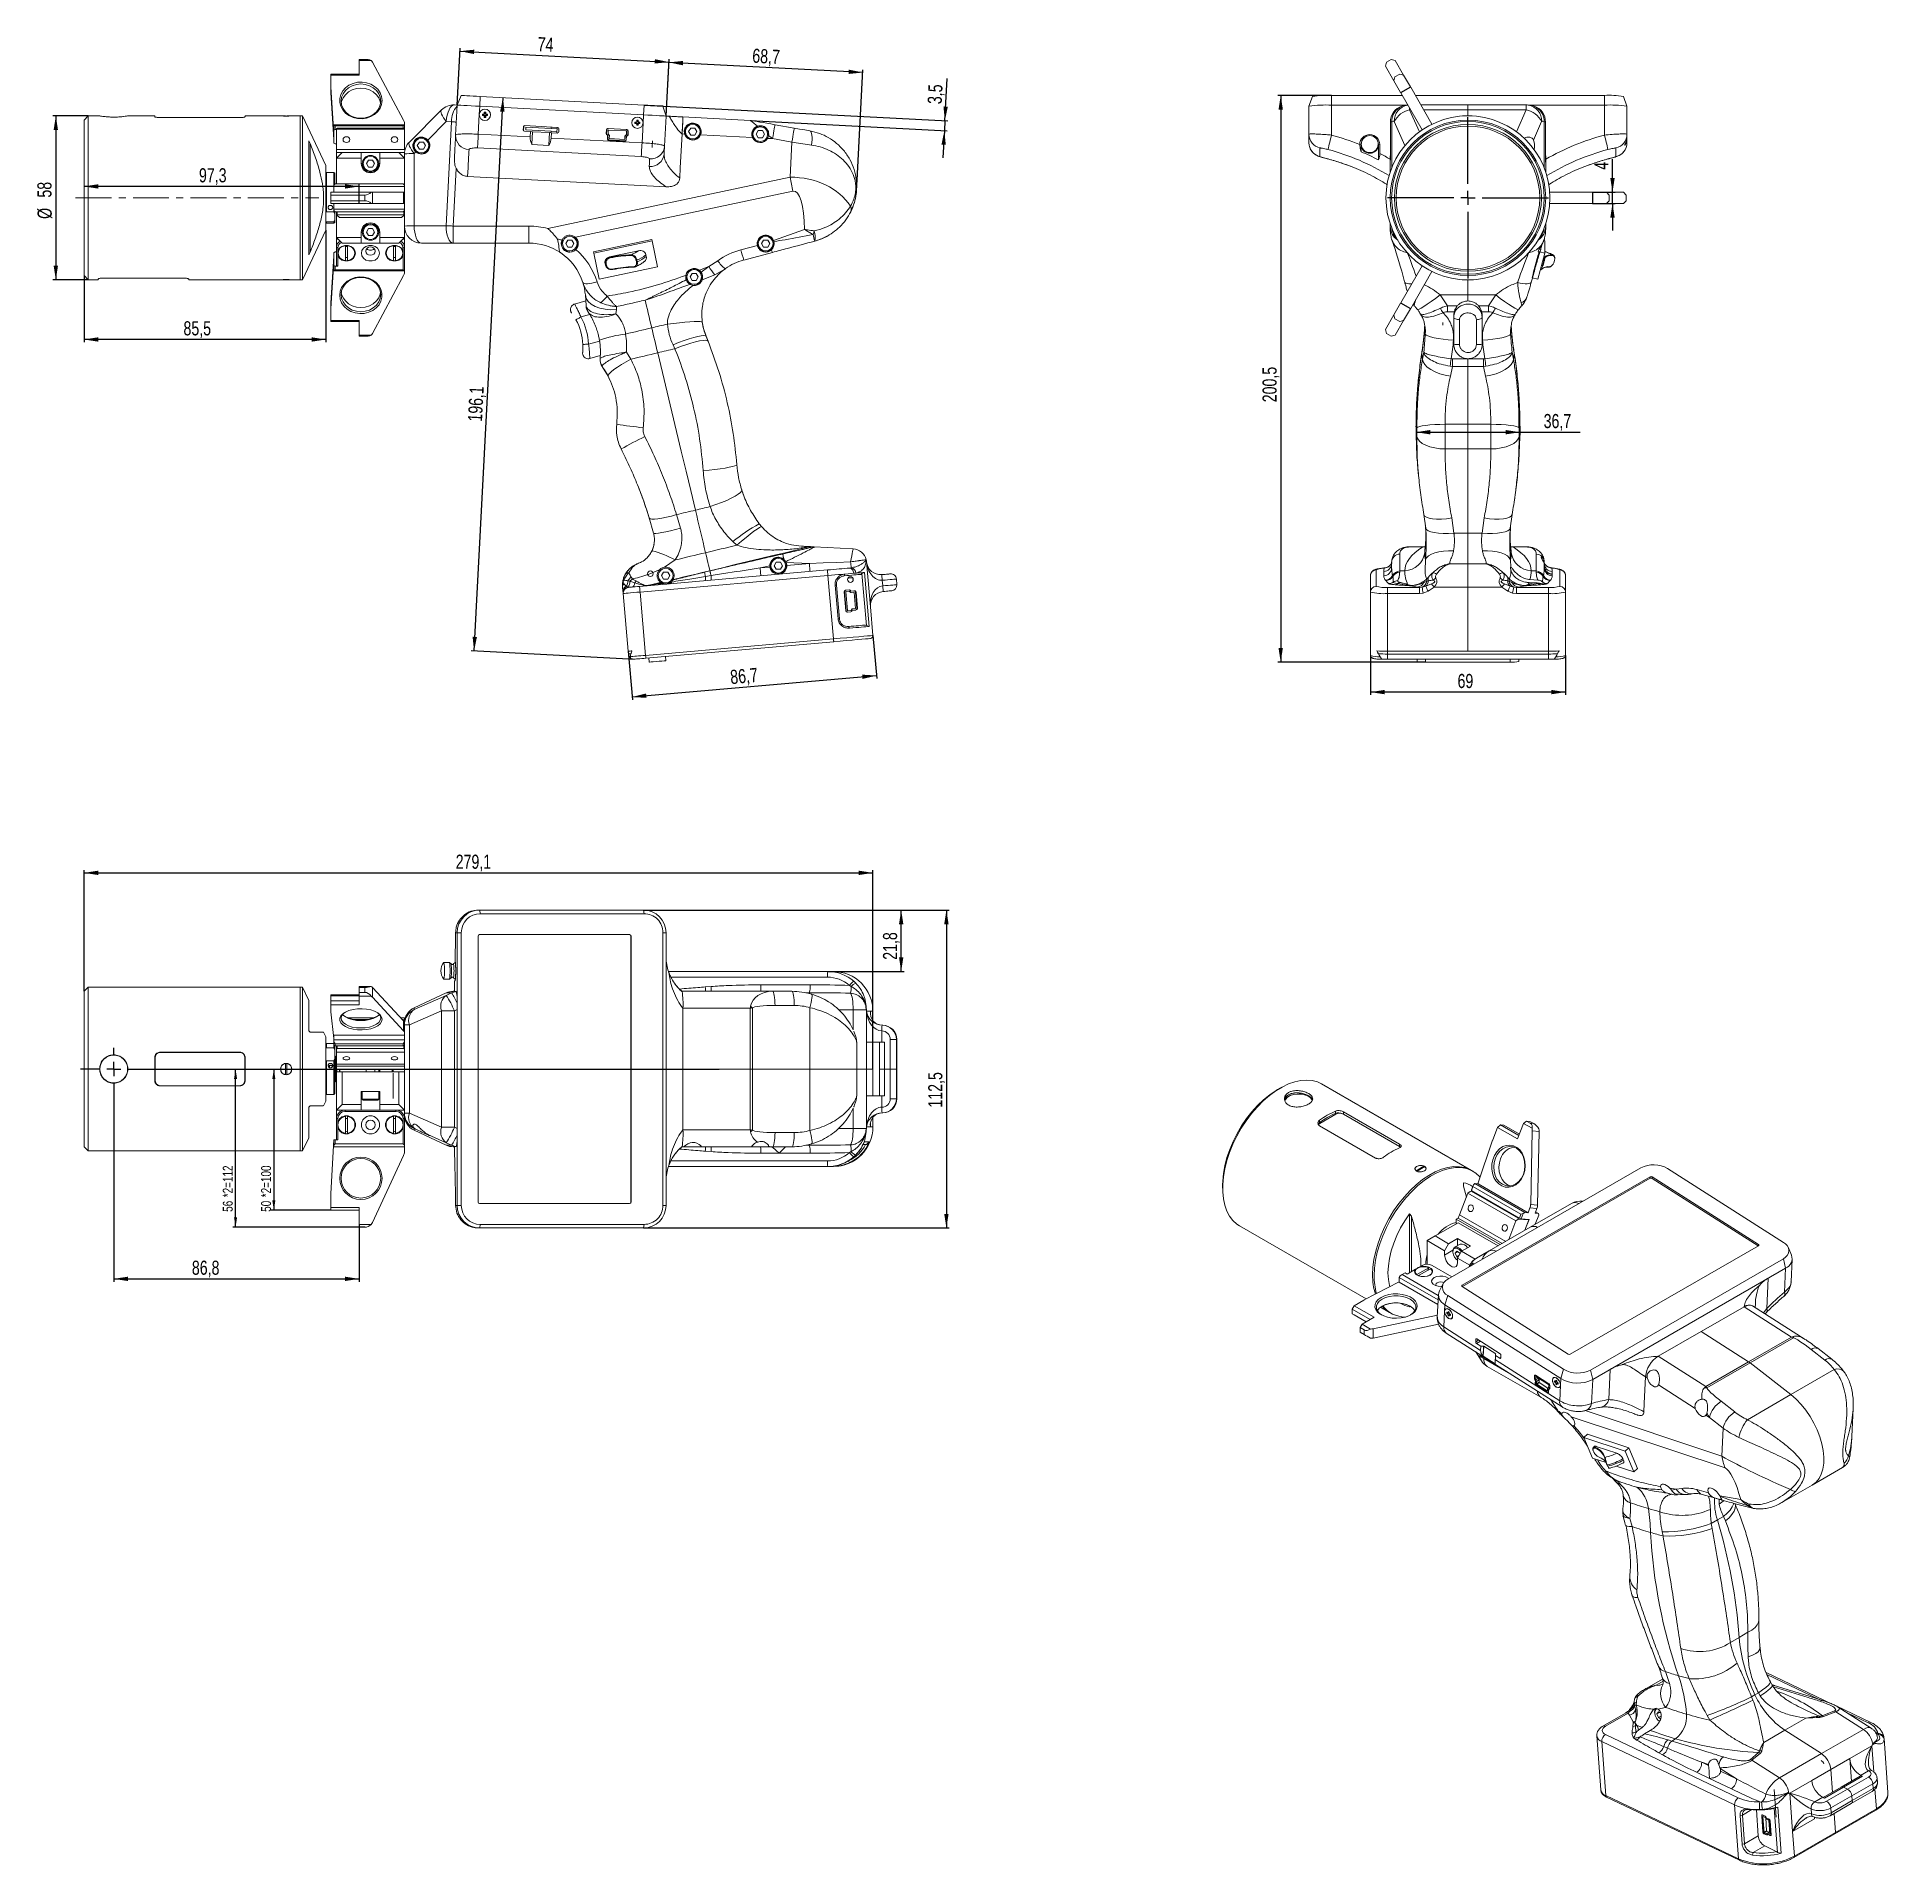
# Model space of a CAD drawing. Header units: millimetres. Extents: x 19 to 674, y 27 to 673.
import ezdxf

# ---------------------------------------------------------------- set-up
doc = ezdxf.new("R2010")
doc.units = ezdxf.units.MM
doc.header["$PDSIZE"] = -1
doc.linetypes.add('CENTERX2', pattern=[20.32, 12.7, -2.54, 2.54, -2.54])
doc.layers.add('FORMAT', color=7, linetype='Continuous')
doc.styles.add('SLDTEXTSTYLE0', font='TXT', dxfattribs={"width": 0.75})
doc.dimstyles.new('SLDDIMSTYLE0', dxfattribs={"dimtxt": 5, "dimasz": 5, "dimexe": 0, "dimexo": 0.0625, "dimgap": 1.25, "dimtad": 2, "dimdec": 1, "dimrnd": 1e-09, "dimzin": 12, "dimdsep": 46, "dimtxsty": 'SLDTEXTSTYLE0', "dimsah": 1, "dimcen": 0.09, "dimadec": 0, "dimazin": 3, "dimtfac": 1, "dimtdec": 1, "dimtofl": 0, "dimtmove": 0, "dimatfit": 3, "dimfxl": 0, "dimfrac": 2, "dimtolj": 1, "dimtzin": 12, "dimarcsym": 0})
doc.dimstyles.new('SLDDIMSTYLE1', dxfattribs={"dimtxt": 5, "dimasz": 5, "dimexe": 0, "dimexo": 0.0625, "dimgap": 1.25, "dimtad": 2, "dimdec": 1, "dimrnd": 1e-09, "dimzin": 12, "dimdsep": 46, "dimtxsty": 'SLDTEXTSTYLE0', "dimsah": 1, "dimcen": 0.09, "dimadec": 0, "dimazin": 3, "dimtfac": 1, "dimtdec": 1, "dimtmove": 0, "dimatfit": 0, "dimfxl": 0, "dimfrac": 2, "dimtolj": 1, "dimtzin": 12, "dimarcsym": 0})
doc.dimstyles.new('SLDDIMSTYLE2', dxfattribs={"dimtxt": 3.5, "dimasz": 5, "dimexe": 0, "dimexo": 0.0625, "dimgap": 0.875, "dimtad": 2, "dimdec": 1, "dimrnd": 1e-09, "dimzin": 12, "dimdsep": 46, "dimtxsty": 'SLDTEXTSTYLE0', "dimsah": 1, "dimcen": 0.09, "dimadec": 0, "dimazin": 3, "dimtfac": 1, "dimtdec": 1, "dimtofl": 0, "dimtmove": 0, "dimatfit": 3, "dimfxl": 0, "dimfrac": 2, "dimtolj": 1, "dimtzin": 12, "dimarcsym": 0})

msp = doc.modelspace()

# ---------------------------------------------------------------- blocks, each defined once
blk = doc.blocks.new('_D')
at = {"layer": 'FORMAT', "transparency": 16777216}
for p, q in [((241.82, 645.51), (242.87, 665.51)), ((311.4, 660.92), (242.82, 664.51)), ((309.4, 622.78), (311.45, 661.91))]:
    blk.add_line(p, q, dxfattribs=at)
for points in [[(242.82, 664.51), (247.77, 663.48), (247.85, 665.02)], [(311.4, 660.92), (306.45, 661.95), (306.37, 660.41)]]:
    blk.add_solid(points, dxfattribs=at)
at = {"layer": 'FORMAT', "transparency": 16777216, "insert": (272.49, 669.41), "char_height": 5, "attachment_point": 1, "rotation": 357, "style": 'SLDTEXTSTYLE0'}
blk.add_mtext('68,7', dxfattribs=at)
blk = doc.blocks.new('_D_1')
at = {"layer": 'FORMAT', "transparency": 16777216}
for p, q in [((173.89, 456.22), (184.15, 652.04)), ((228.7, 453.35), (172.89, 456.27))]:
    blk.add_line(p, q, dxfattribs=at)
for points in [[(184.15, 652.04), (183.12, 647.08), (184.66, 647)], [(173.89, 456.22), (174.92, 461.17), (173.38, 461.25)]]:
    blk.add_solid(points, dxfattribs=at)
at = {"layer": 'FORMAT', "transparency": 16777216, "insert": (171.7, 537.54), "char_height": 5, "attachment_point": 1, "rotation": 87, "style": 'SLDTEXTSTYLE0'}
blk.add_mtext('196,1', dxfattribs=at)
blk = doc.blocks.new('_D_2')
at = {"layer": 'FORMAT', "transparency": 16777216}
for p, q in [((167.92, 649.38), (168.98, 669.48)), ((168.92, 668.48), (242.82, 664.61)), ((241.82, 645.51), (242.88, 665.61))]:
    blk.add_line(p, q, dxfattribs=at)
for points in [[(168.92, 668.48), (173.88, 667.45), (173.96, 668.99)], [(242.82, 664.61), (237.87, 665.64), (237.79, 664.1)]]:
    blk.add_solid(points, dxfattribs=at)
at = {"layer": 'FORMAT', "transparency": 16777216, "insert": (196.55, 673.49), "char_height": 5, "attachment_point": 1, "rotation": 357, "style": 'SLDTEXTSTYLE0'}
blk.add_mtext('74', dxfattribs=at)
blk = doc.blocks.new('_D_3')
at = {"layer": 'FORMAT', "transparency": 16777216}
for p, q in [((37.44, 645.57), (24.94, 645.57)), ((25.94, 645.57), (25.94, 587.57)), ((37.44, 587.57), (24.94, 587.57))]:
    blk.add_line(p, q, dxfattribs=at)
for points in [[(25.94, 645.57), (25.17, 640.57), (26.71, 640.57)], [(25.94, 587.57), (26.71, 592.57), (25.17, 592.57)]]:
    blk.add_solid(points, dxfattribs=at)
at = {"layer": 'FORMAT', "transparency": 16777216, "char_height": 5, "attachment_point": 1, "rotation": 90, "style": 'SLDTEXTSTYLE0'}
for s, insert in [('58', (19.41, 616.65)), ('%%c', (19.49, 609.11))]:
    blk.add_mtext(s, dxfattribs=dict(at, insert=insert))
blk = doc.blocks.new('_D_4')
at = {"layer": 'FORMAT', "transparency": 16777216}
for p, q in [((121.44, 605.16), (121.44, 565.45)), ((35.94, 589.07), (35.94, 565.45)), ((121.44, 566.45), (35.94, 566.45))]:
    blk.add_line(p, q, dxfattribs=at)
for points in [[(35.94, 566.45), (40.94, 565.68), (40.94, 567.22)], [(121.44, 566.45), (116.44, 567.22), (116.44, 565.68)]]:
    blk.add_solid(points, dxfattribs=at)
at = {"layer": 'FORMAT', "transparency": 16777216, "insert": (71.1, 572.9), "char_height": 5, "attachment_point": 1, "style": 'SLDTEXTSTYLE0'}
blk.add_mtext('85,5', dxfattribs=at)
blk = doc.blocks.new('_D_5')
at = {"layer": 'FORMAT', "transparency": 16777216}
for p, q in [((133.26, 620.61), (35.94, 620.61)), ((133.26, 614.57), (133.26, 621.61))]:
    blk.add_line(p, q, dxfattribs=at)
for points in [[(35.94, 620.61), (40.94, 619.84), (40.94, 621.38)], [(133.26, 620.61), (128.26, 621.38), (128.26, 619.84)]]:
    blk.add_solid(points, dxfattribs=at)
at = {"layer": 'FORMAT', "transparency": 16777216, "insert": (76.58, 627.06), "char_height": 5, "attachment_point": 1, "style": 'SLDTEXTSTYLE0'}
blk.add_mtext('97,3', dxfattribs=at)
blk = doc.blocks.new('_D_6')
at = {"layer": 'FORMAT', "transparency": 16777216}
for p, q in [((340.46, 643.84), (341.24, 658.79)), ((234.02, 649.42), (341.46, 643.79)), ((271.62, 643.95), (341.27, 640.3)), ((340.46, 643.84), (340.28, 640.35)), ((340.28, 640.35), (339.77, 630.75))]:
    blk.add_line(p, q, dxfattribs=at)
for points in [[(340.46, 643.84), (341.49, 648.8), (339.95, 648.88)], [(340.28, 640.35), (339.25, 635.4), (340.78, 635.32)]]:
    blk.add_solid(points, dxfattribs=at)
at = {"layer": 'FORMAT', "transparency": 16777216, "insert": (334.32, 649.9), "char_height": 5, "attachment_point": 1, "rotation": 87, "style": 'SLDTEXTSTYLE0'}
blk.add_mtext('3,5', dxfattribs=at)
blk = doc.blocks.new('_D_7')
at = {"layer": 'FORMAT', "transparency": 16777216}
for p, q in [((315, 461.71), (316.33, 446.53)), ((228.43, 456.15), (229.94, 438.97)), ((229.85, 439.96), (316.24, 447.52))]:
    blk.add_line(p, q, dxfattribs=at)
for points in [[(316.24, 447.52), (311.19, 447.85), (311.32, 446.32)], [(229.85, 439.96), (234.9, 439.63), (234.76, 441.17)]]:
    blk.add_solid(points, dxfattribs=at)
at = {"layer": 'FORMAT', "transparency": 16777216, "insert": (264.31, 449.45), "char_height": 5, "attachment_point": 1, "rotation": 5, "style": 'SLDTEXTSTYLE0'}
blk.add_mtext('86,7', dxfattribs=at)
blk = doc.blocks.new('_D_8')
at = {"layer": 'FORMAT', "transparency": 16777216}
for p, q in [((507.15, 535.67), (507.15, 532.64)), ((507.15, 533.64), (543.88, 533.64)), ((543.88, 535.67), (543.88, 532.64)), ((543.88, 533.64), (565.21, 533.64))]:
    blk.add_line(p, q, dxfattribs=at)
for points in [[(507.15, 533.64), (512.15, 532.87), (512.15, 534.41)], [(543.88, 533.64), (538.88, 534.41), (538.88, 532.87)]]:
    blk.add_solid(points, dxfattribs=at)
at = {"layer": 'FORMAT', "transparency": 16777216, "insert": (552.28, 540.09), "char_height": 5, "attachment_point": 1, "style": 'SLDTEXTSTYLE0'}
blk.add_mtext('36,7', dxfattribs=at)
blk = doc.blocks.new('_D_9')
at = {"layer": 'FORMAT', "transparency": 16777216}
for p, q in [((491.01, 454.68), (491.01, 440.67)), ((560.01, 454.68), (560.01, 440.67)), ((560.01, 441.67), (491.01, 441.67))]:
    blk.add_line(p, q, dxfattribs=at)
for points in [[(491.01, 441.67), (496.01, 440.9), (496.01, 442.44)], [(560.01, 441.67), (555.01, 442.44), (555.01, 440.9)]]:
    blk.add_solid(points, dxfattribs=at)
at = {"layer": 'FORMAT', "transparency": 16777216, "insert": (521.82, 448.11), "char_height": 5, "attachment_point": 1, "style": 'SLDTEXTSTYLE0'}
blk.add_mtext('69', dxfattribs=at)
blk = doc.blocks.new('_D_10')
at = {"layer": 'FORMAT', "transparency": 16777216}
for p, q in [((477.26, 652.81), (458.26, 652.81)), ((459.26, 652.81), (459.26, 452.28)), ((510.49, 452.28), (458.26, 452.28))]:
    blk.add_line(p, q, dxfattribs=at)
for points in [[(459.26, 652.81), (458.49, 647.81), (460.03, 647.81)], [(459.26, 452.28), (460.03, 457.28), (458.49, 457.28)]]:
    blk.add_solid(points, dxfattribs=at)
at = {"layer": 'FORMAT', "transparency": 16777216, "insert": (452.82, 544.23), "char_height": 5, "attachment_point": 1, "rotation": 90, "style": 'SLDTEXTSTYLE0'}
blk.add_mtext('200,5', dxfattribs=at)
blk = doc.blocks.new('_D_11')
at = {"layer": 'FORMAT', "transparency": 16777216}
for p, q in [((576.64, 618.57), (576.64, 630.2)), ((569.51, 618.57), (577.64, 618.57)), ((576.64, 614.57), (576.64, 618.57)), ((569.51, 614.57), (577.64, 614.57)), ((576.64, 614.57), (576.64, 604.96))]:
    blk.add_line(p, q, dxfattribs=at)
for points in [[(576.64, 618.57), (577.41, 623.57), (575.87, 623.57)], [(576.64, 614.57), (575.87, 609.57), (577.41, 609.57)]]:
    blk.add_solid(points, dxfattribs=at)
at = {"layer": 'FORMAT', "transparency": 16777216, "insert": (570.2, 626.51), "char_height": 5, "attachment_point": 1, "rotation": 90, "style": 'SLDTEXTSTYLE0'}
blk.add_mtext('4', dxfattribs=at)
blk = doc.blocks.new('SW_CENTERMARKSYMBOL_0')
at = {"layer": 'FORMAT', "color": 0}
for p, q in [((0, 5), (0, 28.5)), ((-5, 0), (-28.5, 0)), ((0, 0), (-2.5, 0)), ((0, 0), (0, 2.5)), ((0, 0), (0, -2.5)), ((0, 0), (2.5, 0)), ((5, 0), (28.5, 0)), ((0, -5), (0, -28.5))]:
    blk.add_line(p, q, dxfattribs=at)
blk = doc.blocks.new('_D_12')
at = {"layer": 'FORMAT', "transparency": 16777216}
for p, q in [((233.83, 364.54), (342, 364.54)), ((341, 364.54), (341, 252.04)), ((233.83, 252.04), (342, 252.04))]:
    blk.add_line(p, q, dxfattribs=at)
for points in [[(341, 364.54), (340.23, 359.54), (341.77, 359.54)], [(341, 252.04), (341.77, 257.04), (340.23, 257.04)]]:
    blk.add_solid(points, dxfattribs=at)
at = {"layer": 'FORMAT', "transparency": 16777216, "insert": (334.56, 294.64), "char_height": 5, "attachment_point": 1, "rotation": 90, "style": 'SLDTEXTSTYLE0'}
blk.add_mtext('112,5', dxfattribs=at)
blk = doc.blocks.new('_D_13')
at = {"layer": 'FORMAT', "transparency": 16777216}
for p, q in [((233.83, 364.54), (326, 364.54)), ((325, 342.79), (325, 364.54)), ((299.09, 342.79), (326, 342.79))]:
    blk.add_line(p, q, dxfattribs=at)
for points in [[(325, 364.54), (324.23, 359.54), (325.77, 359.54)], [(325, 342.79), (325.77, 347.79), (324.23, 347.79)]]:
    blk.add_solid(points, dxfattribs=at)
at = {"layer": 'FORMAT', "transparency": 16777216, "insert": (318.56, 346.94), "char_height": 5, "attachment_point": 1, "rotation": 90, "style": 'SLDTEXTSTYLE0'}
blk.add_mtext('21,8', dxfattribs=at)
blk = doc.blocks.new('_D_14')
at = {"layer": 'FORMAT', "transparency": 16777216}
for p, q in [((35.94, 335.79), (35.94, 378.71)), ((35.94, 377.71), (315, 377.71)), ((315, 308.29), (315, 378.71))]:
    blk.add_line(p, q, dxfattribs=at)
for points in [[(35.94, 377.71), (40.94, 376.94), (40.94, 378.48)], [(315, 377.71), (310, 378.48), (310, 376.94)]]:
    blk.add_solid(points, dxfattribs=at)
at = {"layer": 'FORMAT', "transparency": 16777216, "insert": (167.4, 384.15), "char_height": 5, "attachment_point": 1, "style": 'SLDTEXTSTYLE0'}
blk.add_mtext('279,1', dxfattribs=at)
blk = doc.blocks.new('_D_15')
at = {"layer": 'FORMAT', "transparency": 16777216}
for p, q in [((46.44, 300.79), (46.44, 233.04)), ((133.26, 253.29), (133.26, 233.04)), ((46.44, 234.04), (133.26, 234.04))]:
    blk.add_line(p, q, dxfattribs=at)
for points in [[(46.44, 234.04), (51.44, 233.27), (51.44, 234.8)], [(133.26, 234.04), (128.26, 234.8), (128.26, 233.27)]]:
    blk.add_solid(points, dxfattribs=at)
at = {"layer": 'FORMAT', "transparency": 16777216, "insert": (74.07, 240.48), "char_height": 5, "attachment_point": 1, "style": 'SLDTEXTSTYLE0'}
blk.add_mtext('86,8', dxfattribs=at)
blk = doc.blocks.new('_D_16')
at = {"layer": 'FORMAT', "transparency": 16777216}
for p, q in [((103.07, 308.29), (103.07, 258.29)), ((123.26, 258.29), (102.07, 258.29))]:
    blk.add_line(p, q, dxfattribs=at)
for points in [[(103.07, 308.29), (102.53, 304.79), (103.61, 304.79)], [(103.07, 258.29), (103.61, 261.79), (102.53, 261.79)]]:
    blk.add_solid(points, dxfattribs=at)
at = {"layer": 'FORMAT', "transparency": 16777216, "char_height": 3.5, "attachment_point": 1, "rotation": 90, "style": 'SLDTEXTSTYLE0'}
for s, insert in [('*2=100', (98.56, 262.93)), ('50', (98.56, 257.76))]:
    blk.add_mtext(s, dxfattribs=dict(at, insert=insert))
blk = doc.blocks.new('_D_17')
at = {"layer": 'FORMAT', "transparency": 16777216}
for p, q in [((89.53, 252.29), (89.53, 308.29)), ((135.22, 252.29), (88.53, 252.29))]:
    blk.add_line(p, q, dxfattribs=at)
for points in [[(89.53, 308.29), (88.99, 304.79), (90.07, 304.79)], [(89.53, 252.29), (90.07, 255.79), (88.99, 255.79)]]:
    blk.add_solid(points, dxfattribs=at)
at = {"layer": 'FORMAT', "transparency": 16777216, "char_height": 3.5, "attachment_point": 1, "rotation": 90, "style": 'SLDTEXTSTYLE0'}
for s, insert in [('*2=112', (85.02, 262.93)), ('56', (85.02, 257.76))]:
    blk.add_mtext(s, dxfattribs=dict(at, insert=insert))
blk = doc.blocks.new('SW_CENTERMARKSYMBOL_1')
at = {"layer": 'FORMAT', "color": 0}
for p, q in [((0, 5), (0, 7.5)), ((-5, 0), (-11.81, 0)), ((0, 0), (-2.5, 0)), ((0, 0), (0, 2.5)), ((0, 0), (0, -2.5)), ((0, 0), (2.5, 0)), ((5, 0), (214.12, 0)), ((0, -5), (0, -7.5))]:
    blk.add_line(p, q, dxfattribs=at)

# ---------------------------------------------------------------- dimensions: what is measured, and where the dimension line sits
at = {"layer": 'FORMAT'}
for base, p1, p2, angle, dimstyle, picture, middle in [((242.82, 664.61), (167.92, 649.38), (241.82, 645.51), 357, 'SLDDIMSTYLE0', '_D_2', (199.91, 666.86)), ((242.82, 664.51), (309.4, 622.78), (241.82, 645.51), 357, 'SLDDIMSTYLE0', '_D', (278.61, 662.63)), ((340.28, 640.35), (234.02, 649.42), (271.62, 643.95), 87, 'SLDDIMSTYLE1', '_D_6', (341, 654.18)), ((184.15, 652.04), (228.7, 453.35), (176.1, 652.46), 87, 'SLDDIMSTYLE0', '_D_1', (178.57, 545.5)), ((459.26, 452.28), (477.26, 652.81), (510.49, 452.28), 90, 'SLDDIMSTYLE0', '_D_10', (459.26, 552.54)), ((576.64, 618.57), (569.51, 614.57), (569.51, 618.57), 90, 'SLDDIMSTYLE1', '_D_11', (576.64, 628.36)), ((316.24, 447.52), (228.43, 456.15), (315, 461.71), 5, 'SLDDIMSTYLE0', '_D_7', (271.31, 443.59)), ((341, 252.04), (233.83, 364.54), (233.83, 252.04), 90, 'SLDDIMSTYLE0', '_D_12', (341, 302.95)), ((325.00099007, 364.53521304), (299.08945479, 342.78521304), (233.83327424, 364.53521304), 90, 'SLDDIMSTYLE0', '_D_13', (325.00099007, 353.40211434))]:
    dim = msp.add_linear_dim(base=base, p1=p1, p2=p2, angle=angle, dimstyle=dimstyle, dxfattribs=at)
    dim.commit()
    dim.dimension.update_dxf_attribs({"geometry": picture, "text_midpoint": middle, "dimtype": 160})
for base, p1, p2, text, dimstyle, picture, middle in [((25.94, 587.57), (37.44, 645.57), (37.44, 587.57), '%%c<>', 'SLDDIMSTYLE0', '_D_3', (25.94, 616.57)), ((103.07, 258.29), (34.63, 308.29), (123.26, 258.29), '<>*2=100', 'SLDDIMSTYLE2', '_D_16', (103.07, 267.93)), ((89.53, 308.29), (135.22, 252.29), (34.63, 308.29), '<>*2=112', 'SLDDIMSTYLE2', '_D_17', (89.53, 267.93))]:
    dim = msp.add_linear_dim(base=base, p1=p1, p2=p2, angle=90, text=text, dimstyle=dimstyle, dxfattribs=at)
    dim.commit()
    dim.dimension.update_dxf_attribs({"geometry": picture, "text_midpoint": middle, "dimtype": 160})
for base, p1, p2, picture, middle in [((35.94, 620.61), (133.26, 614.57), (35.94, 644.07), '_D_5', (83.05, 620.61)), ((35.94, 566.45), (121.44, 605.16), (35.94, 589.07), '_D_4', (77.57, 566.45)), ((543.88, 533.64), (507.15, 535.67), (543.88, 535.67), '_D_8', (558.74, 533.64)), ((491.01, 441.67), (560.01, 454.68), (491.01, 454.68), '_D_9', (525.51, 441.67)), ((315, 377.71), (35.94, 335.79), (315, 308.29), '_D_14', (175.71, 377.71)), ((133.26, 234.04), (46.44, 300.79), (133.26, 253.29), '_D_15', (80.53, 234.04))]:
    dim = msp.add_linear_dim(base=base, p1=p1, p2=p2, dimstyle='SLDDIMSTYLE0', dxfattribs=at)
    dim.commit()
    dim.dimension.update_dxf_attribs({"geometry": picture, "text_midpoint": middle, "dimtype": 160})

# ---------------------------------------------------------------- linework, layer by layer
at = {"color": 7, "linetype": 'Continuous', "lineweight": 15}
for p, q in [((133.26, 665.57), (135.22, 665.57)), ((133.26, 665.21), (133.26, 665.57)), ((133.26, 665.21), (133.26, 660.01)), ((137.46, 665.21), (133.26, 665.21)), ((148.98, 644.08), (137.94, 664.57)), ((496.65, 664.57), (496.28, 663.21)), ((499.28, 658.01), (496.28, 663.21)), ((498.38, 665.57), (496.65, 664.57)), ((499.74, 665.21), (498.38, 665.57)), ((499.74, 665.21), (502.74, 660.01)), ((123.26, 660.37), (133.26, 660.37)), ((123.26, 660.01), (123.26, 660.37)), ((123.26, 660.01), (123.26, 655.82)), ((133.26, 660.01), (123.26, 660.01)), ((123.26, 653.82), (123.26, 655.82)), ((123.26, 655.68), (123.26, 653.68)), ((123.26, 655.68), (124.26, 639.22)), ((499.65, 659.37), (499.28, 658.01)), ((499.28, 658.01), (501.7, 653.82)), ((501.38, 660.37), (499.65, 659.37)), ((502.74, 660.01), (501.38, 660.37)), ((501.7, 653.82), (505.16, 655.82)), ((505.24, 655.68), (501.78, 653.68)), ((502.74, 660.01), (505.16, 655.82)), ((505.24, 655.68), (512.78, 642.63)), ((124.26, 637.22), (123.26, 653.68)), ((167.92, 649.38), (166.93, 649.43)), ((167.92, 649.38), (167.37, 638.76)), ((169.38, 652.81), (167.92, 649.38)), ((175.91, 648.96), (175.76, 646.07)), ((176.1, 652.46), (175.91, 648.96)), ((175.91, 648.96), (233.83, 645.93)), ((176.1, 652.46), (234.02, 649.42)), ((234.02, 649.42), (233.83, 645.93)), ((240.73, 649.07), (241.82, 645.51)), ((470.54, 652.46), (469.26, 648.97)), ((469.26, 648.96), (469.26, 646.07)), ((477.26, 652.81), (477.26, 649.38)), ((477.26, 652.81), (502.28, 652.81)), ((477.26, 649.38), (477.26, 638.76)), ((477.26, 649.38), (504.01, 649.38)), ((509.31, 640.63), (501.78, 653.68)), ((504.21, 649.4), (503.6, 649.34)), ((506.9, 652.81), (573.76, 652.81)), ((525.51, 649.44), (508.84, 649.44)), ((546.14, 649.44), (525.51, 649.44)), ((525.51, 647.68), (525.51, 649.44)), ((547.42, 649.34), (546.81, 649.4)), ((547.02, 649.38), (573.76, 649.38)), ((573.76, 652.81), (573.76, 649.38)), ((573.76, 649.38), (573.76, 638.76)), ((581.76, 648.97), (580.49, 652.46)), ((581.76, 648.96), (581.76, 646.07)), ((37.44, 645.57), (35.94, 644.07)), ((35.94, 589.07), (35.94, 644.07)), ((41.44, 645.57), (37.44, 645.57)), ((37.44, 645.57), (37.44, 587.57)), ((60.94, 645.57), (51.37, 645.57)), ((60.94, 645.57), (60.94, 645.3)), ((62.94, 644.95), (90.94, 644.95)), ((105.44, 645.57), (92.94, 645.57)), ((92.94, 645.3), (92.94, 645.57)), ((105.44, 645.57), (107.19, 645.57)), ((107.19, 645.51), (107.19, 645.57)), ((107.69, 645.57), (107.69, 645.51)), ((107.69, 645.57), (109.44, 645.57)), ((112.44, 645.57), (109.44, 645.57)), ((113.24, 645.57), (112.44, 645.57)), ((112.44, 616.57), (112.44, 645.57)), ((121.44, 627.99), (113.24, 645.57)), ((113.24, 616.57), (113.24, 645.57)), ((124.26, 642.39), (149.26, 642.39)), ((124.26, 642.21), (124.26, 642.39)), ((124.26, 640.47), (124.26, 642.21)), ((124.76, 642.02), (124.26, 642.21)), ((124.76, 642.02), (124.76, 640.72)), ((148.76, 642.02), (124.76, 642.02)), ((149.26, 642.21), (148.76, 642.02)), ((148.76, 641.22), (148.76, 642.02)), ((149.26, 642.39), (149.26, 642.98)), ((149.26, 642.39), (149.26, 642.21)), ((149.26, 642.21), (149.26, 641.15)), ((162.37, 647.68), (151.01, 636.33)), ((157.53, 637.03), (164.08, 643.57)), ((165.94, 643.48), (164.02, 606.71)), ((164.08, 643.57), (165.94, 643.48)), ((175.76, 646.07), (175.39, 639.08)), ((177.05, 646.02), (176.86, 646.21)), ((176.86, 646.21), (176.86, 645.71)), ((177.21, 646.21), (176.86, 646.21)), ((177.05, 645.9), (176.86, 645.71)), ((176.86, 645.71), (177.21, 645.71)), ((177.05, 646.02), (177.05, 645.9)), ((177.21, 646.02), (177.05, 646.02)), ((177.05, 645.9), (177.21, 645.9)), ((177.21, 646.02), (177.21, 646.21)), ((177.21, 645.9), (177.21, 645.71)), ((177.7, 646.67), (177.51, 646.86)), ((177.51, 646.86), (177.51, 646.51)), ((178.01, 646.86), (177.51, 646.86)), ((177.7, 646.51), (177.51, 646.51)), ((177.51, 645.41), (177.51, 645.06)), ((177.7, 645.41), (177.51, 645.41)), ((177.7, 645.25), (177.51, 645.06)), ((177.51, 645.06), (178.01, 645.06)), ((177.7, 646.67), (177.7, 646.51)), ((177.82, 646.67), (177.7, 646.67)), ((177.7, 645.41), (177.7, 645.25)), ((177.7, 645.25), (177.82, 645.25)), ((177.82, 646.67), (178.01, 646.86)), ((177.82, 646.51), (177.82, 646.67)), ((177.82, 646.51), (178.01, 646.51)), ((177.82, 645.41), (178.01, 645.41)), ((177.82, 645.25), (177.82, 645.41)), ((177.82, 645.25), (178.01, 645.06)), ((178.01, 646.51), (178.01, 646.86)), ((178.01, 645.06), (178.01, 645.41)), ((178.31, 646.02), (178.31, 646.21)), ((178.66, 646.21), (178.31, 646.21)), ((178.47, 646.02), (178.31, 646.02)), ((178.31, 645.9), (178.31, 645.71)), ((178.31, 645.9), (178.47, 645.9)), ((178.31, 645.71), (178.66, 645.71)), ((178.47, 646.02), (178.66, 646.21)), ((178.47, 645.9), (178.47, 646.02)), ((178.47, 645.9), (178.66, 645.71)), ((178.66, 645.71), (178.66, 646.21)), ((191.49, 641.97), (191.41, 640.31)), ((203.46, 641.51), (191.88, 642.12)), ((230.98, 643.19), (230.78, 643.39)), ((230.78, 643.39), (230.78, 642.89)), ((231.13, 643.39), (230.78, 643.39)), ((230.98, 643.08), (230.78, 642.89)), ((230.78, 642.89), (231.13, 642.89)), ((230.98, 643.19), (230.98, 643.08)), ((231.13, 643.19), (230.98, 643.19)), ((230.98, 643.08), (231.13, 643.08)), ((231.13, 643.19), (231.13, 643.39)), ((231.13, 643.08), (231.13, 642.89)), ((231.93, 644.04), (231.43, 644.04)), ((231.43, 644.04), (231.43, 643.69)), ((231.63, 643.84), (231.43, 644.04)), ((231.63, 643.69), (231.43, 643.69)), ((231.63, 642.59), (231.43, 642.59)), ((231.43, 642.59), (231.43, 642.24)), ((231.63, 642.43), (231.43, 642.24)), ((231.43, 642.24), (231.93, 642.24)), ((231.63, 643.84), (231.63, 643.69)), ((231.74, 643.84), (231.63, 643.84)), ((231.63, 642.59), (231.63, 642.43)), ((231.63, 642.43), (231.74, 642.43)), ((231.74, 643.84), (231.93, 644.04)), ((231.74, 643.69), (231.74, 643.84)), ((231.74, 643.69), (231.93, 643.69)), ((231.74, 642.59), (231.93, 642.59)), ((231.74, 642.43), (231.74, 642.59)), ((231.74, 642.43), (231.93, 642.24)), ((231.93, 643.69), (231.93, 644.04)), ((231.93, 642.24), (231.93, 642.59)), ((232.58, 643.39), (232.23, 643.39)), ((232.23, 643.19), (232.23, 643.39)), ((232.39, 643.19), (232.23, 643.19)), ((232.23, 643.08), (232.23, 642.89)), ((232.23, 643.08), (232.39, 643.08)), ((232.23, 642.89), (232.58, 642.89)), ((232.39, 643.19), (232.58, 643.39)), ((232.39, 643.08), (232.39, 643.19)), ((232.39, 643.08), (232.58, 642.89)), ((232.58, 642.89), (232.58, 643.39)), ((233.68, 643.03), (233.32, 636.04)), ((233.83, 645.93), (233.68, 643.03)), ((241.82, 645.51), (241.27, 634.89)), ((271.62, 643.95), (247.81, 645.19)), ((287.2, 641.25), (280.37, 642.45)), ((469.26, 646.07), (469.26, 639.08)), ((498.07, 631.41), (498.07, 643.39)), ((499.44, 643.57), (498.57, 643.48)), ((520.51, 645.14), (520.51, 645.14)), ((523.53, 645.57), (523.53, 645.51)), ((523.53, 645.57), (526.95, 645.57)), ((525.51, 647.68), (546.14, 647.68)), ((525.51, 647.68), (525.51, 645.57)), ((527.5, 645.51), (527.5, 645.57)), ((530.51, 645.14), (530.51, 645.15)), ((548.69, 637.03), (551.58, 643.57)), ((551.58, 643.57), (552.45, 643.48)), ((552.95, 631.41), (552.95, 643.39)), ((581.76, 646.07), (581.76, 639.08)), ((115.44, 636.76), (115.94, 635.8)), ((115.44, 596.39), (115.44, 636.76)), ((115.94, 635.8), (115.94, 597.35)), ((124.76, 640.72), (124.26, 640.47)), ((124.26, 640.47), (124.26, 639.22)), ((124.26, 639.22), (124.26, 637.22)), ((124.26, 637.22), (124.26, 635.97)), ((124.26, 635.97), (124.76, 635.72)), ((124.76, 640.72), (125.26, 640.72)), ((124.76, 635.72), (125.26, 635.72)), ((125.46, 641.22), (125.26, 641.15)), ((125.26, 640.86), (125.26, 641.15)), ((149.26, 640.86), (125.26, 640.86)), ((125.26, 633.63), (125.26, 640.86)), ((125.46, 641.22), (149.06, 641.22)), ((149.26, 641.15), (149.06, 641.22)), ((149.26, 641.15), (149.26, 640.86)), ((149.26, 633.63), (149.26, 640.86)), ((154.54, 636.32), (153.81, 635.07)), ((155.98, 636.32), (154.54, 636.32)), ((156.7, 635.07), (155.98, 636.32)), ((175.39, 639.08), (193.77, 638.11)), ((191.35, 641.64), (191.3, 640.65)), ((191.77, 640.12), (193.87, 640.01)), ((192.17, 640.59), (192.22, 641.59)), ((201.13, 640.12), (192.17, 640.59)), ((192.22, 641.59), (201.18, 641.12)), ((193.77, 638.11), (193.87, 640.01)), ((193.87, 640.01), (194.57, 639.97)), ((194.57, 639.97), (194.33, 635.53)), ((194.33, 635.48), (194.33, 635.45)), ((200.32, 635.13), (194.33, 635.45)), ((200.56, 639.66), (194.57, 639.97)), ((200.32, 635.13), (200.32, 635.17)), ((200.33, 635.22), (200.56, 639.66)), ((200.56, 639.66), (201.26, 639.62)), ((201.13, 640.12), (201.11, 639.63)), ((203.21, 640.01), (201.13, 640.12)), ((201.26, 639.62), (201.16, 637.73)), ((201.16, 637.73), (233.32, 636.04)), ((201.21, 641.63), (201.18, 641.12)), ((201.18, 641.12), (203.26, 641.01)), ((201.26, 639.62), (203.36, 639.51)), ((203.21, 640.01), (203.18, 639.52)), ((203.21, 640.01), (203.26, 641.01)), ((203.29, 641.52), (203.26, 641.01)), ((203.88, 639.99), (203.93, 640.99)), ((220.74, 640.61), (220.67, 639.31)), ((220.74, 640.61), (220.86, 640.6)), ((220.75, 639), (220.78, 639)), ((220.79, 639.3), (220.78, 638.97)), ((220.86, 640.6), (220.79, 639.3)), ((221.14, 638.78), (221.07, 637.38)), ((221.15, 637.08), (221.68, 637.05)), ((221.2, 637.58), (221.27, 638.78)), ((227.95, 640.73), (221.26, 641.08)), ((221.36, 640.47), (221.29, 639.26)), ((221.32, 639.19), (221.74, 638.72)), ((227.88, 640.73), (221.39, 641.07)), ((227.75, 640.24), (221.46, 640.57)), ((221.54, 636.86), (227.23, 636.56)), ((221.68, 637.05), (227.17, 636.76)), ((221.76, 638.65), (221.71, 637.65)), ((221.8, 637.55), (227.1, 637.27)), ((227.64, 636.74), (227.17, 636.76)), ((227.2, 637.36), (227.25, 638.36)), ((227.29, 638.43), (227.75, 638.85)), ((227.76, 638.44), (227.7, 637.24)), ((227.76, 637.03), (227.83, 638.43)), ((227.78, 638.92), (227.85, 640.13)), ((228.27, 638.65), (228.28, 638.91)), ((228.28, 638.91), (228.35, 640.21)), ((228.43, 640.2), (228.35, 640.21)), ((228.36, 638.9), (228.43, 640.2)), ((236.91, 634.35), (237.03, 636.75)), ((247.5, 639.2), (246.87, 627.22)), ((247.5, 639.2), (248.38, 639.16)), ((250.54, 641.26), (249.81, 640.01)), ((249.81, 640.01), (250.54, 638.76)), ((251.98, 641.26), (250.54, 641.26)), ((250.54, 638.76), (251.98, 638.76)), ((252.7, 640.01), (251.98, 641.26)), ((251.98, 638.76), (252.7, 640.01)), ((254.03, 638.86), (272.41, 637.9)), ((274.44, 640.35), (273.71, 639.1)), ((273.71, 639.1), (274.44, 637.85)), ((275.88, 640.35), (274.44, 640.35)), ((274.44, 637.85), (275.88, 637.85)), ((276.6, 639.1), (275.88, 640.35)), ((275.88, 637.85), (276.6, 639.1)), ((277.76, 637.62), (279.5, 637.53)), ((279.5, 637.53), (286.33, 636.32)), ((285.68, 623.88), (286.33, 636.32)), ((469.26, 636.04), (469.26, 639.08)), ((487.21, 635.47), (487.21, 635.4)), ((487.71, 635.37), (487.21, 635.4)), ((487.81, 636.13), (487.71, 635.37)), ((487.71, 635.37), (487.71, 632.89)), ((487.76, 635.64), (487.72, 635.23)), ((487.76, 635.61), (487.76, 635.51)), ((487.76, 635.4), (487.76, 635.3)), ((487.76, 635.19), (487.76, 635.12)), ((493.76, 635.19), (493.67, 634.46)), ((493.81, 635.37), (493.72, 636.13)), ((493.81, 635.23), (493.76, 635.64)), ((493.76, 635.51), (493.76, 635.61)), ((493.76, 635.3), (493.76, 635.4)), ((493.76, 635.12), (493.76, 635.19)), ((493.81, 635.37), (494.31, 635.4)), ((493.81, 630.03), (493.81, 635.37)), ((494.31, 632.25), (494.31, 635.4)), ((581.03, 635.48), (581.01, 635.45)), ((581.01, 635.13), (581.01, 635.45)), ((581.01, 635.13), (581.03, 635.17)), ((581.01, 635.17), (581.03, 635.17)), ((581.06, 635.22), (581.06, 635.53)), ((581.76, 639.08), (581.76, 638.11)), ((581.76, 638.11), (581.76, 637.73)), ((581.76, 637.73), (581.76, 636.04)), ((125.26, 633.63), (149.26, 633.63)), ((125.26, 632.57), (125.26, 633.63)), ((125.26, 630.57), (127.26, 632.57)), ((125.26, 632.57), (127.26, 632.57)), ((125.26, 630.57), (125.26, 632.57)), ((134.01, 630.57), (125.26, 630.57)), ((125.26, 630.57), (125.26, 621.57)), ((127.26, 632.57), (134.01, 632.57)), ((134.01, 632.57), (134.01, 630.57)), ((134.01, 632.57), (140.51, 632.57)), ((134.01, 628.67), (134.01, 630.57)), ((136.54, 629.92), (135.81, 628.67)), ((135.81, 628.67), (136.54, 627.42)), ((137.98, 629.92), (136.54, 629.92)), ((138.7, 628.67), (137.98, 629.92)), ((137.98, 627.42), (138.7, 628.67)), ((140.51, 632.57), (147.26, 632.57)), ((140.51, 630.57), (140.51, 632.57)), ((140.51, 630.57), (140.51, 628.67)), ((149.26, 630.57), (140.51, 630.57)), ((147.26, 632.57), (149.26, 630.57)), ((147.26, 632.57), (149.26, 632.57)), ((149.26, 632.09), (149.26, 632.57)), ((149.26, 632.09), (149.26, 621.07)), ((152.73, 632.22), (153.3, 632.8)), ((152.73, 606.71), (152.73, 632.22)), ((153.81, 635.07), (154.54, 633.82)), ((154.54, 633.82), (155.98, 633.82)), ((155.98, 633.82), (156.7, 635.07)), ((233.06, 631.17), (175.14, 634.21)), ((473.16, 634.21), (473.16, 631.17)), ((493.73, 634.65), (493.76, 635.12)), ((498.01, 630.24), (498.01, 631.41)), ((498.01, 625.78), (498.01, 628.88)), ((553.01, 631.41), (553.01, 630.24)), ((553.01, 625.78), (553.01, 628.88)), ((577.86, 631.17), (577.86, 634.21)), ((121.44, 616.57), (121.44, 627.99)), ((121.74, 625.57), (121.44, 625.27)), ((124.34, 625.57), (121.74, 625.57)), ((121.74, 625.57), (121.74, 611.67)), ((124.64, 625.27), (124.34, 625.57)), ((124.34, 621.15), (124.34, 625.57)), ((124.64, 625.27), (124.64, 621.45)), ((136.54, 627.42), (137.98, 627.42)), ((140.39, 627.8), (140.26, 627.58)), ((140.26, 627.42), (140.26, 627.47)), ((171.61, 624.15), (241.9, 620.47)), ((285.68, 623.88), (199.95, 605.72)), ((246.87, 627.22), (246.68, 623.6)), ((112.44, 587.57), (112.44, 616.57)), ((113.24, 587.57), (113.24, 616.57)), ((121.44, 605.16), (121.44, 616.57)), ((123.26, 617.57), (123.26, 618.57)), ((123.26, 618.57), (133.26, 618.57)), ((133.26, 617.57), (123.26, 617.57)), ((123.26, 615.57), (123.26, 617.57)), ((123.26, 614.57), (123.26, 615.57)), ((123.26, 615.57), (133.26, 615.57)), ((124.26, 621.07), (124.76, 621.57)), ((124.26, 620.57), (124.26, 621.07)), ((149.26, 620.57), (124.26, 620.57)), ((124.26, 618.57), (124.26, 620.57)), ((124.76, 621.57), (148.76, 621.57)), ((133.26, 618.57), (137.46, 618.57)), ((133.26, 617.57), (133.26, 618.57)), ((135.22, 617.57), (133.26, 617.57)), ((133.26, 615.57), (133.26, 617.57)), ((133.26, 615.57), (135.22, 615.57)), ((133.26, 614.57), (133.26, 615.57)), ((135.22, 615.57), (135.22, 617.57)), ((137.94, 618.57), (137.46, 618.57)), ((137.94, 618.57), (137.94, 614.57)), ((137.94, 618.57), (148.98, 618.57)), ((148.76, 621.57), (149.26, 621.07)), ((148.98, 614.57), (148.98, 618.57)), ((149.26, 618.57), (148.98, 618.57)), ((149.26, 621.07), (149.26, 620.57)), ((149.26, 618.57), (149.26, 620.57)), ((149.26, 618.57), (149.26, 614.57)), ((209.74, 602.63), (286.72, 618.94)), ((554.44, 618.57), (569.51, 618.57)), ((569.51, 614.57), (569.51, 618.57)), ((569.67, 618.57), (569.51, 618.57)), ((569.67, 618.57), (569.67, 614.57)), ((574.51, 618.57), (569.67, 618.57)), ((575.51, 617.57), (574.51, 618.57)), ((574.51, 618.57), (580.51, 618.57)), ((574.51, 614.57), (575.51, 615.57)), ((575.51, 615.57), (575.51, 617.57)), ((581.51, 617.57), (580.51, 618.57)), ((580.51, 614.57), (581.51, 615.57)), ((581.51, 615.57), (581.51, 617.57)), ((121.74, 611.67), (124.34, 611.67)), ((133.26, 614.57), (123.26, 614.57)), ((124.26, 614.57), (124.26, 612.57)), ((124.26, 612.07), (124.26, 612.57)), ((124.26, 612.57), (149.26, 612.57)), ((124.76, 611.57), (124.26, 612.07)), ((124.34, 611.67), (124.34, 611.99)), ((124.64, 610.99), (124.34, 611.67)), ((124.64, 611.69), (124.64, 610.99)), ((124.64, 610.99), (124.64, 608.72)), ((148.76, 611.57), (124.76, 611.57)), ((125.26, 610.57), (125.26, 611.57)), ((125.26, 610.57), (125.36, 610.47)), ((126.26, 609.57), (125.26, 610.57)), ((125.26, 610.57), (125.26, 610.57)), ((125.26, 602.57), (125.26, 610.57)), ((125.36, 610.47), (125.46, 610.57)), ((125.36, 610.47), (126.26, 609.57)), ((125.46, 611.57), (125.46, 610.57)), ((125.46, 610.57), (149.06, 610.57)), ((148.26, 609.57), (126.26, 609.57)), ((126.26, 609.57), (126.26, 609.57)), ((126.26, 609.57), (148.26, 609.57)), ((137.46, 614.57), (133.26, 614.57)), ((137.46, 614.57), (137.94, 614.57)), ((148.98, 614.57), (137.94, 614.57)), ((149.26, 610.57), (148.26, 609.57)), ((148.26, 609.57), (149.16, 610.47)), ((148.26, 609.57), (148.26, 609.57)), ((149.26, 612.07), (148.76, 611.57)), ((148.98, 614.57), (149.26, 614.57)), ((149.06, 610.57), (149.06, 611.87)), ((149.06, 610.57), (149.16, 610.47)), ((149.16, 610.47), (149.26, 610.57)), ((149.26, 614.57), (149.26, 612.57)), ((149.26, 612.57), (149.26, 612.07)), ((149.26, 612.07), (149.26, 610.57)), ((149.26, 610.57), (149.26, 606.57)), ((569.51, 614.57), (554.44, 614.57)), ((569.51, 614.57), (569.67, 614.57)), ((574.51, 614.57), (569.67, 614.57)), ((580.51, 614.57), (574.51, 614.57)), ((113.24, 587.57), (121.44, 605.16)), ((121.44, 607.87), (121.74, 607.57)), ((124.34, 608.04), (121.74, 608.04)), ((121.74, 608.04), (121.74, 607.57)), ((121.74, 607.57), (124.34, 607.57)), ((124.34, 607.57), (124.34, 608.04)), ((124.34, 607.57), (124.64, 607.87)), ((124.64, 608.72), (124.64, 607.87)), ((125.26, 602.57), (134.01, 602.57)), ((127.26, 600.57), (125.26, 602.57)), ((125.26, 601.42), (125.26, 602.57)), ((134.01, 602.57), (134.01, 604.47)), ((134.01, 602.57), (134.01, 600.57)), ((136.54, 605.72), (135.81, 604.47)), ((135.81, 604.47), (136.54, 603.22)), ((137.98, 605.72), (136.54, 605.72)), ((136.54, 603.22), (137.98, 603.22)), ((138.7, 604.47), (137.98, 605.72)), ((137.98, 603.22), (138.7, 604.47)), ((140.26, 605.67), (140.26, 605.72)), ((140.26, 605.56), (140.39, 605.35)), ((140.51, 604.47), (140.51, 602.57)), ((140.51, 602.57), (149.26, 602.57)), ((140.51, 600.57), (140.51, 602.57)), ((149.26, 602.57), (147.26, 600.57)), ((149.26, 606.57), (149.26, 602.57)), ((149.26, 601.42), (149.26, 602.57)), ((164.02, 606.71), (152.73, 606.71)), ((166.55, 606.57), (166.55, 600.57)), ((193.33, 606.57), (166.55, 606.57)), ((193.33, 606.57), (193.33, 600.57)), ((290.84, 605.42), (279.87, 601.42)), ((293.83, 603.56), (293.82, 603.56)), ((498.01, 606.57), (498.01, 607.37)), ((498.01, 605.72), (498.01, 606.57)), ((553.01, 606.57), (553.01, 607.37)), ((553.01, 605.72), (553.01, 606.57)), ((115.94, 597.35), (115.44, 596.39)), ((123.26, 579.47), (124.26, 595.92)), ((124.76, 597.42), (124.26, 597.17)), ((124.26, 597.17), (124.26, 595.92)), ((124.26, 595.92), (124.26, 593.92)), ((124.76, 597.42), (125.26, 597.42)), ((125.26, 599.17), (125.26, 601.42)), ((125.76, 598.92), (125.26, 599.17)), ((125.26, 592.67), (125.26, 599.17)), ((125.76, 598.92), (125.76, 597.93)), ((125.76, 596.01), (125.76, 592.42)), ((134.01, 600.57), (127.26, 600.57)), ((128.36, 599.64), (128.36, 599.59)), ((128.36, 599.59), (128.36, 594.44)), ((129.16, 599.59), (129.16, 599.64)), ((129.16, 599.59), (129.16, 594.44)), ((131.76, 597.02), (131.76, 597.07)), ((140.51, 600.57), (134.01, 600.57)), ((147.26, 600.57), (140.51, 600.57)), ((142.76, 597.07), (142.76, 597.02)), ((145.36, 599.64), (145.36, 599.59)), ((145.36, 599.59), (145.36, 594.44)), ((146.16, 599.59), (146.16, 599.64)), ((146.16, 599.59), (146.16, 594.44)), ((148.76, 598.92), (149.26, 599.17)), ((148.76, 597.93), (148.76, 598.92)), ((148.76, 591.12), (148.76, 596.01)), ((149.26, 601.42), (149.26, 599.17)), ((149.26, 599.17), (149.26, 590.94)), ((155.26, 600.57), (166.55, 600.57)), ((166.55, 600.57), (193.33, 600.57)), ((204.95, 601.61), (205.03, 601.63)), ((207.04, 601.62), (206.31, 600.37)), ((206.31, 600.37), (207.04, 599.12)), ((208.48, 601.62), (207.04, 601.62)), ((207.04, 599.12), (208.48, 599.12)), ((209.2, 600.37), (208.48, 601.62)), ((208.48, 599.12), (209.2, 600.37)), ((236.78, 601.88), (216.13, 597.5)), ((216.24, 597.01), (216.13, 597.5)), ((236.88, 601.38), (216.24, 597.01)), ((216.24, 597.01), (218.18, 587.83)), ((221.84, 595.68), (232.13, 597.85)), ((234.83, 595.86), (234.71, 596.42)), ((236.88, 601.38), (236.78, 601.88)), ((238.83, 592.2), (236.88, 601.38)), ((274.13, 599.72), (268.29, 598.17)), ((269.32, 594.57), (279.45, 597.27)), ((276.34, 601.62), (275.61, 600.37)), ((275.61, 600.37), (276.34, 599.12)), ((277.78, 601.62), (276.34, 601.62)), ((276.34, 599.12), (277.78, 599.12)), ((278.5, 600.37), (277.78, 601.62)), ((277.78, 599.12), (278.5, 600.37)), ((279.97, 601.11), (279.87, 601.42)), ((294.4, 601.25), (294.41, 601.25)), ((550.71, 597.5), (548.26, 588.32)), ((548.63, 589.92), (550.34, 596.36)), ((552.65, 597.01), (550.2, 587.83)), ((552.65, 597.01), (550.99, 597.43)), ((552.65, 601.38), (552.34, 601.46)), ((552.65, 601.38), (552.65, 597.01)), ((124.26, 593.92), (123.26, 577.47)), ((124.26, 593.92), (124.26, 592.67)), ((124.26, 592.67), (124.76, 592.42)), ((124.26, 590.94), (124.26, 592.67)), ((124.26, 590.94), (124.76, 591.12)), ((124.26, 590.76), (124.26, 590.94)), ((149.26, 590.76), (124.26, 590.76)), ((124.76, 592.42), (124.76, 591.12)), ((124.76, 592.42), (125.76, 592.42)), ((124.76, 591.12), (148.76, 591.12)), ((125.76, 592.42), (125.26, 592.67)), ((148.76, 591.12), (149.26, 590.94)), ((149.26, 590.94), (149.26, 590.76)), ((149.26, 590.76), (149.26, 590.17)), ((218.18, 587.83), (238.83, 592.2)), ((220.35, 592.79), (220.23, 593.36)), ((220.54, 592.66), (220.42, 593.23)), ((220.63, 593.24), (220.75, 592.67)), ((221.04, 591.7), (221.45, 591.45)), ((231.36, 593.89), (231.24, 594.46)), ((231.5, 594.51), (231.62, 593.94)), ((251.04, 589.82), (250.31, 588.57)), ((252.48, 589.82), (251.04, 589.82)), ((253.2, 588.57), (252.48, 589.82)), ((256.99, 592.28), (253.6, 590.94)), ((256.99, 592.28), (254.23, 590.27)), ((260.17, 594.34), (256.99, 592.28)), ((259.11, 589.3), (262.82, 591.51)), ((501.78, 579.47), (509.31, 592.52)), ((512.78, 590.52), (505.24, 577.47)), ((551.1, 591.23), (551.57, 591.13)), ((551.67, 591.34), (551.67, 591.35)), ((551.97, 592.66), (552.12, 593.23)), ((552.11, 592.66), (552.26, 593.23)), ((552.26, 593.24), (552.26, 593.23)), ((555.96, 593.89), (556.11, 594.46)), ((556.02, 593.9), (556.17, 594.47)), ((35.94, 589.07), (37.44, 587.57)), ((37.44, 587.57), (40.94, 587.57)), ((40.94, 587.57), (40.94, 587.85)), ((42.94, 588.2), (70.94, 588.2)), ((72.94, 587.85), (72.94, 587.57)), ((72.94, 587.57), (105.44, 587.57)), ((106.14, 587.57), (105.44, 587.57)), ((106.14, 587.57), (106.14, 587.61)), ((106.56, 587.57), (106.14, 587.57)), ((106.56, 587.63), (106.56, 587.57)), ((109.44, 587.57), (106.56, 587.57)), ((109.44, 587.57), (112.44, 587.57)), ((112.44, 587.57), (113.24, 587.57)), ((137.94, 568.58), (148.98, 589.07)), ((250.31, 588.57), (251.04, 587.32)), ((251.04, 587.32), (252.48, 587.32)), ((252.48, 587.32), (253.2, 588.57)), ((254.58, 587.56), (259.11, 589.3)), ((523.51, 587.64), (523.51, 587.57)), ((527.04, 587.57), (523.51, 587.57)), ((525.51, 587.57), (525.51, 582.2)), ((527.04, 587.57), (527.04, 587.61)), ((527.31, 587.57), (527.04, 587.57)), ((527.31, 587.63), (527.31, 587.57)), ((527.51, 587.57), (527.31, 587.57)), ((527.51, 587.57), (527.51, 587.64)), ((550.2, 587.83), (548.26, 588.32)), ((123.26, 579.47), (123.26, 577.47)), ((123.26, 577.33), (123.26, 579.33)), ((123.26, 573.14), (123.26, 577.33)), ((213.4, 580.08), (209.48, 578.98)), ((213.27, 582.2), (213.51, 578.32)), ((224.11, 575.51), (224.24, 577.09)), ((224.24, 577.09), (224.25, 578.11)), ((499.28, 575.14), (501.7, 579.33)), ((505.16, 577.33), (501.7, 579.33)), ((501.78, 579.47), (505.24, 577.47)), ((502.74, 573.14), (505.16, 577.33)), ((506.09, 578.93), (506.64, 578.26)), ((525.51, 582.2), (515.7, 582.2)), ((515.7, 582.2), (518.26, 578.32)), ((521.74, 578.32), (518.26, 578.32)), ((518.26, 578.32), (518.26, 576.23)), ((525.51, 582.2), (535.33, 582.2)), ((525.51, 582.2), (525.51, 580.08)), ((529.29, 578.32), (532.76, 578.32)), ((535.33, 582.2), (532.76, 578.32)), ((532.76, 578.32), (532.76, 576.23)), ((123.26, 573.14), (133.26, 573.14)), ((123.26, 572.77), (123.26, 573.14)), ((133.26, 572.77), (123.26, 572.77)), ((133.26, 573.14), (133.26, 567.94)), ((496.28, 569.94), (499.28, 575.14)), ((496.28, 569.94), (496.65, 568.58)), ((499.28, 575.14), (499.65, 573.77)), ((499.65, 573.77), (501.38, 572.77)), ((502.74, 573.14), (499.74, 567.94)), ((501.38, 572.77), (502.74, 573.14)), ((510.22, 571.41), (510.19, 570.91)), ((516.61, 571.46), (516.61, 572.46)), ((520.63, 576.23), (518.26, 576.23)), ((520.63, 576.23), (520.51, 575.28)), ((520.51, 574.41), (520.51, 575.28)), ((520.51, 564.78), (520.51, 574.41)), ((522.51, 573.45), (522.51, 564.7)), ((528.51, 564.7), (528.51, 573.45)), ((530.4, 576.23), (530.51, 575.28)), ((530.4, 576.23), (532.76, 576.23)), ((530.51, 574.41), (530.51, 575.28)), ((530.51, 574.41), (530.51, 564.78)), ((540.83, 570.91), (540.8, 571.41)), ((542.16, 575.26), (542.25, 575.43)), ((133.26, 567.94), (137.46, 567.94)), ((133.26, 567.58), (133.26, 567.94)), ((135.22, 567.58), (133.26, 567.58)), ((244.28, 564.58), (244.92, 563.18)), ((256.68, 565.87), (255.97, 567.61)), ((256.77, 565.64), (255.97, 567.61)), ((496.65, 568.58), (498.38, 567.58)), ((498.38, 567.58), (499.74, 567.94)), ((214.87, 559.72), (218.51, 560.74)), ((218.48, 559.66), (218.48, 559.63)), ((219.19, 557), (219.2, 556.92)), ((219.2, 556.92), (221.32, 553.46)), ((229.39, 559.46), (227.79, 561.99)), ((509.44, 559.46), (509.88, 561.99)), ((519.19, 557), (520.07, 556.92)), ((520.07, 556.92), (519.31, 553.46)), ((519.54, 559.66), (520.07, 559.63)), ((525.51, 559.63), (520.07, 559.63)), ((520.07, 559.63), (520.07, 556.92)), ((525.51, 556.92), (520.07, 556.92)), ((525.51, 559.63), (530.95, 559.63)), ((525.51, 559.63), (525.51, 556.92)), ((525.51, 556.92), (530.95, 556.92)), ((525.51, 556.92), (525.51, 536.45)), ((531.48, 559.66), (530.95, 559.63)), ((530.95, 559.63), (530.95, 556.92)), ((531.83, 557), (530.95, 556.92)), ((530.95, 556.92), (531.71, 553.46)), ((541.58, 559.46), (541.14, 561.99)), ((525.51, 536.45), (517.44, 536.45)), ((525.51, 536.45), (533.58, 536.45)), ((525.51, 536.45), (525.51, 527.72)), ((525.51, 527.72), (517.44, 527.72)), ((525.51, 527.72), (533.58, 527.72)), ((525.51, 527.72), (525.51, 497.9)), ((246.96, 499.66), (245.53, 504.46)), ((510.56, 499.66), (509.93, 504.46)), ((540.47, 499.66), (541.09, 504.46)), ((541.92, 509.45), (542.04, 510.42)), ((235.88, 503.28), (237.43, 497.9)), ((275.61, 500.22), (274.78, 501.25)), ((275.66, 500.16), (274.78, 501.25)), ((519.77, 503.28), (520.52, 497.9)), ((525.51, 497.9), (520.52, 497.9)), ((525.51, 497.9), (530.5, 497.9)), ((525.51, 497.9), (525.51, 487.09)), ((531.25, 503.28), (530.5, 497.9)), ((540.41, 497.26), (540.53, 500.11)), ((265.43, 494.92), (266.82, 493.65)), ((292.49, 493.05), (293.45, 493)), ((294.25, 493.07), (293.3, 493.12)), ((308, 492.35), (294.25, 493.07)), ((509.54, 493.05), (504.36, 493)), ((509.66, 493.12), (504.48, 493.07)), ((509.69, 493.12), (510.39, 493.13)), ((510.61, 497.26), (510.61, 496.89)), ((540.41, 497.26), (540.41, 496.89)), ((541.33, 493.12), (540.65, 493.13)), ((541.48, 493.05), (546.66, 493)), ((298.92, 484.9), (232.45, 479.09)), ((241.3, 485.88), (245.07, 488.44)), ((257.34, 484.63), (257.36, 484.54)), ((275.1, 485.63), (278.53, 486.41)), ((278.56, 485.93), (275.1, 485.63)), ((280.8, 487.64), (280.08, 486.39)), ((280.08, 486.39), (280.8, 485.14)), ((282.25, 487.64), (280.8, 487.64)), ((280.8, 485.14), (282.25, 485.14)), ((282.97, 486.39), (282.25, 487.64)), ((282.25, 485.14), (282.97, 486.39)), ((284.28, 487.58), (284.17, 487.81)), ((284.28, 487.58), (292.51, 487.15)), ((292.51, 487.15), (284.52, 486.45)), ((307.35, 485.66), (306.73, 485.58)), ((312.68, 488.1), (312.6, 488.5)), ((314.11, 471.85), (312.72, 487.79)), ((493.01, 484.9), (493.01, 479.09)), ((495.74, 485.58), (495.93, 485.58)), ((496.28, 485.66), (495.93, 485.58)), ((496.12, 485.64), (496.28, 485.66)), ((498.51, 485.63), (498.51, 487.61)), ((503.16, 484.63), (501.35, 484.54)), ((525.51, 487.09), (519.08, 487.09)), ((525.51, 487.09), (531.94, 487.09)), ((525.51, 487.09), (525.51, 478.85)), ((540.63, 485.88), (540.52, 488.44)), ((547.86, 484.63), (549.67, 484.54)), ((552.51, 487.58), (552.51, 487.81)), ((552.51, 487.58), (552.51, 486.45)), ((552.51, 485.63), (552.51, 486.41)), ((554.75, 485.66), (555.09, 485.58)), ((554.9, 485.64), (554.75, 485.66)), ((555.29, 485.58), (555.09, 485.58)), ((558.01, 484.9), (558.01, 479.09)), ((226.45, 478.85), (226.58, 477.36)), ((227.76, 479.14), (226.93, 479.95)), ((228.2, 478.8), (227.76, 479.14)), ((228.47, 478.74), (228.2, 478.8)), ((230.76, 480.39), (229.06, 480.9)), ((229.93, 481.73), (229.47, 482.39)), ((232.62, 477.09), (299.09, 482.91)), ((235.04, 479.39), (234.53, 479.4)), ((236.76, 479.61), (235.04, 479.39)), ((239.95, 480.09), (236.76, 479.61)), ((240.06, 480.38), (239.94, 480.46)), ((240.06, 480.38), (240.19, 480.3)), ((240.96, 484.15), (240.23, 482.9)), ((240.23, 482.9), (240.96, 481.65)), ((242.4, 484.15), (240.96, 484.15)), ((240.96, 481.65), (242.4, 481.65)), ((243.12, 482.9), (242.4, 484.15)), ((242.4, 481.65), (243.12, 482.9)), ((243.66, 480.33), (243.27, 480.03)), ((243.59, 480.59), (243.68, 480.67)), ((243.7, 480.61), (243.59, 480.59)), ((244.33, 481.51), (244.24, 481.34)), ((257.36, 484.54), (255.42, 484.07)), ((257.76, 482.9), (255.78, 482.58)), ((299.09, 482.91), (301.05, 460.49)), ((301.61, 479.51), (302.09, 479.56)), ((302.66, 467.56), (301.61, 479.51)), ((302.09, 479.56), (303.14, 467.6)), ((305.08, 483.43), (304.82, 482.81)), ((306.19, 482.02), (307.79, 482.16)), ((306.52, 482.05), (306.5, 482.33)), ((307.92, 481.82), (307.9, 482.01)), ((307.92, 481.82), (307.99, 481.83)), ((307.94, 481.52), (308.04, 481.53)), ((307.98, 481.14), (307.94, 481.52)), ((308.21, 483.71), (308.93, 483.8)), ((311.13, 483.59), (310.83, 483.33)), ((311.13, 483.59), (312, 484.04)), ((312.74, 465.2), (311.13, 483.59)), ((312, 484.04), (313.68, 464.91)), ((318.48, 479.26), (318.31, 481.25)), ((323.46, 479.7), (323.29, 481.69)), ((491.01, 477.09), (491.01, 482.91)), ((495.71, 482.84), (495.71, 484.36)), ((496.45, 481.12), (496.29, 481.3)), ((497.01, 476.57), (497.01, 478.74)), ((497.01, 478.74), (508.32, 478.74)), ((498.81, 482.9), (498.89, 482.58)), ((500.68, 480.09), (503.71, 479.61)), ((501.35, 484.54), (501.35, 484.07)), ((504.82, 479.27), (503.13, 479.4)), ((503.71, 479.61), (505.31, 479.39)), ((505.24, 479.23), (504.82, 479.27)), ((507.63, 478.86), (505.24, 479.23)), ((505.31, 479.39), (505.94, 479.4)), ((508.32, 478.74), (507.63, 478.86)), ((508.32, 478.74), (509.28, 478.8)), ((508.32, 476.57), (508.32, 478.74)), ((509.28, 478.8), (510.58, 479.14)), ((509.83, 480.39), (511, 480.9)), ((510.58, 479.14), (512.62, 479.95)), ((510.95, 481.73), (511.5, 482.39)), ((513.56, 478.85), (511.45, 477.36)), ((525.51, 478.85), (513.56, 478.85)), ((525.51, 478.85), (537.47, 478.85)), ((525.51, 456.15), (525.51, 478.85)), ((537.47, 478.85), (539.57, 477.36)), ((540.44, 479.14), (538.41, 479.95)), ((540.07, 481.73), (539.52, 482.39)), ((541.19, 480.39), (540.03, 480.9)), ((541.75, 478.8), (540.44, 479.14)), ((542.7, 478.74), (541.75, 478.8)), ((542.7, 478.74), (543.4, 478.86)), ((542.7, 476.57), (542.7, 478.74)), ((554.01, 478.74), (542.7, 478.74)), ((543.4, 478.86), (545.79, 479.23)), ((545.72, 479.39), (545.09, 479.4)), ((547.32, 479.61), (545.72, 479.39)), ((545.79, 479.23), (546.2, 479.27)), ((546.2, 479.27), (547.9, 479.4)), ((549.14, 480.38), (547.12, 480.46)), ((550.34, 480.09), (547.32, 479.61)), ((547.45, 481.51), (550.23, 481.34)), ((549.14, 480.38), (550, 480.3)), ((549.67, 484.54), (549.67, 484.07)), ((551.94, 480.59), (551.85, 480.67)), ((551.94, 480.61), (551.94, 480.59)), ((552.21, 482.9), (552.13, 482.58)), ((554.01, 476.57), (554.01, 478.74)), ((554.57, 481.12), (554.73, 481.3)), ((555.31, 483.4), (555.31, 484.36)), ((555.31, 482.84), (555.31, 483.4)), ((560.01, 477.09), (560.01, 482.91)), ((226.58, 477.36), (226.61, 477.05)), ((226.65, 476.57), (228.43, 456.15)), ((234.59, 454.68), (232.62, 477.09)), ((305.4, 470.41), (304.81, 477.18)), ((304.91, 477.19), (305.5, 470.42)), ((305.17, 477.68), (305.17, 477.71)), ((305.26, 477.73), (306.56, 477.84)), ((306.56, 477.84), (305.36, 477.73)), ((305.42, 477.14), (305.99, 470.56)), ((306.62, 477.34), (305.51, 477.25)), ((307.17, 476.92), (306.69, 477.32)), ((307.1, 477.38), (308.5, 477.51)), ((307.1, 477.38), (308.3, 477.49)), ((308.24, 476.98), (307.24, 476.9)), ((308.84, 471.31), (308.35, 476.89)), ((308.84, 477.04), (308.8, 477.43)), ((309.34, 471.26), (308.84, 477.04)), ((309.04, 477.05), (309.54, 471.27)), ((315, 461.71), (314.11, 471.85)), ((491.01, 454.68), (491.01, 477.09)), ((497.01, 476.57), (497.01, 456.15)), ((508.32, 476.57), (497.01, 476.57)), ((509.7, 476.72), (508.32, 476.57)), ((511.45, 477.36), (509.7, 476.72)), ((539.57, 477.36), (541.32, 476.72)), ((541.32, 476.72), (542.7, 476.57)), ((542.7, 476.57), (554.01, 476.57)), ((554.01, 476.57), (554.01, 456.15)), ((560.01, 454.68), (560.01, 477.09)), ((302.66, 467.56), (303.14, 467.6)), ((307.24, 470.07), (305.94, 469.96)), ((306.04, 469.96), (307.24, 470.07)), ((306.1, 470.47), (307.21, 470.57)), ((307.28, 470.6), (307.68, 471.08)), ((309.09, 470.73), (307.69, 470.61)), ((308.89, 470.72), (307.69, 470.61)), ((307.75, 471.12), (308.75, 471.2)), ((309.38, 470.86), (309.34, 471.26)), ((312.4, 465.4), (312.74, 465.2)), ((312.74, 465.2), (313.68, 464.91)), ((301.05, 460.49), (234.59, 454.68)), ((234.67, 453.68), (301.14, 459.5)), ((306.39, 464.88), (306.75, 464.31)), ((228.45, 456.15), (228.54, 455.15)), ((235.82, 452.28), (235.69, 453.77)), ((241.8, 452.8), (241.66, 454.29)), ((495.01, 453.38), (495.01, 453.28)), ((496.99, 455.15), (553.99, 455.15)), ((496.99, 453.33), (553.99, 453.33)), ((525.51, 456.15), (497.01, 456.15)), ((507.49, 453.33), (507.49, 452.54)), ((540.49, 452.28), (510.49, 452.28)), ((525.51, 456.15), (554.01, 456.15)), ((543.49, 452.54), (543.49, 453.33)), ((556.01, 453.38), (556.01, 453.28)), ((175.76, 364.54), (175.39, 364.54)), ((175.91, 364.54), (175.76, 364.54)), ((233.83, 364.54), (175.91, 364.54)), ((176.1, 363.26), (175.91, 364.54)), ((234.02, 363.26), (176.1, 363.26)), ((234.02, 363.26), (233.83, 364.54)), ((167.92, 356.54), (167.37, 356.54)), ((167.92, 356.54), (167.92, 260.04)), ((169.38, 356.54), (167.92, 356.54)), ((169.38, 356.54), (169.38, 260.04)), ((175.3, 355.34), (175.3, 261.24)), ((228.92, 355.84), (175.8, 355.84)), ((229.42, 355.34), (229.39, 355.34)), ((229.39, 355.34), (229.39, 261.24)), ((229.42, 261.24), (229.42, 355.34)), ((240.73, 260.04), (240.73, 356.54)), ((240.73, 356.54), (241.82, 356.54)), ((241.82, 347.79), (241.82, 356.54)), ((241.82, 260.04), (241.82, 356.54)), ((165.19, 346.04), (163.2, 346.04)), ((165.78, 345.46), (165.2, 346.03)), ((165.2, 340.04), (165.78, 340.61)), ((167.18, 346.03), (166.61, 345.46)), ((166.61, 340.61), (167.18, 340.04)), ((167.19, 346.58), (167.19, 346.58)), ((167.29, 346.04), (167.19, 346.04)), ((242.68, 342.79), (299.09, 342.79)), ((299.09, 342.79), (301.05, 342.79)), ((37.44, 337.29), (35.94, 335.79)), ((35.94, 280.79), (35.94, 335.79)), ((112.44, 337.29), (37.44, 337.29)), ((37.44, 337.29), (37.44, 279.29)), ((113.24, 337.29), (112.44, 337.29)), ((112.44, 279.29), (112.44, 337.29)), ((115.44, 332.57), (113.24, 337.29)), ((113.24, 279.29), (113.24, 337.29)), ((123.26, 334.15), (123.26, 334.52)), ((123.26, 334.52), (133.26, 334.52)), ((133.26, 334.15), (123.26, 334.15)), ((123.26, 332.42), (123.26, 334.15)), ((133.26, 337.52), (137.46, 337.52)), ((133.26, 337.15), (133.26, 337.52)), ((135.22, 337.15), (133.26, 337.15)), ((133.26, 335.42), (133.26, 337.15)), ((133.26, 334.05), (133.26, 335.42)), ((133.26, 335.42), (135.22, 335.42)), ((137.46, 334.05), (133.26, 334.05)), ((133.26, 334.05), (133.26, 331.05)), ((135.22, 335.42), (135.22, 337.15)), ((137.94, 337.15), (137.94, 333.69)), ((137.94, 337.15), (148.98, 325.32)), ((164.02, 335.22), (152.72, 329.97)), ((164.02, 335.22), (152.73, 329.97)), ((152.73, 329.34), (164.08, 334.35)), ((163.2, 340.04), (165.19, 340.04)), ((165.94, 335.22), (164.02, 335.22)), ((164.02, 335.22), (164.02, 335.22)), ((164.08, 334.35), (165.94, 335.22)), ((166.55, 335.79), (166.92, 335.79)), ((166.92, 335.79), (166.98, 335.79)), ((166.98, 335.79), (166.98, 335.72)), ((167.01, 335.73), (166.98, 335.72)), ((166.98, 335.72), (167.61, 335.72)), ((167.03, 339.49), (167.19, 339.49)), ((167.19, 340.04), (167.29, 340.04)), ((247.5, 335.79), (279.5, 335.79)), ((255.7, 337.35), (257.72, 337.5)), ((275.35, 338.09), (292.76, 338.09)), ((279.5, 335.79), (286.33, 335.79)), ((291.27, 335.29), (292.51, 335.29)), ((307.35, 337.52), (306.73, 337.87)), ((308.21, 339.38), (308.93, 338.71)), ((115.44, 321.79), (115.44, 332.57)), ((123.26, 332.42), (133.26, 332.42)), ((123.26, 331.05), (123.26, 332.42)), ((123.26, 331.05), (123.26, 328.63)), ((133.26, 331.05), (123.26, 331.05)), ((123.26, 328.55), (124.26, 319.05)), ((148.98, 321.85), (137.94, 333.69)), ((162.37, 328.91), (151.01, 323.9)), ((152.73, 329.97), (152.73, 329.34)), ((166.93, 328.91), (162.37, 328.91)), ((162.37, 308.29), (162.37, 328.91)), ((167.92, 329.38), (166.93, 328.91)), ((166.93, 328.91), (166.93, 308.29)), ((167.92, 329.38), (167.92, 308.29)), ((247.81, 286.79), (247.81, 329.79)), ((247.81, 329.79), (247.81, 308.29)), ((271.62, 329.79), (247.81, 329.79)), ((271.62, 308.29), (271.62, 329.79)), ((272.35, 329.91), (272.35, 308.29)), ((287.2, 330.79), (280.37, 330.79)), ((292.73, 308.29), (292.73, 329.99)), ((312.6, 329.29), (308, 329.29)), ((312.72, 317.79), (312.72, 328.79)), ((314.11, 328.79), (312.72, 328.79)), ((315, 328.79), (314.11, 328.79)), ((315, 325.41), (315, 328.79)), ((315, 328.79), (315, 328.79)), ((115.94, 321.29), (115.44, 321.79)), ((121.44, 319.7), (120.67, 321.35)), ((138.36, 326.35), (129.35, 326.35)), ((131.06, 325.87), (136.65, 325.87)), ((149.26, 326.35), (148.02, 326.35)), ((148.47, 325.87), (148.76, 325.87)), ((148.76, 325.87), (149.26, 325.68)), ((149.26, 325.5), (148.81, 325.5)), ((148.98, 321.85), (148.98, 325.32)), ((149.26, 325.68), (149.26, 326.35)), ((149.26, 325.68), (149.26, 325.5)), ((149.26, 324.68), (149.26, 325.5)), ((149.26, 324.68), (149.26, 321.22)), ((151.01, 323.9), (149.26, 323.9)), ((149.26, 320.3), (149.26, 321.22)), ((151.01, 323.9), (151.01, 308.29)), ((318.13, 321.79), (318.13, 317.79)), ((318.48, 323.79), (318.31, 323.79)), ((121.44, 296.87), (121.44, 319.7)), ((121.74, 317.29), (121.44, 316.99)), ((124.26, 317.29), (121.74, 317.29)), ((121.74, 317.29), (121.74, 315.83)), ((121.74, 315.83), (124.34, 315.83)), ((124.26, 320.3), (149.26, 320.3)), ((124.26, 320.3), (124.26, 318.57)), ((124.26, 317.89), (124.26, 318.57)), ((124.26, 318.57), (149.26, 318.57)), ((124.76, 317.21), (124.26, 317.89)), ((124.26, 316.89), (124.26, 317.89)), ((124.76, 316.46), (124.26, 316.89)), ((124.34, 315.83), (124.34, 316.82)), ((124.64, 314.96), (124.34, 315.83)), ((124.64, 316.56), (124.64, 314.96)), ((124.64, 314.96), (124.64, 312.03)), ((148.76, 317.21), (124.76, 317.21)), ((124.76, 317.21), (124.76, 316.46)), ((124.76, 316.46), (148.76, 316.46)), ((125.26, 315.32), (125.26, 316.46)), ((125.46, 315.59), (125.26, 315.32)), ((125.26, 314.22), (125.26, 315.32)), ((125.46, 316.46), (125.46, 315.59)), ((125.46, 315.59), (149.06, 315.59)), ((149.26, 317.89), (148.76, 317.21)), ((148.76, 316.46), (148.76, 317.21)), ((149.26, 316.89), (148.76, 316.46)), ((149.06, 315.59), (149.06, 316.71)), ((149.26, 315.32), (149.06, 315.59)), ((149.26, 320.3), (149.26, 318.57)), ((149.26, 318.57), (149.26, 317.89)), ((149.26, 317.89), (149.26, 316.89)), ((149.26, 316.89), (149.26, 315.32)), ((149.26, 315.32), (149.26, 314.22)), ((309.26, 308.29), (309.26, 317.83)), ((312.72, 308.29), (312.72, 317.79)), ((318.13, 317.79), (312.72, 317.79)), ((315, 308.29), (315, 317.79)), ((317.3, 317.79), (317.3, 308.29)), ((318.13, 317.79), (319.13, 317.79)), ((319.13, 317.79), (319.13, 308.29)), ((321.12, 308.29), (321.12, 318.79)), ((321.12, 318.79), (323.29, 318.79)), ((323.29, 318.79), (323.29, 308.29)), ((323.46, 318.79), (323.29, 318.79)), ((323.46, 308.29), (323.46, 318.79)), ((323.46, 318.79), (323.47, 318.79)), ((323.47, 308.29), (323.47, 318.79)), ((60.94, 312.29), (60.94, 304.29)), ((61.04, 312.29), (61.04, 304.29)), ((90.94, 314.29), (62.94, 314.29)), ((90.94, 314.19), (62.94, 314.19)), ((92.84, 304.29), (92.84, 312.29)), ((92.94, 304.29), (92.94, 312.29)), ((107.19, 306.3), (107.19, 310.27)), ((107.69, 310.27), (107.69, 306.3)), ((121.74, 311.15), (121.74, 299.29)), ((124.34, 311.15), (121.74, 311.15)), ((122.48, 309), (122.48, 309.34)), ((122.77, 308.79), (122.77, 309.55)), ((123.77, 309.12), (123.77, 309.24)), ((124.34, 311.15), (124.64, 312.03)), ((124.34, 299.29), (124.34, 311.15)), ((124.76, 312.29), (124.64, 312.29)), ((124.64, 312.03), (124.64, 299.59)), ((125.06, 312.79), (124.76, 312.49)), ((124.76, 304.09), (124.76, 312.49)), ((125.26, 312.79), (125.06, 312.79)), ((125.06, 312.79), (125.06, 303.79)), ((149.26, 314.22), (125.26, 314.22)), ((125.26, 310.05), (125.26, 314.22)), ((125.26, 310.05), (149.26, 310.05)), ((125.26, 309.3), (125.26, 310.05)), ((125.26, 309.3), (149.26, 309.3)), ((125.26, 308.29), (125.26, 309.3)), ((125.26, 307.29), (125.26, 308.29)), ((125.26, 308.29), (149.26, 308.29)), ((125.36, 308.29), (125.36, 307.29)), ((126.26, 307.29), (126.26, 308.29)), ((126.46, 308.29), (126.46, 307.29)), ((135.76, 308.29), (135.76, 307.29)), ((138.76, 307.29), (138.76, 308.29)), ((140.26, 307.29), (140.26, 308.29)), ((140.55, 308.29), (140.55, 307.29)), ((144.97, 307.29), (144.97, 308.29)), ((145.26, 308.29), (145.26, 307.29)), ((149.26, 310.05), (149.26, 314.22)), ((149.26, 309.3), (149.26, 310.05)), ((149.26, 309.3), (149.26, 308.29)), ((149.26, 308.29), (149.26, 292.67)), ((149.26, 308.29), (151.01, 308.29)), ((151.01, 292.67), (151.01, 308.29)), ((162.37, 308.29), (151.01, 308.29)), ((162.37, 308.29), (162.37, 287.66)), ((162.37, 308.29), (166.93, 308.29)), ((166.93, 287.66), (166.93, 308.29)), ((167.92, 308.29), (166.93, 308.29)), ((167.92, 287.19), (167.92, 308.29)), ((247.81, 286.79), (247.81, 308.29)), ((271.62, 308.29), (247.81, 308.29)), ((271.62, 308.29), (271.62, 286.79)), ((271.62, 308.29), (272.35, 308.29)), ((272.35, 286.66), (272.35, 308.29)), ((292.73, 308.29), (272.35, 308.29)), ((292.73, 308.29), (292.73, 286.58)), ((309.26, 308.29), (292.73, 308.29)), ((312.72, 308.29), (308, 308.29)), ((309.26, 298.74), (309.26, 308.29)), ((312.72, 308.29), (312.72, 298.79)), ((315, 308.29), (312.72, 308.29)), ((315, 298.79), (315, 308.29)), ((315, 308.29), (315, 308.29)), ((317.3, 308.29), (317.3, 298.79)), ((319.13, 308.29), (317.3, 308.29)), ((319.13, 298.79), (319.13, 308.29)), ((321.12, 308.29), (319.13, 308.29)), ((321.12, 308.29), (321.12, 297.79)), ((323.29, 308.29), (321.12, 308.29)), ((323.29, 297.79), (323.29, 308.29)), ((323.29, 308.29), (323.46, 308.29)), ((323.46, 308.29), (323.46, 297.79)), ((323.47, 308.29), (323.46, 308.29)), ((323.47, 297.79), (323.47, 308.29)), ((62.94, 302.39), (90.94, 302.39)), ((62.94, 302.29), (90.94, 302.29)), ((124.64, 304.29), (124.76, 304.29)), ((124.76, 304.09), (125.06, 303.79)), ((125.06, 303.79), (125.26, 303.79)), ((125.26, 293.79), (125.26, 307.29)), ((125.26, 307.29), (127.26, 307.29)), ((127.26, 307.29), (127.26, 295.79)), ((127.26, 307.29), (147.26, 307.29)), ((145.26, 306.81), (145.26, 297.89)), ((147.26, 295.79), (147.26, 307.29)), ((147.26, 307.29), (149.26, 307.29)), ((459.22, 301.6), (458.16, 300.99)), ((526.76, 272.42), (473.72, 303.04)), ((115.44, 294.79), (115.94, 295.29)), ((115.44, 284), (115.44, 294.79)), ((120.67, 295.22), (121.44, 296.87)), ((121.44, 299.59), (121.74, 299.29)), ((121.74, 299.29), (124.34, 299.29)), ((124.34, 299.29), (124.64, 299.59)), ((125.26, 293.79), (127.26, 295.79)), ((127.26, 295.79), (134.01, 295.79)), ((134.01, 300.29), (140.51, 300.29)), ((134.01, 295.79), (134.01, 300.29)), ((134.01, 295.79), (134.01, 293.79)), ((134.36, 300.29), (134.36, 297.59)), ((134.36, 297.59), (134.66, 297.29)), ((134.36, 297.59), (140.16, 297.59)), ((139.86, 297.29), (134.66, 297.29)), ((139.86, 297.29), (140.16, 297.59)), ((140.16, 297.59), (140.16, 300.29)), ((140.51, 300.29), (140.51, 295.79)), ((140.51, 295.79), (147.26, 295.79)), ((140.51, 293.79), (140.51, 295.79)), ((147.26, 295.79), (149.26, 293.79)), ((312.72, 298.79), (312.72, 287.79)), ((318.13, 298.79), (312.72, 298.79)), ((318.13, 294.79), (318.13, 298.79)), ((318.13, 298.79), (319.13, 298.79)), ((321.12, 297.79), (323.29, 297.79)), ((323.46, 297.79), (323.29, 297.79)), ((323.46, 297.79), (323.47, 297.79)), ((462.12, 298.62), (462.05, 298.58)), ((469.12, 298.58), (469.05, 298.62)), ((134.01, 293.79), (125.26, 293.79)), ((125.26, 290.79), (125.26, 293.79)), ((125.26, 283.29), (125.26, 290.79)), ((125.76, 290.79), (125.26, 290.79)), ((125.76, 290.79), (125.76, 289.65)), ((128.26, 293.29), (128.26, 293.79)), ((146.26, 293.29), (128.26, 293.29)), ((128.36, 291.51), (128.36, 285.56)), ((129.16, 291.51), (129.16, 285.56)), ((134.01, 293.79), (140.51, 293.79)), ((149.26, 293.79), (140.51, 293.79)), ((145.36, 291.51), (145.36, 285.56)), ((146.16, 291.51), (146.16, 285.56)), ((146.26, 293.29), (146.26, 293.79)), ((148.76, 290.79), (149.26, 290.79)), ((148.76, 289.65), (148.76, 290.79)), ((151.01, 292.67), (149.26, 292.67)), ((149.26, 292.67), (149.26, 292.29)), ((149.26, 290.79), (149.26, 292.29)), ((149.26, 290.79), (149.26, 281.29)), ((162.37, 287.66), (151.01, 292.67)), ((315, 287.79), (315, 291.16)), ((318.48, 292.79), (318.31, 292.79)), ((473.01, 290.15), (473.01, 289.33)), ((473.08, 289.03), (473.01, 288.99)), ((473.01, 288.23), (492.81, 276.8)), ((478.74, 292.3), (473.08, 289.03)), ((478.67, 293.42), (478.67, 292.59)), ((501.23, 280.87), (481.43, 292.3)), ((501.3, 281.7), (481.5, 293.13)), ((481.5, 293.13), (481.5, 292.3)), ((481.5, 292.3), (501.3, 280.87)), ((536.01, 287.65), (536.97, 288.51)), ((536.97, 288.51), (543.53, 284.72)), ((536.97, 288.51), (538.2, 288.4)), ((543.72, 285.21), (538.2, 288.4)), ((545.2, 289.04), (543.08, 283.57)), ((545.2, 289.04), (546.17, 289.89)), ((548.17, 287.32), (545.2, 289.04)), ((546.17, 289.89), (547.56, 289.09)), ((546.17, 289.89), (547.39, 289.78)), ((548.78, 288.98), (547.39, 289.78)), ((547.56, 289.09), (548.78, 288.98)), ((113.24, 279.29), (115.44, 284)), ((124.26, 283.29), (123.26, 264.28)), ((124.26, 281.29), (124.26, 283.29)), ((124.26, 283.29), (124.76, 283.29)), ((124.26, 281.29), (124.76, 281.79)), ((124.76, 283.29), (124.76, 281.79)), ((124.76, 283.29), (125.76, 283.29)), ((124.76, 281.79), (148.76, 281.79)), ((125.76, 287.42), (125.76, 283.29)), ((148.76, 281.79), (148.76, 287.42)), ((148.76, 281.79), (149.26, 281.29)), ((152.72, 286.6), (164.02, 281.35)), ((152.73, 287.23), (153.3, 286.97)), ((152.73, 286.61), (152.73, 287.23)), ((164.02, 281.35), (152.73, 286.61)), ((157.53, 285.11), (164.08, 282.22)), ((166.93, 287.66), (162.37, 287.66)), ((164.08, 282.22), (165.94, 281.35)), ((167.92, 287.19), (166.93, 287.66)), ((271.62, 286.79), (247.81, 286.79)), ((287.2, 285.79), (280.37, 285.79)), ((312.6, 287.29), (308, 287.29)), ((312.74, 281.59), (311.59, 281.59)), ((312, 282.49), (313.68, 282.49)), ((314.11, 287.79), (312.72, 287.79)), ((312.74, 281.59), (313.68, 282.49)), ((315, 287.79), (314.11, 287.79)), ((315, 287.79), (315, 287.79)), ((501.3, 281.7), (501.3, 280.87)), ((534.24, 283.1), (529.01, 267.66)), ((536.01, 287.65), (534.3, 283.24)), ((543.08, 283.57), (536.01, 287.65)), ((547.69, 260.39), (548.25, 286.46)), ((550.7, 286.24), (548.25, 286.46)), ((550.7, 286.24), (550.14, 260.17)), ((35.94, 280.79), (37.44, 279.29)), ((37.44, 279.29), (112.44, 279.29)), ((112.44, 279.29), (113.24, 279.29)), ((124.26, 280.79), (124.26, 281.29)), ((149.26, 280.79), (124.26, 280.79)), ((137.94, 254.02), (148.98, 277.68)), ((149.26, 281.29), (149.26, 280.79)), ((149.26, 280.79), (149.26, 278.95)), ((165.94, 281.35), (164.02, 281.35)), ((164.02, 281.35), (164.02, 281.35)), ((166.55, 280.79), (166.92, 280.79)), ((166.98, 280.79), (166.92, 280.79)), ((166.98, 280.85), (166.98, 280.79)), ((167.01, 280.84), (166.98, 280.85)), ((166.98, 280.85), (167.61, 280.85)), ((247.5, 280.79), (248.38, 280.79)), ((254.03, 280.79), (248.38, 280.79)), ((254.03, 280.79), (254.19, 280.81)), ((254.03, 280.79), (272.41, 280.79)), ((255.7, 279.22), (257.72, 279.07)), ((277.76, 280.79), (272.41, 280.79)), ((275.35, 278.49), (281.79, 278.49)), ((277.76, 280.79), (279.5, 280.79)), ((279.5, 280.79), (286.33, 280.79)), ((281.79, 278.49), (292.76, 278.49)), ((291.27, 281.29), (292.51, 281.29)), ((306.39, 275.8), (306.75, 275.14)), ((307.35, 279.05), (306.73, 278.7)), ((308.21, 277.19), (308.93, 277.86)), ((501.3, 280.82), (501.23, 280.87)), ((501.3, 280.87), (501.67, 280.58)), ((501.3, 280.87), (501.67, 280.58)), ((241.82, 260.04), (241.82, 268.79)), ((242.68, 273.79), (299.09, 273.79)), ((299.09, 273.79), (301.05, 273.79)), ((302.66, 273.96), (301.61, 273.96)), ((506.72, 273.03), (506.72, 273)), ((507.14, 272.32), (509.95, 273.94)), ((507.14, 272.26), (507.14, 272.32)), ((507.49, 272.12), (507.46, 272.09)), ((510.3, 273.74), (507.49, 272.12)), ((507.49, 272.12), (507.49, 272.06)), ((509.95, 273.94), (509.95, 273.88)), ((509.95, 273.87), (509.95, 273.78)), ((510.72, 273), (510.72, 273.03)), ((586.64, 273.35), (518.4, 233.96)), ((589.98, 270.19), (523.44, 231.78)), ((523.53, 231.29), (589.95, 269.63)), ((527.32, 272.1), (526.76, 272.42)), ((589.95, 269.63), (589.98, 270.19)), ((590.68, 270.17), (590.66, 269.61)), ((590.66, 269.61), (628.13, 245.71)), ((628.25, 246.21), (590.68, 270.17)), ((637.1, 246.94), (596.14, 273.06)), ((123.26, 259.29), (123.26, 264.13)), ((438.72, 267.31), (438.72, 266.09)), ((522.57, 256.72), (525.52, 264.33)), ((523.92, 266.89), (523.92, 268.07)), ((524.98, 262.94), (523.92, 266.89)), ((525.52, 264.33), (526.29, 265.01)), ((542.49, 254.53), (525.52, 264.33)), ((526.63, 265.1), (526.29, 265.01)), ((526.63, 265.1), (543.32, 255.47)), ((527.24, 265.05), (526.63, 265.1)), ((526.7, 265.51), (527.41, 267.33)), ((526.75, 265.33), (526.7, 265.51)), ((527.28, 266.7), (526.75, 265.33)), ((526.75, 265.33), (543.72, 255.54)), ((527.28, 266.7), (527.41, 267.33)), ((544.25, 256.9), (527.28, 266.7)), ((527.41, 267.33), (527.89, 267.76)), ((527.89, 267.76), (545.57, 257.56)), ((529.11, 267.65), (527.89, 267.76)), ((529.11, 267.65), (546.79, 257.45)), ((123.26, 259.29), (133.26, 259.29)), ((123.26, 258.29), (123.26, 259.29)), ((133.26, 258.29), (123.26, 258.29)), ((133.26, 259.29), (133.26, 253.29)), ((167.92, 260.04), (167.37, 260.04)), ((169.38, 260.04), (167.92, 260.04)), ((175.8, 260.74), (228.92, 260.74)), ((229.39, 261.24), (229.42, 261.24)), ((240.73, 260.04), (241.82, 260.04)), ((504.83, 257.05), (505.54, 256.27)), ((504.83, 236.23), (504.83, 257.05)), ((505.54, 256.27), (505.54, 236.64)), ((521.32, 255.14), (522.04, 255.55)), ((522.04, 255.55), (537.6, 246.57)), ((543.26, 255.22), (543.32, 255.47)), ((543.32, 255.47), (544.11, 255.4)), ((543.72, 255.54), (544.25, 256.9)), ((544.38, 255.3), (543.72, 255.54)), ((545.08, 257.13), (544.25, 256.9)), ((545.08, 257.13), (544.38, 255.3)), ((545.57, 257.56), (545.08, 257.13)), ((546.79, 257.45), (545.57, 257.56)), ((546.79, 257.45), (547.44, 259.12)), ((549.89, 258.9), (547.44, 259.12)), ((547.56, 252.33), (562.15, 260.75)), ((547.69, 260.39), (550.14, 260.17)), ((549.24, 257.23), (549.89, 258.9)), ((549.24, 257.23), (550.47, 257.12)), ((549.32, 253.34), (550.59, 256.63)), ((550.47, 257.12), (549.43, 257.72)), ((550.59, 256.63), (550.47, 257.12)), ((133.26, 253.29), (137.46, 253.29)), ((133.26, 252.29), (133.26, 253.29)), ((135.22, 252.29), (133.26, 252.29)), ((175.76, 252.04), (175.39, 252.04)), ((175.91, 252.04), (175.76, 252.04)), ((176.1, 253.31), (175.91, 252.04)), ((175.91, 252.04), (233.83, 252.04)), ((176.1, 253.31), (234.02, 253.31)), ((234.02, 253.31), (233.83, 252.04)), ((444.72, 252.81), (489.53, 226.94)), ((511.07, 247.59), (513.9, 249.22)), ((522.03, 253.91), (513.9, 249.22)), ((513.9, 249.22), (518.67, 246.46)), ((521.32, 253.51), (521.32, 255.14)), ((521.32, 255.14), (536.88, 246.16)), ((522.03, 253.91), (536.17, 245.75)), ((547.56, 252.33), (532.98, 243.91)), ((539.93, 247.92), (542.49, 254.53)), ((543.26, 255.22), (542.49, 254.53)), ((547.06, 254.88), (543.26, 255.22)), ((547.13, 255.06), (544.38, 255.3)), ((545.64, 251.22), (547.13, 255.06)), ((547.06, 254.88), (545.64, 251.22)), ((547.01, 255.07), (547.06, 254.88)), ((511.07, 247.59), (511.07, 239.23)), ((517.26, 244.01), (511.07, 247.59)), ((518.67, 246.46), (517.26, 244.01)), ((517.26, 242.46), (517.26, 244.01)), ((518.67, 246.46), (521.85, 248.3)), ((520.19, 243.87), (520.19, 243.63)), ((522.7, 246.3), (520.79, 245.2)), ((521.52, 243.88), (521.01, 243.15)), ((521.89, 243.66), (521.01, 243.15)), ((521.01, 243.15), (521.52, 241.84)), ((522.54, 243.29), (521.52, 243.88)), ((522.43, 242.37), (521.52, 241.84)), ((521.85, 248.3), (526.45, 245.65)), ((521.85, 248.3), (521.85, 245.81)), ((521.85, 241.36), (523.27, 243.81)), ((522.71, 242.85), (522.54, 243.29)), ((526.45, 245.65), (523.27, 243.81)), ((523.27, 243.81), (528.04, 241.06)), ((532.98, 243.91), (528.49, 241.32)), ((561.71, 207.37), (628.25, 245.78)), ((639.95, 242.41), (638.85, 245.03)), ((503.29, 236.16), (502.23, 235.54)), ((503.29, 236.16), (504, 235.75)), ((506.92, 237.44), (504, 235.75)), ((506.83, 236.58), (506.83, 236.5)), ((511.65, 237.96), (507.45, 235.53)), ((512.22, 237.63), (508.01, 235.21)), ((509.3, 238.81), (508.5, 238.35)), ((511.15, 237.02), (511.65, 237.88)), ((511.65, 237.88), (511.65, 237.96)), ((512.83, 236.5), (512.83, 236.58)), ((519.82, 234.78), (512.84, 238.81)), ((521.52, 241.84), (521.98, 241.58)), ((526.16, 238.87), (521.85, 241.36)), ((521.85, 241.36), (521.85, 239.81)), ((528.04, 241.06), (528.43, 241.28)), ((528.04, 241.06), (528.04, 241.03)), ((568.86, 201.78), (637.09, 241.17)), ((569.63, 198.42), (637.86, 237.81)), ((631.68, 234.24), (637.86, 237.81)), ((637.09, 241.17), (637.86, 237.81)), ((637.86, 237.81), (637.47, 229.37)), ((639.83, 233.01), (640.21, 241.04)), ((501.17, 232.99), (488.8, 226.56)), ((501.17, 234.52), (501.52, 235.14)), ((514.94, 226.57), (501.17, 234.52)), ((501.17, 232.89), (501.17, 234.52)), ((501.17, 232.89), (514.87, 224.98)), ((501.52, 235.14), (502.23, 235.54)), ((502.23, 235.54), (515.02, 228.16)), ((507.45, 235.53), (507.45, 235.45)), ((507.45, 235.45), (507.95, 235.17)), ((508.01, 235.21), (507.95, 235.17)), ((508.01, 235.15), (508.01, 235.21)), ((516.75, 232.36), (515.41, 229.85)), ((523.44, 231.35), (561, 207.39)), ((631.68, 234.24), (631.18, 223.56)), ((484.55, 223.3), (485.26, 224.52)), ((490.92, 219.62), (484.55, 223.3)), ((484.55, 221.66), (484.55, 223.3)), ((485.26, 224.52), (488.68, 226.5)), ((485.26, 224.52), (492.33, 220.44)), ((494.55, 224.04), (497.76, 222.19)), ((504.83, 224.09), (504.83, 224.5)), ((505.07, 224.35), (504.83, 224.09)), ((515.03, 228.52), (514.66, 220.48)), ((517.37, 224.88), (517.26, 222.58)), ((518.4, 228.18), (517.37, 224.88)), ((517.37, 224.88), (558.32, 198.76)), ((518.4, 228.18), (559.35, 202.06)), ((607.98, 215.42), (623.19, 224.19)), ((640.02, 213.46), (623.19, 224.19)), ((644.85, 212.58), (626.19, 224.49)), ((484.55, 221.66), (489.5, 218.81)), ((485.26, 221.26), (484.55, 221.66)), ((489.5, 218.81), (485.26, 221.26)), ((487.38, 216.77), (488.09, 217.99)), ((488.77, 215.96), (487.38, 216.77)), ((487.38, 215.13), (487.38, 216.77)), ((492.33, 220.44), (488.09, 217.99)), ((488.09, 217.99), (491.06, 216.28)), ((491.92, 216.38), (514.69, 221.16)), ((515.11, 217.98), (491.92, 213.11)), ((491.92, 216.38), (491.92, 213.11)), ((497.76, 222.19), (498.32, 221.87)), ((517.26, 222.58), (517, 217.02)), ((517, 217.02), (529.99, 208.73)), ((518.28, 222.11), (518.03, 222.25)), ((518.03, 222.25), (518.03, 221.84)), ((518.49, 222.1), (518.03, 221.84)), ((518.03, 221.84), (518.28, 221.7)), ((518.41, 222.08), (518.85, 222.2)), ((518.85, 222.31), (518.49, 222.52)), ((518.49, 222.52), (518.49, 222.23)), ((518.49, 221.33), (518.49, 221.05)), ((518.95, 221.31), (518.49, 221.05)), ((518.49, 221.05), (518.85, 220.84)), ((518.85, 222.03), (518.85, 222.31)), ((518.85, 220.84), (518.85, 221.13)), ((519.21, 221.57), (518.89, 221.25)), ((519.31, 221.52), (519.06, 221.66)), ((519.06, 221.25), (519.31, 221.11)), ((519.31, 221.11), (519.31, 221.52)), ((630.61, 221.67), (631.19, 222.23)), ((488.09, 214.72), (487.38, 215.13)), ((487.38, 215.13), (488.77, 214.33)), ((491.06, 213.01), (488.09, 214.72)), ((488.77, 214.33), (488.77, 215.96)), ((517.85, 214.85), (558.8, 188.72)), ((528.28, 212.6), (528.25, 211.81)), ((528.58, 211.19), (530.06, 210.24)), ((536.85, 207.55), (528.65, 212.78)), ((529.99, 208.73), (530.06, 210.24)), ((530.06, 210.24), (531.05, 210.21)), ((531.05, 210.21), (530.89, 206.68)), ((531.09, 210.23), (530.92, 206.66)), ((531.09, 210.23), (531.05, 210.21)), ((535.32, 207.53), (531.09, 210.23)), ((592.78, 206.64), (607.98, 215.42)), ((624.81, 204.68), (607.98, 215.42)), ((624.81, 204.68), (640.02, 213.46)), ((640.62, 213.14), (625.33, 204.32)), ((528.27, 208.2), (530.24, 205.07)), ((530.92, 206.66), (530.91, 206.65)), ((530.91, 206.65), (530.92, 206.63)), ((535.16, 203.93), (530.92, 206.63)), ((532.32, 203.08), (551.26, 192.15)), ((535.12, 203.98), (535.29, 207.51)), ((535.16, 203.93), (535.14, 203.95)), ((535.29, 206.91), (535.22, 205.4)), ((535.22, 205.4), (557.96, 190.9)), ((535.32, 207.53), (535.29, 207.51)), ((535.29, 207.51), (535.29, 206.91)), ((535.29, 206.91), (536.77, 205.96)), ((537.14, 206.14), (537.18, 206.93)), ((609.61, 195.9), (592.78, 206.64)), ((624.81, 204.68), (609.61, 195.9)), ((610.04, 195.49), (625.33, 204.32)), ((639.74, 193.06), (625.33, 204.32)), ((651.74, 205.3), (646.91, 209.07)), ((654.2, 205.57), (649.37, 209.35)), ((549.06, 199.76), (549.01, 198.73)), ((549.15, 199.7), (549.1, 198.67)), ((549.36, 199.97), (549.25, 199.91)), ((549.35, 198.11), (549.3, 196.99)), ((549.36, 198.11), (549.35, 198.11)), ((549.39, 197.1), (549.44, 198.05)), ((554.16, 196.91), (549.43, 199.93)), ((549.5, 199.4), (549.45, 198.43)), ((550.39, 198.89), (549.47, 198.36)), ((549.47, 198.36), (549.77, 197.81)), ((554.11, 196.95), (549.52, 199.88)), ((554.02, 196.6), (549.57, 199.43)), ((549.73, 196.47), (553.61, 194)), ((549.79, 197.75), (549.75, 196.95)), ((550.67, 197.48), (549.75, 196.95)), ((550.69, 198.35), (549.77, 197.81)), ((550.71, 198.28), (549.79, 197.75)), ((550.73, 197.36), (549.82, 196.83)), ((549.82, 196.83), (553.56, 194.44)), ((550.39, 198.89), (550.69, 198.35)), ((550.71, 198.28), (550.67, 197.48)), ((550.73, 197.36), (553.82, 195.39)), ((554.04, 195.51), (554.09, 196.47)), ((556.41, 197.79), (556.17, 197.93)), ((556.17, 197.93), (556.17, 197.52)), ((556.62, 197.78), (556.17, 197.52)), ((556.17, 197.52), (556.41, 197.38)), ((556.54, 197.76), (556.98, 197.88)), ((556.98, 197.99), (556.63, 198.19)), ((556.63, 198.19), (556.63, 197.91)), ((556.63, 197.01), (556.63, 196.73)), ((557.08, 196.99), (556.63, 196.73)), ((556.63, 196.73), (556.98, 196.52)), ((556.98, 197.7), (556.98, 197.99)), ((556.98, 196.52), (556.98, 196.81)), ((557.34, 197.25), (557.02, 196.93)), ((557.44, 197.19), (557.19, 197.34)), ((557.19, 196.93), (557.44, 196.79)), ((557.44, 196.79), (557.44, 197.19)), ((558.22, 196.46), (557.96, 190.9)), ((558.32, 198.76), (558.22, 196.46)), ((559.35, 202.06), (558.32, 198.76)), ((568.86, 201.78), (569.63, 198.42)), ((569.63, 198.42), (569.23, 189.98)), ((569.63, 198.42), (575.82, 201.99)), ((575.82, 201.99), (575.32, 191.31)), ((588.32, 199.43), (587.87, 189.9)), ((588.32, 199.43), (588.94, 199.03)), ((592.93, 196.48), (605.93, 188.19)), ((639.74, 193.06), (655.09, 201.92)), ((549.63, 196.37), (553.66, 193.8)), ((553.63, 194.47), (553.67, 195.27)), ((554.04, 195.51), (553.69, 195.31)), ((553.69, 195.31), (554.02, 195.46)), ((553.88, 193.96), (554.03, 194.05)), ((554.03, 195.12), (553.98, 194.17)), ((554.03, 193.98), (554.08, 195.09)), ((554.08, 195.09), (554.08, 195.09)), ((554.29, 195.09), (554.43, 195.17)), ((554.4, 195.29), (554.45, 196.33)), ((554.45, 195.26), (554.5, 196.29)), ((587.87, 189.9), (587.74, 187.02)), ((619.92, 186.93), (615.09, 190.7)), ((639.74, 193.06), (624.39, 184.2)), ((557.46, 187.24), (558.57, 185.76)), ((558.56, 185.75), (559.61, 184.77)), ((558.68, 186.37), (558.75, 186.35)), ((562.07, 185.24), (616.51, 167.13)), ((609.71, 185.78), (610.94, 185)), ((610.94, 185), (615.77, 181.22)), ((661.3, 178.26), (661.77, 188.21)), ((566.47, 177.88), (567.76, 179.12)), ((581.07, 173.03), (566.47, 177.88)), ((566.47, 177.88), (569.58, 170.59)), ((582.36, 174.27), (567.76, 179.12)), ((615.31, 171.33), (615.77, 181.22)), ((569.58, 170.59), (574.35, 169)), ((570.13, 174.75), (569.77, 174.22)), ((569.78, 173.22), (569.98, 172.76)), ((569.85, 173.17), (570.04, 172.72)), ((570.89, 174.77), (578.16, 172.35)), ((580.54, 169.88), (580.34, 170.33)), ((581.07, 173.03), (582.36, 174.27)), ((584.17, 165.74), (581.07, 173.03)), ((585.47, 166.97), (582.36, 174.27)), ((574.63, 168.24), (574.82, 167.79)), ((574.81, 168.19), (575, 167.74)), ((577.97, 167.8), (584.17, 165.74)), ((584.17, 165.74), (585.47, 166.97)), ((647.29, 161.07), (657.98, 167.25)), ((578.72, 162.16), (578.14, 162.65)), ((579.34, 161.33), (578.72, 162.16)), ((599.16, 159.62), (596.87, 159.98)), ((599.16, 159.62), (597.49, 159.28)), ((601.16, 159.86), (599.16, 159.62)), ((610.59, 158.31), (606.52, 159.46)), ((608.4, 157.73), (613.57, 156.27)), ((622.02, 155.91), (614.56, 157.3)), ((614.7, 157.04), (614.56, 157.3)), ((636.59, 154.9), (647.29, 161.07)), ((624.9, 153.62), (624.89, 153.62)), ((626.13, 152.88), (626.14, 152.87)), ((583.59, 146.38), (582.77, 149.27)), ((594.24, 144.54), (594.55, 143.06)), ((613.75, 148.74), (611.59, 147.49)), ((611.93, 145.69), (611.59, 147.49)), ((613.75, 148.74), (615.91, 149.98)), ((616.57, 148.37), (615.91, 149.98)), ((621.45, 107.18), (618.34, 105.38)), ((621.45, 107.18), (624.56, 108.98)), ((594.51, 92.56), (587.76, 88.66)), ((596.81, 90.82), (595.35, 95.07)), ((654.39, 83.56), (630.97, 94.72)), ((584.48, 85.37), (584.33, 84.22)), ((587.98, 88.7), (587.81, 88.58)), ((627.05, 86.87), (625.83, 86.17)), ((626.34, 84.95), (625.83, 86.17)), ((627.05, 86.87), (628.27, 87.57)), ((628.93, 86.45), (628.27, 87.57)), ((581.27, 80.41), (573.27, 75.79)), ((574.15, 75.76), (582.15, 80.38)), ((582.15, 80.38), (582.63, 80.93)), ((582.15, 80.38), (582.61, 79.64)), ((582.61, 79.64), (583.92, 77.23)), ((582.63, 80.93), (583.24, 81.92)), ((583.24, 81.92), (584.1, 83.74)), ((584.84, 81.41), (584.46, 82.99)), ((585.04, 83.29), (585.11, 84.24)), ((591.55, 80.79), (591.55, 80.55)), ((592.88, 80.8), (592.37, 80.07)), ((593.25, 80.58), (592.37, 80.07)), ((592.37, 80.07), (592.88, 78.76)), ((592.68, 81.82), (595.43, 82.41)), ((593.73, 80.31), (592.88, 80.8)), ((593.84, 79.31), (592.88, 78.76)), ((592.88, 78.76), (593.65, 78.32)), ((610.12, 79.57), (611.07, 77.93)), ((637.61, 74.29), (645.08, 78.6)), ((650.87, 79.46), (655.21, 81.15)), ((655.67, 80.81), (651.33, 79.13)), ((665.39, 74.62), (655.67, 80.81)), ((668.08, 77.04), (655.73, 82.93)), ((668.2, 75.03), (656.53, 82.48)), ((571.11, 72.29), (572.49, 53.18)), ((621.14, 50.4), (574.14, 72.79)), ((584, 76.89), (583.85, 75.69)), ((583.92, 77.23), (584, 76.89)), ((584.66, 77), (584.74, 77.47)), ((584.75, 75.83), (584.66, 77)), ((584.86, 73.68), (584.75, 75.83)), ((585.79, 74.36), (585.27, 73.89)), ((585.79, 74.36), (587.14, 75.3)), ((590.01, 74.23), (587.98, 72.99)), ((637.61, 74.29), (630.14, 69.98)), ((650.54, 66.04), (637.61, 74.29)), ((650.54, 66.04), (665.39, 74.62)), ((670.31, 72.21), (670.31, 72.23)), ((670.76, 72.78), (670.56, 73.11)), ((572.85, 70.27), (619.85, 47.89)), ((574.23, 51.17), (572.85, 70.27)), ((586.31, 71.95), (586.43, 72.01)), ((586.39, 71.92), (586.31, 71.95)), ((593.01, 66.36), (594.32, 65.62)), ((596.13, 67.94), (594.79, 68.52)), ((597.65, 70.47), (596.28, 70.88)), ((598.92, 71.29), (597.65, 70.47)), ((628.28, 66.43), (625.3, 63.88)), ((625.97, 63.67), (628.96, 66.22)), ((650.54, 66.04), (635.69, 57.47)), ((660.59, 64.27), (668.37, 68.76)), ((672.67, 71.59), (672.69, 71.37)), ((674.09, 52.25), (672.7, 71.37)), ((606.38, 59.44), (610.93, 57.27)), ((608.19, 62.96), (610.61, 62.21)), ((610.63, 61.8), (608.19, 62.96)), ((614.68, 60.81), (614.6, 61.04)), ((614.68, 60.81), (620.5, 57.1)), ((620.5, 57.1), (614.85, 59.79)), ((635.69, 57.47), (625.97, 63.67)), ((653.88, 60.4), (647.16, 56.52)), ((653.88, 60.4), (660.59, 64.27)), ((654.46, 52.4), (653.88, 60.4)), ((661.17, 56.27), (660.59, 64.27)), ((667.25, 59.98), (664.42, 58.35)), ((610.93, 57.27), (618.69, 53.58)), ((634.52, 43.6), (633.81, 53.37)), ((647.16, 56.52), (639.38, 52.03)), ((657.53, 54.17), (651.18, 50.5)), ((651.69, 50.26), (658.41, 54.14)), ((659.82, 53.47), (652.39, 49.18)), ((664.25, 58.05), (657.53, 54.17)), ((665.13, 58.02), (658.41, 54.14)), ((659.82, 53.47), (658.41, 54.14)), ((659.82, 53.47), (667.24, 57.75)), ((661.07, 48.34), (668.49, 52.62)), ((668.78, 55.38), (661.35, 51.1)), ((661.47, 49.4), (668.9, 53.69)), ((664.42, 58.35), (665.13, 58.02)), ((668.9, 53.69), (668.78, 55.38)), ((670.36, 55.73), (670.24, 57.42)), ((621.23, 28.79), (574.23, 51.17)), ((574.51, 50.67), (621.51, 28.29)), ((619.85, 47.89), (621.23, 28.79)), ((625.04, 46.42), (625.32, 46.29)), ((627.56, 46.1), (628.22, 36.92)), ((628.7, 46.21), (629.68, 46.27)), ((629.41, 48.91), (628.73, 48.96)), ((633.87, 46.72), (633.66, 46.63)), ((633.87, 46.72), (635.13, 47.09)), ((635.01, 31.04), (633.87, 46.72)), ((635.13, 47.09), (636.32, 30.79)), ((640.37, 38.44), (639.38, 52.03)), ((646.99, 44.75), (646.87, 46.45)), ((648.16, 48.96), (650.99, 50.6)), ((650.99, 50.6), (651.69, 50.26)), ((653.64, 44.05), (661.07, 48.34)), ((653.93, 46.81), (661.35, 51.1)), ((654.05, 45.11), (653.93, 46.81)), ((661.47, 49.4), (654.05, 45.11)), ((655.28, 37.64), (669.78, 46.01)), ((655.49, 38.17), (669.98, 46.54)), ((661.35, 51.1), (661.47, 49.4)), ((674.1, 52.03), (674.09, 52.25)), ((621.75, 44.16), (622.6, 44.29)), ((622.49, 33.97), (621.75, 44.16)), ((622.6, 44.29), (623.34, 34.1)), ((629.82, 38.29), (629.41, 44.06)), ((629.48, 44.03), (629.9, 38.26)), ((629.66, 44.34), (629.58, 44.3)), ((629.73, 44.32), (630.64, 43.88)), ((630.64, 43.88), (629.8, 44.29)), ((629.83, 43.78), (630.24, 38.17)), ((630.69, 43.45), (629.9, 43.83)), ((631.08, 42.88), (630.74, 43.41)), ((630.83, 43.26), (631.16, 38.7)), ((631.03, 43.29), (631.87, 42.89)), ((631.03, 43.29), (632.01, 42.82)), ((631.83, 42.5), (631.13, 42.83)), ((632.25, 37.63), (631.91, 42.38)), ((632.61, 37.37), (632.25, 42.3)), ((632.39, 42.23), (632.75, 37.31)), ((640.37, 38.44), (648.14, 42.93)), ((648.14, 42.93), (648.14, 43.55)), ((655.49, 38.17), (655, 44.84)), ((622.49, 33.97), (623.34, 34.1)), ((628.22, 36.92), (623.34, 34.1)), ((630.52, 33.37), (626.43, 31.01)), ((631.12, 37.26), (630.21, 37.7)), ((631.16, 38.7), (630.24, 38.17)), ((630.28, 37.66), (631.12, 37.26)), ((631.24, 38.59), (630.32, 38.06)), ((630.32, 38.06), (631.1, 37.68)), ((630.52, 33.37), (634.77, 31.34)), ((631.15, 37.68), (631.44, 37.91)), ((631.24, 38.59), (631.99, 38.23)), ((632.2, 38.35), (631.44, 37.91)), ((632.29, 37.12), (631.44, 37.52)), ((632.43, 37.05), (631.44, 37.52)), ((631.48, 37.91), (632.19, 37.57)), ((632.51, 37.11), (632.75, 37.25)), ((640.99, 29.8), (640.37, 38.44)), ((640.79, 29.27), (655.28, 37.64)), ((655.49, 38.17), (640.99, 29.8)), ((626.43, 31.01), (626.22, 30.12)), ((634.77, 31.34), (635.01, 31.04)), ((635.01, 31.04), (636.32, 30.79))]:
    msp.add_line(p, q, dxfattribs=at)
at = {"color": 8, "linetype": 'Continuous', "lineweight": 15}
for p, q in [((504.88, 648.31), (504.88, 647.68)), ((546.14, 649.44), (546.14, 647.68)), ((498.57, 643.48), (498.57, 627.31)), ((503.19, 635.09), (499.44, 643.57)), ((504.88, 647.68), (508.31, 639.92)), ((505.24, 647.68), (504.88, 647.68)), ((525.51, 647.68), (509.86, 647.68)), ((546.14, 647.68), (542.72, 639.92)), ((552.45, 643.48), (552.45, 627.31)), ((498.01, 631.41), (498.07, 631.41)), ((552.95, 631.41), (553.01, 631.41)), ((166.55, 606.57), (167.61, 626.93)), ((506.65, 579.38), (506.42, 579.5)), ((211.71, 574.41), (214.8, 575.28)), ((510.22, 571.44), (510.2, 570.56)), ((540.8, 571.45), (540.83, 570.56)), ((214.4, 564.78), (218.31, 565.87)), ((507.56, 526.14), (507.45, 532.12)), ((543.47, 525.98), (543.57, 532.12)), ((497.18, 485.97), (496.28, 485.66)), ((553.83, 485.97), (554.75, 485.66)), ((496.99, 456.15), (496.99, 455.15)), ((496.99, 453.33), (496.99, 455.15)), ((510.49, 452.28), (510.49, 453.33)), ((540.49, 452.28), (540.49, 453.33)), ((553.99, 456.15), (553.99, 455.15)), ((553.99, 453.33), (553.99, 455.15)), ((167.21, 346.57), (167.19, 346.58)), ((298.92, 340.79), (243.53, 340.79)), ((166.98, 335.79), (166.98, 335.72)), ((167.21, 339.5), (167.19, 339.49)), ((152.73, 329.97), (152.72, 329.97)), ((308, 329.29), (302.83, 329.29)), ((308, 322.21), (308, 329.29)), ((314.11, 328.79), (314.11, 327.58)), ((315, 325.42), (315, 328.79)), ((315, 308.29), (315, 317.79)), ((315, 308.29), (315, 298.79)), ((308, 294.37), (308, 287.29)), ((314.11, 287.79), (314.11, 288.99)), ((315, 291.15), (315, 287.79)), ((473.01, 289.33), (473.01, 288.99)), ((478.67, 292.59), (478.67, 292.25)), ((481.5, 292.3), (481.5, 292.25)), ((152.73, 286.61), (152.72, 286.6)), ((308, 287.29), (302.83, 287.29)), ((166.98, 280.85), (166.98, 280.79)), ((298.92, 275.79), (243.53, 275.79)), ((306.39, 275.86), (306.39, 275.8)), ((501.3, 280.87), (501.3, 280.82)), ((522.57, 256.72), (538.87, 247.31)), ((517.26, 242.46), (520.21, 244.17)), ((628.23, 245.77), (628.25, 246.21)), ((523.44, 231.78), (523.42, 231.36)), ((630.04, 222.03), (631.18, 223.56)), ((518.85, 222.16), (518.28, 221.7)), ((518.79, 222.34), (518.49, 222.23)), ((519.18, 221.59), (518.49, 221.33)), ((519.31, 221.45), (519.06, 221.25)), ((529.26, 212.39), (528.25, 211.81)), ((528.62, 212.8), (528.28, 212.6)), ((529.93, 211.97), (528.58, 211.19)), ((529.68, 207.2), (529.58, 207.37)), ((529.69, 207.3), (529.68, 207.2)), ((531.07, 205.83), (531.1, 206.39)), ((540.69, 200.27), (531.07, 205.83)), ((537.15, 206.18), (536.77, 205.96)), ((549.11, 198.78), (549.01, 198.73)), ((549.18, 199.83), (549.06, 199.76)), ((549.39, 197.05), (549.3, 196.99)), ((550.34, 198.94), (549.45, 198.43)), ((549.57, 199.44), (549.5, 199.4)), ((549.77, 196.45), (549.63, 196.37)), ((556.98, 197.84), (556.41, 197.38)), ((556.93, 198.02), (556.63, 197.91)), ((557.31, 197.27), (556.63, 197.01)), ((557.44, 197.13), (557.19, 196.93)), ((553.63, 194.48), (553.56, 194.44)), ((554.03, 194.02), (553.66, 193.8)), ((554.04, 195.51), (553.69, 195.31)), ((553.98, 194.17), (554.04, 194.2)), ((554.03, 195.47), (554.02, 195.46)), ((554.4, 195.29), (554.45, 195.33)), ((554.45, 196.33), (554.5, 196.36)), ((615.31, 171.33), (566.95, 187.42)), ((599.26, 157.8), (600.64, 157.79)), ((614.36, 154.28), (614.36, 156.08)), ((649.75, 85.2), (631.25, 94.01)), ((594.52, 91.66), (592.07, 90.25)), ((632.95, 90.54), (634.11, 90.09)), ((584.1, 83.74), (584.31, 84.14)), ((584.34, 83.65), (584.33, 84.22)), ((667.1, 76.94), (659.67, 80.48)), ((669.04, 59.58), (668.37, 68.76)), ((672.69, 71.37), (672.71, 71.1)), ((669.98, 46.54), (669.48, 53.44)), ((625.93, 46.22), (622.6, 44.29)), ((629.48, 44.1), (629.41, 44.06)), ((629.91, 43.82), (629.83, 43.78)), ((632.37, 42.36), (632.25, 42.3)), ((629.89, 38.33), (629.82, 38.29)), ((630.21, 37.7), (630.21, 37.7)), ((631.27, 37.78), (631.1, 37.68)), ((632.2, 38.32), (631.48, 37.91)), ((632.25, 37.61), (632.19, 37.57)), ((632.75, 37.23), (632.43, 37.05)), ((632.61, 37.37), (632.74, 37.45))]:
    msp.add_line(p, q, dxfattribs=at)
at = {"color": 7, "linetype": 'Continuous', "lineweight": 15, "flags": 128}
for points in [[(141.36, 651.05), (141.18, 649.66), (140.66, 648.32), (139.83, 647.12), (138.71, 646.1), (137.37, 645.31), (135.86, 644.79), (134.26, 644.57), (132.64, 644.64), (131.08, 645.02), (129.65, 645.68), (128.41, 646.58), (127.43, 647.7), (126.75, 648.98), (126.4, 650.35), (126.4, 651.75), (126.75, 653.13), (127.43, 654.4), (128.41, 655.52), (129.65, 656.43), (131.08, 657.09), (132.64, 657.46), (134.26, 657.54), (135.86, 657.31), (137.37, 656.79), (138.71, 656), (139.83, 654.98), (140.66, 653.78), (141.18, 652.45), (141.36, 651.05)], [(140.86, 650.8), (140.68, 652.15), (140.16, 653.43), (139.33, 654.58), (138.22, 655.54), (136.89, 656.26), (135.41, 656.71), (133.86, 656.86), (132.3, 656.71), (130.82, 656.26), (129.49, 655.54), (128.38, 654.58), (127.55, 653.43), (127.03, 652.15), (126.86, 650.8), (127.03, 649.45), (127.55, 648.17), (128.38, 647.02), (129.49, 646.06), (130.82, 645.34), (132.3, 644.89), (133.86, 644.74), (135.41, 644.89), (136.89, 645.34), (138.22, 646.06), (139.33, 647.02), (140.16, 648.17), (140.68, 649.45), (140.86, 650.8)], [(126.91, 650.05), (127.03, 650.65), (127.55, 651.93), (128.38, 653.08), (129.49, 654.04), (130.82, 654.76), (132.3, 655.21), (133.86, 655.36), (135.41, 655.21), (136.89, 654.76), (138.22, 654.04), (139.33, 653.08), (140.16, 651.93), (140.68, 650.65), (140.8, 650.05)], [(505.24, 655.68), (505.23, 655.7), (505.22, 655.72), (505.21, 655.73), (505.2, 655.75), (505.19, 655.77), (505.18, 655.78), (505.17, 655.8), (505.16, 655.82)], [(166.93, 649.43), (166.43, 649.34), (165.93, 649.03), (165.47, 648.5), (165.04, 647.77), (164.68, 646.88), (164.39, 645.86), (164.19, 644.74), (164.08, 643.57)], [(167.92, 649.38), (168.08, 649.37), (168.53, 649.35), (169.27, 649.31), (170.26, 649.26), (171.47, 649.2), (172.86, 649.12), (174.35, 649.04), (175.91, 648.96)], [(167.92, 649.38), (168.08, 649.37), (168.53, 649.35), (169.27, 649.31), (170.26, 649.26), (171.47, 649.2), (172.86, 649.12), (174.35, 649.04), (175.91, 648.96)], [(169.38, 652.81), (169.51, 652.8), (169.89, 652.78), (170.51, 652.75), (171.35, 652.71), (172.36, 652.65), (173.53, 652.59), (174.79, 652.53), (176.1, 652.46)], [(234.02, 649.42), (235.33, 649.35), (236.59, 649.29), (237.75, 649.23), (238.77, 649.17), (239.6, 649.13), (240.22, 649.1), (240.6, 649.08), (240.73, 649.07)], [(501.7, 653.82), (501.71, 653.8), (501.72, 653.78), (501.73, 653.77), (501.74, 653.75), (501.75, 653.73), (501.76, 653.72), (501.77, 653.7), (501.78, 653.68)], [(164.08, 643.57), (163.54, 644.26), (163.08, 644.93), (162.71, 645.56), (162.43, 646.14), (162.26, 646.65), (162.19, 647.09), (162.22, 647.44), (162.37, 647.68)], [(167.61, 643.39), (167.39, 643.4), (167.18, 643.41), (166.97, 643.42), (166.76, 643.43), (166.55, 643.45), (166.34, 643.46), (166.14, 643.47), (165.94, 643.48)], [(233.83, 645.93), (235.39, 645.85), (236.89, 645.77), (238.27, 645.69), (239.48, 645.63), (240.48, 645.58), (241.21, 645.54), (241.67, 645.52), (241.82, 645.51)], [(233.83, 645.93), (235.39, 645.85), (236.89, 645.77), (238.27, 645.69), (239.48, 645.63), (240.48, 645.58), (241.21, 645.54), (241.67, 645.52), (241.82, 645.51)], [(241.82, 645.51), (241.84, 645.51), (241.88, 645.51), (241.95, 645.5), (242.04, 645.5), (242.16, 645.49), (242.31, 645.48), (242.49, 645.47), (242.69, 645.46)], [(247.5, 639.2), (247.62, 641.5), (247.72, 643.44), (247.79, 644.74), (247.81, 645.19)], [(247.81, 645.19), (247.81, 645.08), (247.79, 644.74), (247.76, 644.18), (247.72, 643.44), (247.67, 642.53), (247.62, 641.5), (247.56, 640.37), (247.5, 639.2)], [(271.74, 643.9), (272.16, 643.55), (272.98, 642.88), (274.14, 641.93)], [(280.37, 642.45), (278.91, 642.71), (277.5, 642.95), (276.19, 643.19), (275.01, 643.39), (274.01, 643.57), (273.21, 643.71), (272.65, 643.81), (272.35, 643.86)], [(279.5, 637.53), (279.67, 638.49), (279.83, 639.41), (279.98, 640.26), (280.11, 641.01), (280.22, 641.62), (280.3, 642.08), (280.35, 642.36), (280.37, 642.45)], [(128.76, 636.14), (129.22, 636.22), (129.61, 636.44), (129.87, 636.78), (129.96, 637.18), (129.87, 637.58), (129.61, 637.91), (129.22, 638.14), (128.76, 638.22), (128.3, 638.14), (127.91, 637.91), (127.65, 637.58), (127.56, 637.18), (127.65, 636.78), (127.91, 636.44), (128.3, 636.22), (128.76, 636.14)], [(145.76, 636.14), (146.22, 636.22), (146.61, 636.44), (146.87, 636.78), (146.96, 637.18), (146.87, 637.58), (146.61, 637.91), (146.22, 638.14), (145.76, 638.22), (145.3, 638.14), (144.91, 637.91), (144.65, 637.58), (144.56, 637.18), (144.65, 636.78), (144.91, 636.44), (145.3, 636.22), (145.76, 636.14)], [(151.01, 636.33), (150.87, 636.08), (150.83, 635.74), (150.9, 635.3), (151.08, 634.79), (151.36, 634.21), (151.73, 633.58), (152.19, 632.91), (152.73, 632.22)], [(166.92, 630.24), (166.99, 631.6), (167.06, 632.88), (167.12, 634.08), (167.18, 635.19), (167.23, 636.21), (167.28, 637.15), (167.33, 638), (167.37, 638.76)], [(175.14, 634.21), (175.15, 634.46), (175.17, 634.84), (175.2, 635.35), (175.23, 635.96), (175.27, 636.66), (175.31, 637.42), (175.35, 638.24), (175.39, 639.08)], [(194.33, 635.53), (194.33, 635.52), (194.33, 635.52), (194.33, 635.51), (194.33, 635.5), (194.33, 635.5), (194.33, 635.49), (194.33, 635.49), (194.33, 635.48)], [(200.32, 635.17), (200.32, 635.17), (200.32, 635.18), (200.33, 635.18), (200.33, 635.19), (200.33, 635.2), (200.33, 635.2), (200.33, 635.21), (200.33, 635.22)], [(233.06, 631.17), (233.07, 631.42), (233.09, 631.81), (233.12, 632.31), (233.15, 632.92), (233.19, 633.62), (233.23, 634.39), (233.27, 635.2), (233.32, 636.04)], [(278.12, 638.65), (278.58, 638.28), (279.04, 637.9), (279.5, 637.53)], [(286.33, 636.32), (286.5, 637.28), (286.66, 638.21), (286.81, 639.06), (286.94, 639.8), (287.05, 640.42), (287.13, 640.87), (287.18, 641.15), (287.2, 641.25)], [(286.33, 636.32), (288.67, 635.97), (290.98, 635.62), (293.25, 635.27)], [(292.73, 640.27), (290.91, 640.59), (289.06, 640.92), (287.2, 641.25)], [(292.73, 640.27), (292.97, 640.13), (293.18, 639.82), (293.33, 639.34), (293.43, 638.72), (293.48, 637.97), (293.46, 637.13), (293.39, 636.22), (293.25, 635.27)], [(469.26, 636.04), (469.33, 635.2), (469.42, 634.78)], [(487.85, 634.46), (487.77, 634.97), (487.76, 635.19)], [(172.11, 633.67), (172.06, 632.85), (172.02, 631.92), (171.96, 630.89), (171.9, 629.74), (171.84, 628.5), (171.77, 627.15), (171.69, 625.7), (171.61, 624.15)], [(235.88, 627.67), (235.9, 628.05), (235.92, 628.42), (235.94, 628.77), (235.96, 629.11), (235.97, 629.43), (235.99, 629.74), (236, 630.04), (236.02, 630.32)], [(241.27, 634.89), (241.25, 634.59), (241.23, 634.27), (241.22, 633.94), (241.2, 633.6), (241.18, 633.24), (241.16, 632.87), (241.14, 632.48), (241.12, 632.07)], [(487.76, 635.12), (487.77, 634.9), (487.8, 634.65)], [(286.72, 618.94), (286.6, 619.55), (286.47, 620.16), (286.34, 620.77), (286.2, 621.39), (286.07, 622.01), (285.94, 622.63), (285.81, 623.26), (285.68, 623.88)], [(306.84, 611.04), (307.95, 613.47), (308.57, 615.38)], [(152.73, 606.71), (152.76, 605.52), (152.9, 604.37), (153.13, 603.31), (153.45, 602.38), (153.83, 601.61), (154.28, 601.04), (154.76, 600.69), (155.26, 600.57)], [(164.02, 606.71), (164.32, 606.69), (164.62, 606.67), (164.93, 606.66), (165.25, 606.64), (165.57, 606.62), (165.9, 606.61), (166.22, 606.59), (166.55, 606.57)], [(164.02, 606.71), (164.05, 605.52), (164.19, 604.37), (164.42, 603.31), (164.74, 602.38), (165.12, 601.61), (165.57, 601.04), (166.05, 600.69), (166.55, 600.57)], [(294.4, 601.25), (296.96, 602.12), (298.95, 603.08)], [(125.76, 597.93), (126.32, 598.76), (127.17, 599.38), (128.21, 599.7), (129.32, 599.7), (130.36, 599.37), (131.21, 598.75), (131.77, 597.92), (131.96, 596.97), (131.77, 596.02), (131.21, 595.19), (130.36, 594.57), (129.32, 594.24), (128.21, 594.24), (127.17, 594.56), (126.32, 595.18), (125.76, 596.01)], [(140.46, 596.97), (140.26, 596.02), (139.71, 595.19), (138.86, 594.57), (137.81, 594.24), (136.7, 594.24), (135.66, 594.57), (134.81, 595.19), (134.25, 596.02), (134.06, 596.97), (134.25, 597.92), (134.81, 598.75), (135.66, 599.37), (136.7, 599.7), (137.81, 599.7), (138.86, 599.37), (139.71, 598.75), (140.26, 597.92), (140.46, 596.97)], [(138.96, 597.72), (138.83, 598.28), (138.46, 598.76), (137.91, 599.08), (137.26, 599.19), (136.61, 599.08), (136.06, 598.76), (135.69, 598.28), (135.56, 597.72), (135.69, 597.16), (136.06, 596.68), (136.61, 596.36), (137.26, 596.25), (137.91, 596.36), (138.46, 596.68), (138.83, 597.16), (138.96, 597.72)], [(148.76, 596.01), (148.2, 595.18), (147.34, 594.56), (146.3, 594.24), (145.19, 594.24), (144.15, 594.57), (143.3, 595.19), (142.75, 596.02), (142.56, 596.97), (142.75, 597.92), (143.3, 598.75), (144.15, 599.37), (145.19, 599.7), (146.3, 599.7), (147.34, 599.38), (148.2, 598.76), (148.76, 597.93)], [(222.93, 591.35), (222.93, 591.31), (222.94, 591.28), (222.95, 591.25), (222.96, 591.23), (222.96, 591.21), (222.97, 591.2), (222.97, 591.2), (222.97, 591.21)], [(230.48, 592.07), (230.46, 592.06), (230.43, 592.06), (230.41, 592.06), (230.39, 592.08), (230.37, 592.1), (230.35, 592.13), (230.34, 592.16), (230.33, 592.19)], [(556.02, 593.9), (556.01, 593.9), (556, 593.89), (555.98, 593.89), (555.96, 593.89)], [(556.12, 594.51), (556.14, 594.5), (556.16, 594.49), (556.17, 594.48), (556.17, 594.47), (556.17, 594.47)], [(126.36, 582.1), (126.53, 583.49), (127.05, 584.82), (127.89, 586.03), (129, 587.05), (130.34, 587.83), (131.85, 588.35), (133.45, 588.58), (135.07, 588.51), (136.63, 588.13), (138.06, 587.47), (139.3, 586.56), (140.28, 585.44), (140.96, 584.17), (141.31, 582.8), (141.31, 581.39), (140.96, 580.02), (140.28, 578.75), (139.3, 577.63), (138.06, 576.72), (136.63, 576.06), (135.07, 575.69), (133.45, 575.61), (131.85, 575.84), (130.34, 576.36), (129, 577.15), (127.89, 578.17), (127.05, 579.37), (126.53, 580.7), (126.36, 582.1)], [(126.86, 582.35), (127.03, 581), (127.55, 579.72), (128.38, 578.57), (129.49, 577.61), (130.82, 576.88), (132.3, 576.44), (133.86, 576.28), (135.41, 576.44), (136.89, 576.88), (138.22, 577.61), (139.33, 578.57), (140.16, 579.72), (140.68, 581), (140.86, 582.35), (140.68, 583.69), (140.16, 584.98), (139.33, 586.13), (138.22, 587.09), (136.89, 587.81), (135.41, 588.26), (133.86, 588.41), (132.3, 588.26), (130.82, 587.81), (129.49, 587.09), (128.38, 586.13), (127.55, 584.98), (127.03, 583.69), (126.86, 582.35)], [(140.8, 583.1), (140.68, 582.5), (140.16, 581.22), (139.33, 580.07), (138.22, 579.11), (136.89, 578.38), (135.41, 577.94), (133.86, 577.78), (132.3, 577.94), (130.82, 578.38), (129.49, 579.11), (128.38, 580.07), (127.55, 581.22), (127.03, 582.5), (126.91, 583.1)], [(212.41, 586.58), (212.57, 586.38), (212.9, 586.24), (213.39, 586.17), (214.03, 586.17), (214.78, 586.24), (215.62, 586.38), (216.52, 586.59), (217.44, 586.85)], [(543.08, 586.58), (544.01, 586.38), (544.91, 586.24), (545.73, 586.17), (546.46, 586.17), (547.06, 586.24), (547.52, 586.38), (547.81, 586.59), (547.92, 586.85)], [(213.27, 582.2), (213.57, 581.01), (214.27, 579.91), (215.33, 578.93), (216.72, 578.12), (218.38, 577.51), (220.24, 577.13), (222.22, 576.99), (224.24, 577.09)], [(234.4, 580.37), (234.65, 579.33), (234.92, 578.22), (235.2, 577.03), (235.5, 575.8), (235.81, 574.52), (236.12, 573.22), (236.44, 571.89), (236.75, 570.56)], [(501.78, 579.47), (501.77, 579.45), (501.76, 579.43), (501.75, 579.42), (501.74, 579.4), (501.73, 579.38), (501.72, 579.36), (501.71, 579.35), (501.7, 579.33)], [(505.16, 577.33), (505.17, 577.35), (505.18, 577.36), (505.19, 577.38), (505.2, 577.4), (505.21, 577.42), (505.22, 577.43), (505.23, 577.45), (505.24, 577.47)], [(209.96, 573.45), (209.99, 573.47), (210.09, 573.53), (210.25, 573.61), (210.47, 573.73), (210.74, 573.88), (211.04, 574.05), (211.37, 574.23), (211.71, 574.41)], [(227.53, 568.35), (228.68, 568.63), (229.83, 568.91), (230.99, 569.18), (232.14, 569.46), (233.29, 569.74), (234.45, 570.01), (235.6, 570.29), (236.75, 570.56)], [(242.28, 571.89), (241.59, 571.72), (240.9, 571.56), (240.21, 571.39), (239.52, 571.23), (238.83, 571.06), (238.14, 570.9), (237.45, 570.73), (236.75, 570.56)], [(236.75, 570.56), (237.02, 569.46), (237.29, 568.35), (237.55, 567.24), (237.81, 566.14), (238.08, 565.04), (238.34, 563.93), (238.61, 562.83), (238.87, 561.74)], [(254.63, 572.63), (254.43, 572.75), (253.86, 572.82), (252.95, 572.84), (251.73, 572.8), (250.21, 572.71), (248.46, 572.57), (246.52, 572.38), (244.44, 572.15), (242.28, 571.89)], [(255.97, 567.61), (255.08, 570.3), (254.62, 572.68)], [(522.51, 573.45), (522.12, 573.47), (521.75, 573.53), (521.4, 573.61), (521.1, 573.73), (520.85, 573.88), (520.66, 574.05), (520.55, 574.23), (520.51, 574.41)], [(528.51, 573.45), (528.9, 573.47), (529.28, 573.53), (529.62, 573.61), (529.93, 573.73), (530.17, 573.88), (530.36, 574.05), (530.47, 574.23), (530.51, 574.41)], [(212.41, 564.7), (212.44, 564.7), (212.56, 564.7), (212.74, 564.71), (212.99, 564.72), (213.29, 564.74), (213.64, 564.75), (214.01, 564.77), (214.4, 564.78)], [(244.92, 563.18), (244.16, 563), (243.41, 562.82), (242.65, 562.64), (241.89, 562.46), (241.14, 562.28), (240.38, 562.1), (239.63, 561.92), (238.87, 561.74)], [(255.97, 567.61), (255.7, 567.8), (255.11, 567.84), (254.22, 567.74), (253.04, 567.51), (251.61, 567.14), (249.98, 566.64), (248.18, 566.04), (246.26, 565.35), (244.28, 564.58)], [(256.68, 565.87), (256.4, 566.09), (255.8, 566.17), (254.9, 566.11), (253.71, 565.92), (252.28, 565.59), (250.63, 565.14), (248.83, 564.58), (246.9, 563.92), (244.92, 563.18)], [(520.38, 566.2), (518.5, 566.34), (516.68, 566.54), (514.99, 566.78), (513.5, 567.06), (512.26, 567.37), (511.31, 567.7), (510.69, 568.03), (510.41, 568.35)], [(530.64, 566.2), (532.53, 566.34), (534.35, 566.54), (536.03, 566.78), (537.52, 567.06), (538.76, 567.37), (539.71, 567.7), (540.34, 568.03), (540.61, 568.35)], [(221.32, 553.46), (221.34, 553.83), (221.71, 554.35), (222.39, 555.02), (223.37, 555.8), (224.62, 556.67), (226.07, 557.6), (227.68, 558.54), (229.39, 559.46)], [(229.39, 559.46), (230.57, 559.75), (231.76, 560.03), (232.94, 560.32), (234.13, 560.6), (235.31, 560.88), (236.5, 561.17), (237.68, 561.45), (238.87, 561.74)], [(238.87, 561.74), (240.53, 554.81), (242.2, 547.85), (243.87, 540.86), (245.54, 533.87), (247.22, 526.89), (248.89, 519.91), (250.55, 512.97), (252.21, 506.06)], [(519.31, 553.46), (517.39, 553.83), (515.55, 554.35), (513.85, 555.02), (512.36, 555.8), (511.13, 556.67), (510.21, 557.6), (509.64, 558.54), (509.44, 559.46)], [(531.71, 553.46), (533.63, 553.83), (535.47, 554.35), (537.17, 555.02), (538.67, 555.8), (539.9, 556.67), (540.81, 557.6), (541.38, 558.54), (541.58, 559.46)], [(517.44, 527.72), (515.55, 527.81), (513.74, 528.07), (512.05, 528.47), (510.56, 529.02), (509.32, 529.68), (508.36, 530.44), (507.73, 531.26), (507.45, 532.12)], [(517.44, 536.45), (515.56, 536.42), (513.74, 536.34), (512.05, 536.22), (510.56, 536.06), (509.32, 535.88), (508.36, 535.67), (507.74, 535.44), (507.46, 535.2)], [(533.58, 536.45), (535.47, 536.42), (537.28, 536.34), (538.97, 536.22), (540.46, 536.06), (541.71, 535.88), (542.66, 535.67), (543.29, 535.44), (543.57, 535.2)], [(533.58, 527.72), (535.47, 527.81), (537.29, 528.07), (538.97, 528.47), (540.46, 529.02), (541.71, 529.68), (542.66, 530.44), (543.29, 531.26), (543.57, 532.12)], [(266.86, 522.16), (266.69, 521.96), (266.18, 521.73), (265.32, 521.48), (264.15, 521.23), (262.69, 520.97), (261, 520.72), (259.1, 520.48), (257.07, 520.25), (254.94, 520.06)], [(268.59, 513.26), (268.53, 512.83), (268.12, 512.3), (267.35, 511.68), (266.27, 511), (264.9, 510.27), (263.28, 509.52), (261.45, 508.75), (259.47, 508.01), (257.4, 507.3)], [(235.88, 503.28), (236.15, 503.02), (236.76, 502.88), (237.68, 502.86), (238.88, 502.96), (240.33, 503.18), (241.95, 503.52), (243.71, 503.95), (245.53, 504.46)], [(245.53, 504.46), (246.36, 504.66), (247.2, 504.86), (248.03, 505.06), (248.87, 505.26), (249.7, 505.46), (250.54, 505.66), (251.37, 505.86), (252.21, 506.06)], [(257.4, 507.3), (256.75, 507.15), (256.1, 506.99), (255.45, 506.84), (254.8, 506.68), (254.15, 506.53), (253.51, 506.37), (252.86, 506.21), (252.21, 506.06)], [(252.21, 506.06), (252.65, 504.19), (253.1, 502.32), (253.55, 500.44), (254.01, 498.55), (254.46, 496.66), (254.91, 494.77), (255.36, 492.89), (255.81, 491.01)], [(519.77, 503.28), (517.9, 503.02), (516.1, 502.88), (514.43, 502.86), (512.96, 502.96), (511.73, 503.18), (510.8, 503.52), (510.19, 503.95), (509.93, 504.46)], [(531.25, 503.28), (533.12, 503.02), (534.92, 502.88), (536.59, 502.86), (538.06, 502.96), (539.29, 503.18), (540.23, 503.52), (540.83, 503.95), (541.09, 504.46)], [(237.43, 497.9), (237.64, 497.81), (238.21, 497.81), (239.1, 497.92), (240.28, 498.11), (241.72, 498.4), (243.35, 498.76), (245.12, 499.19), (246.96, 499.66)], [(275.61, 500.22), (275.37, 500.19), (274.83, 499.9), (274.01, 499.35), (272.93, 498.57), (271.63, 497.57), (270.15, 496.39), (268.53, 495.07), (266.82, 493.65)], [(520.52, 497.9), (518.62, 497.81), (516.78, 497.81), (515.09, 497.92), (513.59, 498.11), (512.35, 498.4), (511.41, 498.76), (510.8, 499.19), (510.56, 499.66)], [(530.5, 497.9), (532.41, 497.81), (534.24, 497.81), (535.94, 497.92), (537.43, 498.11), (538.67, 498.4), (539.61, 498.76), (540.22, 499.19), (540.47, 499.66)], [(266.82, 493.65), (265.45, 493.32), (264.08, 492.99), (262.7, 492.66), (261.33, 492.33), (259.95, 492), (258.57, 491.67), (257.19, 491.34), (255.81, 491.01)], [(292.49, 493.05), (288.25, 492.03), (283.94, 491), (279.59, 489.96), (275.19, 488.9), (270.76, 487.84), (266.3, 486.77), (261.82, 485.7), (257.34, 484.63)], [(308, 492.35), (307.98, 492.24), (307.91, 491.92), (307.81, 491.4), (307.67, 490.7), (307.5, 489.84), (307.3, 488.85), (307.09, 487.78)], [(509.54, 493.05), (508.06, 492.03), (506.77, 491), (505.67, 489.96), (504.77, 488.9), (504.07, 487.84), (503.56, 486.77), (503.26, 485.7), (503.16, 484.63)], [(509.66, 493.12), (509.67, 493.12), (509.69, 493.12)], [(520.41, 491.68), (518.61, 491.71), (516.87, 491.6), (515.25, 491.35), (513.79, 490.97), (512.55, 490.47), (511.57, 489.87), (510.88, 489.18), (510.51, 488.44)], [(530.61, 491.68), (532.41, 491.71), (534.15, 491.6), (535.78, 491.35), (537.23, 490.97), (538.47, 490.47), (539.45, 489.87), (540.14, 489.18), (540.52, 488.44)], [(541.36, 493.12), (541.35, 493.12), (541.33, 493.12)], [(541.48, 493.05), (542.96, 492.03), (544.26, 491), (545.35, 489.96), (546.25, 488.9), (546.96, 487.84), (547.46, 486.77), (547.76, 485.7), (547.86, 484.63)], [(244.33, 481.51), (245.96, 481.9), (247.58, 482.29), (249.21, 482.68), (250.83, 483.07), (252.46, 483.46), (254.09, 483.85), (255.71, 484.24), (257.34, 484.63)], [(245.07, 488.44), (246.41, 488.76), (247.75, 489.08), (249.09, 489.4), (250.44, 489.72), (251.78, 490.04), (253.12, 490.37), (254.47, 490.69), (255.81, 491.01)], [(255.81, 491.01), (256.11, 489.77), (256.39, 488.59), (256.65, 487.52), (256.88, 486.57), (257.06, 485.79), (257.21, 485.2), (257.3, 484.8), (257.34, 484.63)], [(275.1, 485.63), (275.15, 485.08), (275.2, 484.56), (275.24, 484.08), (275.28, 483.66), (275.31, 483.31), (275.33, 483.05), (275.34, 482.89), (275.35, 482.84)], [(283.11, 490.53), (283.12, 490.48), (283.15, 490.36), (283.19, 490.19), (283.24, 489.96), (283.3, 489.68), (283.38, 489.36), (283.46, 489), (283.55, 488.61)], [(307.09, 487.78), (302.28, 487.57), (297.41, 487.36), (292.51, 487.15)], [(292.51, 487.15), (292.56, 486.61), (292.61, 486.08), (292.65, 485.6), (292.68, 485.18), (292.71, 484.83), (292.74, 484.57), (292.75, 484.41), (292.76, 484.36)], [(306.73, 485.58), (305.89, 485.51), (305, 485.43), (304.06, 485.35), (303.08, 485.26), (302.07, 485.18), (301.03, 485.09), (299.98, 484.99), (298.92, 484.9)], [(299.09, 482.91), (299.06, 483.3), (299.02, 483.67), (298.99, 484.01), (298.97, 484.32), (298.94, 484.56), (298.93, 484.75), (298.92, 484.86), (298.92, 484.9)], [(308.21, 483.71), (308.15, 484.09), (308.04, 484.46), (307.89, 484.79), (307.7, 485.08), (307.48, 485.31), (307.24, 485.48), (306.99, 485.57), (306.73, 485.58)], [(232.45, 479.09), (231.67, 479.02), (230.93, 478.95), (230.24, 478.89), (229.63, 478.84), (229.14, 478.8), (228.77, 478.76), (228.54, 478.74), (228.47, 478.74)], [(230.76, 480.39), (230.7, 480.07), (230.62, 479.78), (230.52, 479.52), (230.41, 479.3), (230.28, 479.12), (230.13, 478.98), (229.98, 478.89), (229.82, 478.86)], [(232.62, 477.09), (232.59, 477.48), (232.56, 477.86), (232.53, 478.2), (232.5, 478.5), (232.48, 478.75), (232.46, 478.93), (232.45, 479.05), (232.45, 479.09)], [(237.04, 479.76), (237.4, 479.85), (237.77, 479.94), (238.13, 480.02), (238.49, 480.11), (238.85, 480.2), (239.21, 480.28), (239.58, 480.37), (239.94, 480.46)], [(241.68, 480), (240.63, 480.2), (240.18, 480.42)], [(243.49, 480.64), (242.73, 480.2), (241.68, 480)], [(255.42, 484.07), (255.43, 484.03), (255.45, 483.94), (255.48, 483.81), (255.53, 483.63), (255.58, 483.42), (255.64, 483.17), (255.7, 482.89), (255.78, 482.58)], [(257.36, 484.54), (257.37, 484.49), (257.4, 484.39), (257.43, 484.25), (257.48, 484.05), (257.54, 483.82), (257.6, 483.54), (257.68, 483.23), (257.76, 482.9)], [(268.63, 482.39), (268.7, 482.27), (268.71, 482.26)], [(299.09, 482.91), (300.33, 483.02), (301.56, 483.12), (302.77, 483.23), (303.95, 483.33), (305.1, 483.43), (306.19, 483.53), (307.23, 483.62), (308.21, 483.71)], [(310.83, 483.33), (310.3, 483.29), (309.7, 483.23), (309.02, 483.17), (308.29, 483.11), (307.5, 483.04), (306.65, 482.97), (305.76, 482.89), (304.82, 482.81)], [(305.08, 483.43), (306.22, 483.53), (307.29, 483.62), (308.3, 483.71), (309.23, 483.79), (310.07, 483.87), (310.81, 483.93), (311.46, 483.99), (312, 484.04)], [(321.12, 483.51), (321.06, 483.5), (320.89, 483.49), (320.62, 483.46), (320.25, 483.43), (319.79, 483.39), (319.28, 483.34), (318.72, 483.3), (318.13, 483.24)], [(318.13, 483.24), (318.14, 483.21), (318.15, 483.09), (318.16, 482.91), (318.18, 482.66), (318.21, 482.36), (318.24, 482.01), (318.27, 481.64), (318.31, 481.25)], [(318.31, 481.25), (319.28, 481.34), (320.21, 481.42), (321.07, 481.49), (321.83, 481.56), (322.45, 481.61), (322.91, 481.65), (323.19, 481.68), (323.29, 481.69)], [(323.46, 479.7), (323.37, 479.69), (323.08, 479.66), (322.62, 479.62), (322, 479.57), (321.25, 479.5), (320.39, 479.43), (319.45, 479.34), (318.48, 479.26)], [(318.48, 479.26), (318.52, 478.87), (318.55, 478.5), (318.58, 478.15), (318.6, 477.85), (318.63, 477.6), (318.64, 477.42), (318.65, 477.31), (318.66, 477.27)], [(226.65, 476.57), (226.76, 476.58), (227.1, 476.61), (227.65, 476.66), (228.4, 476.72), (229.3, 476.8), (230.34, 476.89), (231.46, 476.99), (232.62, 477.09)], [(318.66, 477.27), (319.24, 477.32), (319.8, 477.37), (320.32, 477.41), (320.77, 477.45), (321.14, 477.48), (321.42, 477.51), (321.59, 477.52), (321.64, 477.53)], [(306.39, 464.88), (307.33, 464.96), (308.22, 465.04), (309.07, 465.11), (309.86, 465.18), (310.59, 465.24), (311.26, 465.3), (311.87, 465.35), (312.4, 465.4)], [(315, 461.71), (314.79, 461.69), (314.16, 461.64), (313.13, 461.55), (311.73, 461.43), (310.02, 461.28), (308.02, 461.1), (305.82, 460.91), (303.47, 460.71), (301.05, 460.49)], [(301.05, 460.49), (301.07, 460.3), (301.08, 460.11), (301.1, 459.94), (301.11, 459.79), (301.12, 459.66), (301.13, 459.57), (301.14, 459.52), (301.14, 459.5)], [(301.14, 459.5), (303.39, 459.69), (305.57, 459.88), (307.61, 460.06), (309.46, 460.23), (311.06, 460.37), (312.35, 460.48), (313.31, 460.56), (313.89, 460.61), (314.09, 460.63)], [(313.68, 464.91), (313.13, 464.86), (312.49, 464.81), (311.74, 464.74), (310.9, 464.67), (309.97, 464.59), (308.97, 464.5), (307.89, 464.4), (306.75, 464.31)], [(229.73, 456.26), (229.44, 456.24), (229.18, 456.21), (228.95, 456.19), (228.77, 456.18), (228.62, 456.16), (228.52, 456.16), (228.46, 456.15), (228.43, 456.15)], [(228.54, 455.15), (228.55, 455.15), (228.6, 455.16), (228.67, 455.16), (228.77, 455.17), (228.9, 455.18), (229.05, 455.2), (229.24, 455.21), (229.44, 455.23)], [(234.59, 454.68), (233.75, 454.6), (232.92, 454.53), (232.13, 454.46), (231.39, 454.4), (230.72, 454.34), (230.11, 454.29), (229.6, 454.24), (229.19, 454.21)], [(230.11, 453.28), (230.44, 453.31), (230.87, 453.35), (231.37, 453.39), (231.94, 453.44), (232.58, 453.5), (233.25, 453.56), (233.95, 453.62), (234.67, 453.68)], [(234.59, 454.68), (234.6, 454.48), (234.62, 454.3), (234.63, 454.12), (234.65, 453.97), (234.66, 453.85), (234.67, 453.76), (234.67, 453.7), (234.67, 453.68)], [(241.8, 452.8), (241.62, 452.78), (241.1, 452.74), (240.3, 452.67), (239.33, 452.58), (238.29, 452.49), (237.31, 452.41), (236.52, 452.34), (236, 452.29), (235.82, 452.28)], [(167.37, 356.54), (167.35, 355.27), (167.33, 354.01), (167.31, 352.76), (167.29, 351.51), (167.27, 350.27), (167.24, 349.03), (167.22, 347.81), (167.19, 346.58)], [(167.03, 339.49), (167.01, 339.02), (167, 338.55), (166.99, 338.09), (166.97, 337.62), (166.96, 337.16), (166.95, 336.7), (166.93, 336.24), (166.92, 335.79)], [(279.5, 335.79), (279.67, 335.69), (279.83, 335.4), (279.98, 334.94), (280.11, 334.32), (280.22, 333.56), (280.3, 332.7), (280.35, 331.76), (280.37, 330.79)], [(286.33, 335.79), (286.5, 335.69), (286.66, 335.4), (286.81, 334.94), (286.94, 334.32), (287.05, 333.56), (287.13, 332.7), (287.18, 331.76), (287.2, 330.79)], [(292.73, 329.99), (292.97, 330.91), (293.18, 331.79), (293.33, 332.61), (293.43, 333.33), (293.48, 333.93), (293.46, 334.38), (293.39, 334.67), (293.25, 334.79)], [(141.36, 325.88), (141.18, 325.08), (140.66, 324.31), (139.83, 323.61), (138.71, 323.02), (137.37, 322.57), (135.86, 322.27), (134.26, 322.14), (132.64, 322.18), (131.08, 322.4), (129.65, 322.78), (128.41, 323.3), (127.43, 323.95), (126.75, 324.68), (126.4, 325.48), (126.4, 326.29), (126.75, 327.08), (127.43, 327.81), (128.41, 328.46), (129.65, 328.99), (131.08, 329.37), (132.64, 329.58), (134.26, 329.63), (135.86, 329.49), (137.37, 329.19), (138.71, 328.74), (139.83, 328.15), (140.66, 327.46), (141.18, 326.69), (141.36, 325.88)], [(127.95, 328.19), (127.55, 327.83), (127.03, 327.09), (126.86, 326.31), (127.03, 325.54), (127.55, 324.8), (128.38, 324.13), (129.49, 323.58), (130.82, 323.16), (132.3, 322.9), (133.86, 322.81), (135.41, 322.9), (136.89, 323.16), (138.22, 323.58), (139.33, 324.13), (140.16, 324.8), (140.68, 325.54), (140.86, 326.31), (140.86, 326.31)], [(140.36, 327.61), (140.16, 327.39), (139.33, 326.73), (138.22, 326.18), (136.89, 325.76), (135.41, 325.5), (133.86, 325.41), (132.3, 325.5), (130.82, 325.76), (129.49, 326.18), (128.38, 326.73), (127.55, 327.39), (127.36, 327.61)], [(128.76, 311.5), (129.22, 311.54), (129.61, 311.67), (129.87, 311.87), (129.96, 312.1), (129.87, 312.33), (129.61, 312.52), (129.22, 312.65), (128.76, 312.7), (128.3, 312.65), (127.91, 312.52), (127.65, 312.33), (127.56, 312.1), (127.65, 311.87), (127.91, 311.67), (128.3, 311.54), (128.76, 311.5)], [(145.76, 311.5), (146.22, 311.54), (146.61, 311.67), (146.87, 311.87), (146.96, 312.1), (146.87, 312.33), (146.61, 312.52), (146.22, 312.65), (145.76, 312.7), (145.3, 312.65), (144.91, 312.52), (144.65, 312.33), (144.56, 312.1), (144.65, 311.87), (144.91, 311.67), (145.3, 311.54), (145.76, 311.5)], [(473.72, 303.04), (472.26, 303.73), (470.44, 304.22), (468.48, 304.4), (466.41, 304.25), (464.26, 303.78), (462.04, 303), (459.79, 301.92), (457.53, 300.54), (455.29, 298.89), (453.1, 296.99), (450.99, 294.85), (448.97, 292.51), (447.08, 289.99), (445.33, 287.33), (443.76, 284.55), (442.37, 281.69), (441.19, 278.78), (440.22, 275.87), (439.49, 272.98), (439, 270.14), (438.75, 267.41), (438.75, 264.8), (439, 262.35), (439.49, 260.09), (440.22, 258.04), (441.19, 256.24), (442.37, 254.7), (443.76, 253.44), (444.72, 252.81)], [(438.72, 267.31), (438.75, 268.61), (439, 271.3), (439.5, 274.09), (440.25, 276.94), (441.23, 279.8), (442.43, 282.65), (443.84, 285.45), (445.43, 288.15), (447.19, 290.73), (449.09, 293.16), (451.11, 295.39), (453.22, 297.4), (455.4, 299.16), (457.61, 300.66), (458.16, 300.99)], [(470.43, 297.04), (470.26, 297.48), (469.68, 298.17), (468.81, 298.75), (467.69, 299.18), (466.42, 299.41), (465.09, 299.44), (463.79, 299.25), (462.63, 298.88), (461.68, 298.33), (461.03, 297.66), (460.72, 296.96)], [(472.59, 288.63), (472.76, 288.81), (473.01, 288.99)], [(254.23, 280.91), (254.24, 280.96), (254.04, 281.23), (253.55, 281.62), (252.73, 282.05), (251.95, 282.27), (251.08, 282.3), (250.34, 282.15), (249.47, 281.78), (248.79, 281.37), (248.34, 280.98), (248.26, 280.84), (248.38, 280.79), (248.38, 280.79)], [(279.5, 280.79), (279.67, 280.88), (279.83, 281.17), (279.98, 281.63), (280.11, 282.25), (280.22, 283.01), (280.3, 283.87), (280.35, 284.81), (280.37, 285.79)], [(286.33, 280.79), (286.5, 280.88), (286.66, 281.17), (286.81, 281.63), (286.94, 282.25), (287.05, 283.01), (287.13, 283.87), (287.18, 284.81), (287.2, 285.79)], [(292.73, 286.58), (292.97, 285.66), (293.18, 284.78), (293.33, 283.96), (293.43, 283.24), (293.48, 282.64), (293.46, 282.19), (293.39, 281.9), (293.25, 281.78)], [(166.92, 280.79), (166.99, 278.33), (167.06, 275.82), (167.12, 273.28), (167.18, 270.69), (167.23, 268.07), (167.28, 265.42), (167.33, 262.74), (167.37, 260.04)], [(501.61, 280.54), (501.46, 280.7), (501.23, 280.87)], [(545.15, 270.84), (544.45, 269.44), (543.54, 268.25), (542.46, 267.33), (541.26, 266.71), (539.99, 266.43), (538.71, 266.5), (537.48, 266.91), (536.37, 267.65), (535.42, 268.68), (534.67, 269.96), (534.17, 271.42), (533.93, 273), (533.97, 274.62), (534.29, 276.2), (534.86, 277.68), (535.67, 278.98), (536.67, 280.05), (537.82, 280.82), (539.06, 281.27), (540.35, 281.38), (541.6, 281.14), (542.78, 280.56), (543.82, 279.67), (544.67, 278.5), (545.3, 277.13), (545.67, 275.6), (545.77, 273.99), (545.59, 272.38), (545.15, 270.84)], [(545.1, 271.01), (545.53, 272.51), (545.68, 274.07), (545.56, 275.62), (545.17, 277.08), (544.53, 278.38), (543.67, 279.46), (542.63, 280.25), (541.46, 280.73), (540.23, 280.86), (539, 280.64), (537.82, 280.08), (536.77, 279.21), (535.88, 278.08), (535.2, 276.73), (534.77, 275.24), (534.62, 273.68), (534.74, 272.13), (535.13, 270.67), (535.77, 269.37), (536.64, 268.29), (537.68, 267.49), (538.84, 267.02), (540.07, 266.89), (541.3, 267.1), (542.48, 267.66), (543.54, 268.53), (544.43, 269.67), (545.1, 271.01)], [(540.45, 266.92), (539.51, 267.33), (538.47, 268.13), (537.61, 269.2), (536.97, 270.5), (536.58, 271.96), (536.45, 273.51), (536.61, 275.07), (537.04, 276.57)], [(491.75, 235.47), (491.87, 238.15), (492.25, 240.93), (492.86, 243.8), (493.71, 246.71), (494.79, 249.62), (496.07, 252.51), (497.56, 255.33), (499.22, 258.06), (501.04, 260.66), (503, 263.09), (505.07, 265.33), (507.22, 267.36), (509.44, 269.14), (511.69, 270.65), (513.95, 271.88), (516.19, 272.82), (518.38, 273.44), (520.49, 273.75), (522.51, 273.73), (524.4, 273.4), (526.14, 272.75), (526.76, 272.42)], [(491.75, 235.47), (491.87, 238.15), (492.25, 240.93), (492.86, 243.8), (493.71, 246.71), (494.79, 249.62), (496.07, 252.51), (497.56, 255.33), (499.22, 258.06), (501.04, 260.66), (503, 263.09), (505.07, 265.33), (507.22, 267.36), (509.44, 269.14), (511.69, 270.65), (513.95, 271.88), (516.19, 272.82), (518.38, 273.44), (520.49, 273.75), (522.51, 273.73), (524.4, 273.4), (526.14, 272.75), (526.76, 272.42)], [(492.32, 235.14), (492.44, 237.82), (492.81, 240.61), (493.43, 243.47), (494.28, 246.38), (495.35, 249.3), (496.64, 252.18), (498.12, 255.01), (499.79, 257.73), (501.61, 260.33), (503.56, 262.76), (505.63, 265.01), (507.79, 267.03), (510.01, 268.81), (512.26, 270.33), (514.52, 271.56), (516.75, 272.49), (518.94, 273.11), (521.06, 273.42), (523.08, 273.41), (524.97, 273.07), (526.71, 272.42), (528.29, 271.46), (529.67, 270.2), (529.81, 270.05)], [(509.95, 273.94), (509.31, 274.13), (508.6, 274.18), (507.9, 274.08), (507.31, 273.84), (506.9, 273.5), (506.72, 273.1), (506.81, 272.69), (507.14, 272.32)], [(507.49, 272.12), (508.13, 271.92), (508.85, 271.88), (509.54, 271.98), (510.14, 272.21), (510.54, 272.55), (510.72, 272.96), (510.63, 273.37), (510.3, 273.74)], [(497.83, 231.25), (497.72, 231.65), (497.34, 233.82), (497.21, 236.17), (497.34, 238.67), (497.72, 241.28), (498.36, 243.97), (499.23, 246.68), (500.34, 249.39), (501.65, 252.05), (503.16, 254.61), (504.83, 257.05)], [(526.07, 257.93), (526.43, 257.83), (526.79, 257.91), (527.11, 258.15), (527.34, 258.54), (527.44, 258.99), (527.39, 259.45), (527.21, 259.85), (526.92, 260.12), (526.56, 260.22), (526.19, 260.15), (525.87, 259.9), (525.64, 259.52), (525.55, 259.06), (525.59, 258.6), (525.78, 258.2), (526.07, 257.93)], [(538.09, 250.99), (538.45, 250.89), (538.81, 250.97), (539.14, 251.22), (539.36, 251.6), (539.46, 252.05), (539.41, 252.51), (539.23, 252.91), (538.94, 253.18), (538.58, 253.28), (538.21, 253.21), (537.89, 252.96), (537.67, 252.58), (537.57, 252.12), (537.61, 251.66), (537.8, 251.26), (538.09, 250.99)], [(517.26, 242.46), (517.4, 241.48), (517.79, 240.45), (518.41, 239.5), (519.16, 238.75), (519.95, 238.29), (520.7, 238.18), (521.32, 238.41), (521.71, 238.98), (521.85, 239.81)], [(520.19, 243.87), (520.27, 244.47), (520.61, 245.06), (521.16, 245.32), (521.86, 245.23), (522.62, 244.8), (523.32, 244.08), (523.44, 243.91)], [(523.15, 243.6), (523, 243.81), (522.37, 244.46), (521.69, 244.85), (521.06, 244.93), (520.56, 244.69), (520.26, 244.17), (520.2, 243.43), (520.38, 242.57), (520.79, 241.71), (521.37, 240.97), (521.89, 240.53)], [(508.5, 238.35), (509.57, 238.51), (510.67, 238.45), (511.68, 238.17), (512.46, 237.72), (512.92, 237.14), (513.02, 236.5), (512.73, 235.88), (512.09, 235.36), (511.19, 234.99), (510.12, 234.83), (509.01, 234.88), (508, 235.15), (507.22, 235.6), (506.74, 236.18), (506.64, 236.82), (506.92, 237.44)], [(507.45, 235.45), (506.96, 236), (506.83, 236.5)], [(507.45, 235.53), (506.96, 236.09), (506.84, 236.7), (507.1, 237.3), (507.71, 237.81), (508.59, 238.16), (509.63, 238.31), (510.7, 238.24), (511.65, 237.96)], [(512.22, 237.63), (512.7, 237.08), (512.83, 236.47), (512.56, 235.87), (511.95, 235.36), (511.07, 235.01), (510.03, 234.86), (508.97, 234.93), (508.01, 235.21)], [(516.22, 231.36), (516.12, 231.36), (515.01, 231.41), (514.01, 231.68), (513.22, 232.14), (512.75, 232.72), (512.65, 233.36), (512.94, 233.98), (513.58, 234.5), (514.49, 234.87), (515.56, 235.04), (516.67, 234.98), (517.68, 234.71), (518.46, 234.26), (518.64, 234.09)], [(516.97, 232.71), (516.49, 232.88), (515.84, 232.95), (515.19, 232.88), (514.64, 232.67), (514.27, 232.35), (514.14, 231.97), (514.27, 231.6), (514.28, 231.58)], [(494.76, 227.48), (496.03, 228.07), (497.48, 228.48), (499.06, 228.71), (500.68, 228.73), (502.27, 228.56), (503.76, 228.19), (505.08, 227.64), (506.16, 226.94), (506.96, 226.13), (507.43, 225.23), (507.57, 224.3), (507.35, 223.37), (506.79, 222.49), (505.91, 221.7), (504.77, 221.04), (503.4, 220.54), (501.88, 220.22), (500.27, 220.09), (498.65, 220.17), (497.1, 220.44), (495.69, 220.9), (494.49, 221.53), (493.54, 222.29), (492.9, 223.15), (492.59, 224.07), (492.64, 225), (493.03, 225.91), (493.75, 226.75), (494.76, 227.48)], [(495.12, 226.87), (494.14, 226.16), (493.46, 225.34), (493.11, 224.46), (493.11, 223.56), (493.46, 222.67), (494.14, 221.86), (494.95, 221.25)], [(493.4, 222.78), (493.46, 222.89), (494.14, 223.71), (495.12, 224.42), (496.34, 224.98), (497.76, 225.37), (499.28, 225.57), (500.85, 225.57), (502.38, 225.37), (503.79, 224.98), (505.02, 224.42), (505.99, 223.71), (506.67, 222.89), (506.74, 222.78)], [(505.19, 221.25), (505.99, 221.86), (506.67, 222.67), (507.02, 223.56), (507.02, 224.46), (506.67, 225.34), (505.99, 226.16), (505.02, 226.87), (503.79, 227.43), (502.38, 227.82), (500.85, 228.02), (499.28, 228.02), (497.76, 227.82), (496.34, 227.43), (495.12, 226.87)], [(504.83, 224.09), (503.16, 224.6), (501.73, 225.37)], [(517.26, 222.49), (517.36, 221.81), (517.67, 221.1), (518.13, 220.48), (518.67, 220.05), (519.21, 219.86), (519.67, 219.95), (519.98, 220.3), (520.09, 220.86), (519.98, 221.55), (519.67, 222.26), (519.21, 222.87), (518.67, 223.31), (518.13, 223.5), (517.67, 223.41), (517.36, 223.06), (517.26, 222.49)], [(517.26, 222.58), (517.39, 223.12), (517.73, 223.44), (518.2, 223.49), (518.75, 223.27), (519.28, 222.8), (519.72, 222.16), (520, 221.45), (520.08, 220.78), (519.95, 220.24), (519.62, 219.92), (519.14, 219.87), (518.6, 220.09), (518.06, 220.56), (517.62, 221.19), (517.34, 221.9), (517.26, 222.58)], [(623.19, 224.19), (624.79, 224.77), (625.25, 224.69)], [(528.65, 212.78), (528.59, 212.81), (528.52, 212.83), (528.46, 212.83), (528.4, 212.82), (528.35, 212.79), (528.32, 212.74), (528.29, 212.68), (528.28, 212.6)], [(536.77, 205.96), (536.84, 205.93), (536.91, 205.91), (536.97, 205.91), (537.03, 205.92), (537.07, 205.95), (537.11, 206), (537.13, 206.06), (537.14, 206.14)], [(549.43, 199.93), (549.36, 199.97), (549.3, 199.99), (549.23, 199.99), (549.18, 199.98), (549.13, 199.94), (549.1, 199.9), (549.07, 199.83), (549.06, 199.76)], [(549.52, 199.88), (549.45, 199.91), (549.39, 199.93), (549.32, 199.93), (549.27, 199.92), (549.22, 199.89), (549.18, 199.84), (549.16, 199.78), (549.15, 199.7)], [(549.57, 199.43), (549.56, 199.44), (549.55, 199.45), (549.53, 199.45), (549.52, 199.44), (549.51, 199.44), (549.51, 199.43), (549.5, 199.41), (549.5, 199.4)], [(555.39, 198.17), (555.5, 197.49), (555.8, 196.78), (556.26, 196.16), (556.8, 195.72), (557.34, 195.54), (557.8, 195.63), (558.11, 195.98), (558.22, 196.54), (558.11, 197.23), (557.8, 197.94), (557.34, 198.55), (556.8, 198.99), (556.26, 199.18), (555.8, 199.09), (555.5, 198.74), (555.39, 198.17)], [(558.22, 196.46), (558.08, 195.92), (557.75, 195.6), (557.27, 195.55), (556.73, 195.77), (556.19, 196.24), (555.75, 196.87), (555.47, 197.58), (555.39, 198.26), (555.53, 198.8), (555.86, 199.12), (556.33, 199.17), (556.88, 198.95), (557.41, 198.48), (557.85, 197.84), (558.14, 197.13), (558.22, 196.46)], [(592.93, 196.48), (592.59, 196.03), (592.1, 195.82), (591.51, 195.87), (590.86, 196.17), (590.22, 196.69), (589.66, 197.38), (589.22, 198.19), (588.94, 199.03)], [(553.56, 194.44), (553.57, 194.43), (553.59, 194.43), (553.6, 194.43), (553.61, 194.43), (553.62, 194.44), (553.63, 194.45), (553.63, 194.46), (553.63, 194.47)], [(553.61, 194), (553.68, 193.96), (553.75, 193.94), (553.81, 193.94), (553.87, 193.95), (553.91, 193.99), (553.95, 194.03), (553.97, 194.1), (553.98, 194.17)], [(553.66, 193.8), (553.73, 193.77), (553.79, 193.75), (553.86, 193.75), (553.91, 193.76), (553.96, 193.79), (553.99, 193.84), (554.02, 193.9), (554.03, 193.98)], [(554.03, 195.12), (554.1, 195.09), (554.16, 195.07), (554.23, 195.06), (554.28, 195.08), (554.33, 195.11), (554.36, 195.16), (554.39, 195.22), (554.4, 195.29)], [(554.08, 195.09), (554.15, 195.05), (554.22, 195.03), (554.28, 195.03), (554.33, 195.05), (554.38, 195.08), (554.42, 195.13), (554.44, 195.19), (554.45, 195.26)], [(647.29, 161.07), (647.45, 161.17), (648.68, 162.14), (649.71, 163.41), (650.51, 164.96), (651.06, 166.75), (651.37, 168.76), (651.42, 170.94), (651.21, 173.25), (650.74, 175.66), (650.03, 178.12), (649.09, 180.59), (647.92, 183.02), (646.57, 185.36), (645.05, 187.57), (643.38, 189.62), (641.6, 191.46), (639.74, 193.06)], [(647.29, 161.07), (647.45, 161.17), (648.68, 162.14), (649.71, 163.41), (650.51, 164.96), (651.06, 166.75), (651.37, 168.76), (651.42, 170.94), (651.21, 173.25), (650.74, 175.66), (650.03, 178.12), (649.09, 180.59), (647.92, 183.02), (646.57, 185.36), (645.05, 187.57), (643.38, 189.62), (641.6, 191.46), (639.74, 193.06)], [(609.71, 185.78), (609.36, 185.45), (608.89, 185.32), (608.34, 185.39), (607.76, 185.67), (607.19, 186.13), (606.67, 186.74), (606.24, 187.44), (605.93, 188.19)], [(574.63, 168.24), (574.63, 168.24), (574.62, 168.26)], [(575, 167.74), (574.96, 167.74), (574.93, 167.74), (574.9, 167.74), (574.87, 167.74), (574.85, 167.76), (574.83, 167.77), (574.82, 167.79)], [(592.57, 81.86), (592.42, 81.85), (591.92, 81.61), (591.62, 81.09), (591.56, 80.35), (591.75, 79.49), (592.15, 78.63), (592.73, 77.89), (593.39, 77.36)], [(574.14, 72.79), (573.64, 73.08), (573.28, 73.42), (573.05, 73.81), (572.97, 74.21), (573.05, 74.63), (573.28, 75.03), (573.65, 75.42), (574.15, 75.76)], [(667.24, 57.75), (667.62, 58.01), (667.89, 58.3), (668.07, 58.6), (668.12, 58.91), (668.07, 59.22), (667.9, 59.51), (667.62, 59.76), (667.25, 59.98)], [(629.41, 44.06), (629.41, 44.14), (629.42, 44.21), (629.45, 44.27), (629.49, 44.31), (629.54, 44.34), (629.59, 44.35), (629.66, 44.35), (629.73, 44.32)], [(629.8, 44.29), (629.73, 44.31), (629.66, 44.32), (629.61, 44.31), (629.56, 44.28), (629.52, 44.24), (629.49, 44.18), (629.48, 44.11), (629.48, 44.03)], [(629.9, 43.83), (629.88, 43.83), (629.87, 43.84), (629.86, 43.83), (629.85, 43.83), (629.84, 43.82), (629.84, 43.81), (629.83, 43.79), (629.83, 43.78)], [(631.12, 37.26), (631.19, 37.24), (631.26, 37.23), (631.31, 37.24), (631.36, 37.27), (631.4, 37.31), (631.43, 37.37), (631.44, 37.44), (631.44, 37.52)], [(631.44, 37.52), (631.44, 37.44), (631.43, 37.37), (631.4, 37.31), (631.36, 37.27), (631.31, 37.24), (631.26, 37.23), (631.19, 37.24), (631.12, 37.26)], [(632.19, 37.57), (632.2, 37.57), (632.22, 37.57), (632.23, 37.57), (632.24, 37.58), (632.24, 37.58), (632.25, 37.6), (632.25, 37.61), (632.25, 37.63)], [(632.29, 37.12), (632.36, 37.09), (632.42, 37.08), (632.48, 37.09), (632.53, 37.12), (632.57, 37.17), (632.6, 37.22), (632.61, 37.29), (632.61, 37.37)], [(632.75, 37.31), (632.75, 37.23), (632.74, 37.16), (632.71, 37.1), (632.67, 37.06), (632.62, 37.03), (632.56, 37.02), (632.5, 37.02), (632.43, 37.05)]]:
    msp.add_lwpolyline(points, dxfattribs=at)
at = {"color": 8, "linetype": 'Continuous', "lineweight": 15, "flags": 128}
for points in [[(552.11, 592.66), (552.11, 592.66), (552.1, 592.66), (552.09, 592.65), (552.07, 592.65), (552.05, 592.65), (552.03, 592.65), (552, 592.66), (551.97, 592.66)], [(552.26, 593.23), (552.26, 593.23), (552.25, 593.22), (552.24, 593.22), (552.22, 593.22), (552.2, 593.22), (552.18, 593.22), (552.15, 593.22), (552.12, 593.23)], [(556.17, 594.47), (556.16, 594.46), (556.15, 594.46), (556.14, 594.46), (556.11, 594.46)], [(505.66, 586.19), (505.29, 586.17), (504.56, 586.17), (503.96, 586.24), (503.51, 586.38), (503.22, 586.59), (503.1, 586.85)], [(515.7, 582.2), (514.08, 581.01), (512.54, 579.91), (511.12, 578.93), (509.89, 578.12), (508.9, 577.51), (508.19, 577.13), (507.78, 576.99), (507.7, 577.01)], [(535.33, 582.2), (536.94, 581.01), (538.49, 579.91), (539.9, 578.93), (541.13, 578.12), (542.13, 577.51), (542.84, 577.13), (543.24, 576.99), (543.32, 577.01)], [(631.18, 223.56), (631.32, 223.02), (631.33, 222.59), (631.19, 222.28), (631.17, 222.26)], [(574.81, 168.19), (574.77, 168.19), (574.74, 168.19), (574.71, 168.19), (574.68, 168.2), (574.66, 168.21), (574.64, 168.22), (574.63, 168.24)], [(576.87, 163.33), (577.34, 162.93), (578.72, 162.16)], [(614.36, 154.28), (615.75, 155.35), (616.03, 155.61)], [(615.91, 149.98), (617.22, 151.11), (618.26, 152.23), (619.01, 153.32), (619.44, 154.33), (619.52, 154.69)], [(616.57, 148.37), (617.87, 149.52), (618.91, 150.68), (619.64, 151.79), (620.06, 152.84), (620.15, 153.8), (619.98, 154.49)], [(581.36, 146.84), (581.41, 146.73), (581.79, 146.52), (582.52, 146.4), (583.59, 146.38)], [(583.63, 121.97), (583.65, 121.92), (584, 121.55), (584.68, 121.32), (585.66, 121.23)], [(624.56, 108.98), (625.96, 109.75), (627.07, 110.63), (627.86, 111.58), (628.3, 112.58), (628.4, 113.32)], [(624.63, 100.33), (626.12, 100.89), (627.31, 101.49), (628.17, 102.1), (628.68, 102.72), (628.82, 103.33), (628.82, 103.33)], [(585.53, 87.04), (585.53, 87.03), (585.5, 86.98), (585.48, 86.9), (585.49, 86.8), (585.52, 86.68), (585.58, 86.54), (585.65, 86.39)], [(628.27, 87.57), (629.75, 88.58), (630.94, 89.48), (631.81, 90.26), (632.33, 90.88), (632.49, 91.32), (632.46, 91.42)], [(628.93, 86.45), (630.37, 87.45), (631.55, 88.33), (632.43, 89.06), (632.99, 89.62), (633.21, 89.99), (633.19, 90.09)], [(582.87, 81.88), (582.89, 81.9), (582.98, 81.93), (583.09, 81.94), (583.24, 81.92)], [(669.98, 46.54), (671.55, 47.6), (672.78, 48.78), (673.61, 50.03), (674.04, 51.31), (674.1, 52.03)]]:
    msp.add_lwpolyline(points, dxfattribs=at)
at = {"color": 7, "linetype": 'Continuous', "lineweight": 15}
for centre, radius in [((177.76, 645.96), 2), ((231.68, 643.14), 2), ((251.26, 640.01), 2.9), ((251.26, 640.01), 2.6), ((525.51, 616.57), 29), ((525.51, 616.57), 27.5), ((525.51, 616.57), 27), ((525.51, 616.57), 26), ((525.51, 616.57), 25.4), ((155.26, 635.07), 2.9), ((155.26, 635.07), 2.6), ((275.16, 639.1), 2.6), ((490.76, 635.61), 3), ((137.26, 628.67), 2.9), ((137.26, 628.67), 2.6), ((137.26, 604.47), 2.9), ((137.26, 604.47), 2.6), ((207.76, 600.37), 2.6), ((277.06, 600.37), 2.9), ((277.06, 600.37), 2.6), ((251.76, 588.57), 2.6), ((236.26, 483.57), 1), ((241.68, 482.9), 2.6), ((281.53, 486.39), 2.6), ((307.04, 481.5), 1), ((46.44, 308.29), 4.9), ((137.26, 288.54), 3.2), ((137.26, 288.54), 1.7), ((133.86, 269.63), 7.5), ((133.86, 269.63), 7)]:
    msp.add_circle(centre, radius, dxfattribs=at)
for centre, radius, start, end in [((135.65, 663.33), 2.6, 28.47717, 46.10422), ((125.51, 655.82), 2.25, 179.99995, 183.465), ((125.51, 653.82), 2.25, 180.00007, 183.46487), ((166.61, 643.44), 6, 87, 135), ((174, 643.75), 8.06, 139.11057, 181.90995), ((475.27, 610.85), 38.58, 87.03659, 98.95523), ((475.59, 620.42), 32.44, 87.03664, 98.95516), ((504, 643.39), 5.93, 108.18833, 179.97662), ((504.39, 643.65), 5.82, 112.59356, 181.70555), ((546.14, 643.44), 6, 83.59622, 90), ((546.64, 643.65), 5.82, 358.29445, 67.40644), ((547.02, 643.39), 5.93, 0.02338, 71.81167), ((575.44, 620.42), 32.44, 81.04484, 92.96336), ((575.76, 610.85), 38.58, 81.04477, 92.96341), ((107.44, 673.09), 27.59, 265.97097, 274.02892), ((146.95, 642.97), 2.31, 0.17087, 28.5468), ((177.21, 646.51), 0.491, 270, 0), ((177.21, 646.51), 0.3, 270, 0), ((177.21, 645.41), 0.491, 0, 90), ((177.21, 645.41), 0.3, 0, 90), ((178.31, 646.51), 0.491, 180, 270), ((178.31, 645.41), 0.491, 90, 180), ((178.31, 646.51), 0.3, 180, 270), ((178.31, 645.41), 0.3, 90, 180), ((191.85, 641.62), 0.5, 87, 177), ((231.13, 643.69), 0.3, 270, 0), ((231.13, 643.69), 0.491, 270, 0), ((231.13, 642.59), 0.491, 0, 90), ((231.13, 642.59), 0.3, 0, 90), ((232.23, 643.69), 0.491, 180, 270), ((232.23, 642.59), 0.491, 90, 180), ((232.23, 643.69), 0.3, 180, 270), ((232.23, 642.59), 0.3, 90, 180), ((271.3, 637.96), 6, 80, 87), ((271.91, 641.39), 2.51, 80.04148, 93.95824), ((275.16, 639.1), 2.9, 352.91525, 270), ((498.78, 640.8), 2.68, 94.50297, 105.34788), ((506.3, 640.15), 7.66, 100.67233, 153.49172), ((544.72, 640.15), 7.66, 26.50828, 79.32767), ((552.24, 640.8), 2.68, 74.65212, 85.49703), ((155.26, 632.09), 6, 135, 180), ((155.26, 635.07), 3, 229.33021, 40.66979), ((172.28, 638.59), 4.92, 177.97942, 267.94704), ((191.8, 640.62), 0.5, 177, 267), ((198.76, 637.85), 5, 177, 207.68342), ((196.17, 637.99), 5, 326.31658, 357), ((203.38, 640.01), 0.5, 267, 357), ((203.43, 641.01), 0.5, 357, 87), ((221.17, 639.28), 0.5, 177, 267), ((221.24, 640.58), 0.5, 87, 177), ((221.29, 639.27), 0.5, 177, 267), ((221.36, 640.57), 0.5, 87, 177), ((221.57, 637.36), 0.5, 177, 267), ((221.7, 637.55), 0.5, 177, 267), ((221.39, 639.25), 0.1, 177, 222), ((221.46, 640.47), 0.1, 87, 177), ((221.81, 637.65), 0.1, 177, 267), ((221.66, 638.65), 0.1, 357, 42), ((227.1, 637.37), 0.1, 267, 357), ((227.2, 637.26), 0.5, 267, 357), ((227.26, 637.06), 0.5, 267, 357), ((227.35, 638.36), 0.1, 132, 177), ((227.75, 640.14), 0.1, 357, 87), ((227.68, 638.92), 0.1, 312, 357), ((227.78, 638.93), 0.5, 267, 357), ((227.86, 638.93), 0.5, 267, 357), ((227.85, 640.23), 0.5, 357, 87), ((227.93, 640.23), 0.5, 357, 87), ((251.26, 640.01), 3, 196.47122, 337.52878), ((275.16, 639.1), 3, 203.70856, 330.29144), ((275.16, 639.1), 2.9, 270, 330.92789), ((474.26, 639.08), 4.99, 180.02793, 257.3545), ((584.91, 609.09), 111.66, 164.58792, 167.28057), ((455.59, 556.49), 85.08, 68.18148, 75.24344), ((490.76, 635.4), 3.55, 0.06062, 178.74503), ((490.76, 635.38), 3.05, 180.05948, 359.94052), ((490.76, 635.51), 3, 180.04882, 304.23923), ((490.76, 635.4), 3, 180.04875, 304.2393), ((490.76, 635.3), 2.99, 180.00295, 218.96642), ((490.77, 635.51), 2.99, 304.1694, 359.98876), ((490.77, 635.4), 2.99, 304.16926, 359.9889), ((490.77, 635.3), 2.99, 321.03748, 359.99315), ((595.43, 556.5), 85.07, 104.75582, 119.90946), ((466.12, 609.09), 111.66, 12.71943, 15.41208), ((576.77, 639.08), 4.99, 282.6455, 359.97207), ((576.77, 636.04), 4.99, 282.64552, 359.97207), ((576.79, 638.07), 4.97, 328.62341, 329.28087), ((576.79, 637.75), 4.97, 328.62341, 329.28087), ((137.26, 628.67), 3.25, 180, 0), ((152.09, 603.52), 28.71, 88.72633, 95.65689), ((236.29, 632.5), 4.84, 265.10442, 354.96991), ((236.36, 635.23), 4.92, 266.05289, 356.02069), ((455.59, 552.89), 80.08, 69.04995, 75.2434), ((455.6, 556.49), 82.87, 62.54293, 67.20236), ((455.61, 556.53), 85.04, 60.08957, 62.92634), ((595.43, 552.89), 80.08, 104.7566, 110.95005), ((141.26, 627.47), 1, 143.88988, 180), ((135.22, 620.57), 3, 270, 318.18969), ((135.22, 612.57), 3, 41.81031, 90), ((305.07, 612.56), 2.28, 336.96172, 29.07632), ((137.26, 604.47), 3.25, 0, 180), ((141.26, 605.67), 1, 180, 216.11012), ((152.09, 578.01), 28.71, 88.72637, 95.65682), ((155.26, 606.57), 6, 180, 270), ((193.33, 580.57), 26, 75.24219, 90), ((207.76, 600.37), 2.9, 331.24788, 55.89245), ((207.76, 600.37), 3, 315.78731, 48.69328), ((277.06, 600.37), 3, 20.43522, 192.52316), ((245.26, 590.22), 50.36, 12.64317, 15.35683), ((279.01, 608.75), 15.7, 340.71337, 345.7412), ((242.91, 589.56), 52.81, 12.78646, 15.37359), ((289.03, 602.8), 5.6, 343.92149, 21.83347), ((504.01, 606.57), 6, 180, 236.39057), ((547.01, 606.57), 6, 303.60943, 0), ((127.56, 601.41), 2.31, 155.53064, 179.84129), ((127.79, 599.09), 2.53, 119.66863, 178.34328), ((127.91, 598.84), 2.16, 114.21208, 177.83516), ((128.51, 596.89), 2.76, 93.14901, 176.29472), ((128.39, 597.02), 2.58, 90.81896, 269.18104), ((128.76, 596.76), 2.65, 81.31813, 98.68187), ((129.01, 596.89), 2.76, 3.70528, 86.85099), ((129.12, 597.02), 2.58, 270.81896, 89.18104), ((137.22, 599.77), 1.77, 221.53652, 271.26776), ((137.3, 599.77), 1.77, 268.73221, 318.4635), ((145.51, 596.89), 2.76, 93.14903, 176.29469), ((145.39, 597.02), 2.58, 90.81896, 269.18104), ((145.76, 596.76), 2.65, 81.31812, 98.68188), ((146.01, 596.89), 2.76, 3.7053, 86.85097), ((146.12, 597.02), 2.58, 270.81896, 89.18104), ((146.6, 598.84), 2.16, 2.16493, 65.78787), ((146.74, 599.11), 2.51, 1.42304, 60.56503), ((146.96, 601.41), 2.3, 0.13486, 24.4931), ((193.33, 580.57), 20, 56.28191, 90), ((193.33, 580.57), 20, 17.48189, 56.28191), ((207.76, 600.37), 2.9, 155.21659, 270), ((193.59, 579.34), 25, 62.82646, 62.99076), ((207.76, 600.37), 3, 155.23375, 156.30276), ((193.59, 579.34), 25, 17.48189, 49.26361), ((230.97, 550.86), 45.59, 91.77362, 101.28084), ((230.88, 551.24), 44.95, 91.77361, 101.28085), ((229.72, 596.24), 0.248, 132.60989, 196.73441), ((224.25, 608.98), 13.63, 292.91407, 305.31438), ((226.27, 606.94), 13.49, 292.84842, 308.76566), ((274.72, 574.01), 25, 104.89605, 125.5986), ((329.21, 613.56), 62.83, 194.18003, 197.59106), ((288.17, 600.49), 9.29, 194.08691, 200.28297), ((554.78, 593.35), 3.12, 79.93852, 134.83094), ((554.9, 593.14), 3.07, 79.93849, 134.83095), ((555.23, 596.23), 0.215, 342.54183, 61.98271), ((128.76, 598.08), 2.65, 261.31814, 278.68186), ((145.76, 598.08), 2.65, 261.31813, 278.68187), ((146.95, 590.18), 2.31, 331.4532, 359.82911), ((221.57, 595.16), 2.25, 233.54017, 239.33823), ((221.69, 594.6), 2.25, 233.53847, 239.33785), ((220.52, 593.6), 0.379, 255.75603, 287.62783), ((220.64, 593.03), 0.379, 255.75538, 287.62874), ((223.11, 597.72), 2.4, 238.21248, 243.75638), ((223.48, 595.65), 1.43, 183.62305, 193.41224), ((231.72, 547.27), 44.95, 91.77362, 101.28085), ((231.89, 546.5), 45.59, 91.7736, 101.28086), ((231.24, 595.13), 0.676, 269.95179, 293.1683), ((231.36, 594.56), 0.676, 269.95183, 293.16845), ((226.39, 606.37), 13.49, 292.84852, 308.76543), ((251.76, 588.57), 3, 52.20928, 169.13781), ((251.76, 588.57), 2.9, 270, 240.18086), ((273.39, 601.69), 18.91, 209.84759, 220.9387), ((267.77, 598.8), 8.82, 210.40737, 235.79262), ((274.46, 575.25), 20, 104.89605, 125.5986), ((553.84, 589.17), 3.07, 79.93847, 134.83095), ((554.03, 586.12), 5.95, 88.66297, 110.19016), ((552.54, 595.37), 0.199, 345.68997, 75.37074), ((554.22, 592.22), 0.157, 251.40203, 351.34316), ((125.51, 579.33), 2.25, 176.53503, 180.00002), ((125.51, 577.33), 2.25, 176.53503, 180.00002), ((217.5, 578.49), 4, 182.43375, 214.47721), ((216.97, 577.65), 3.09, 182.19795, 213.46547), ((208.66, 590.79), 15.25, 311.60726, 324.01722), ((527.07, 583.12), 12.62, 206.27344, 214.62916), ((523.95, 583.12), 12.62, 325.37084, 333.72656), ((192.42, 563.83), 20, 2.47967, 28.75279), ((192.42, 563.83), 22, 2.47967, 28.75279), ((415.72, 576.64), 94.67, 350.9447, 356.32278), ((521.7, 570.57), 11.5, 180.03936, 191.12139), ((529.33, 570.57), 11.5, 348.87861, 359.96064), ((635.3, 576.64), 94.67, 183.67722, 189.0553), ((135.65, 569.82), 2.6, 313.89627, 331.52266), ((231.86, 528.61), 39.98, 96.22224, 109.90138), ((522.01, 576.32), 11.63, 262.58651, 272.45893), ((529.01, 576.32), 11.63, 267.54107, 277.41349), ((222.4, 559.29), 3.94, 174.50408, 215.41355), ((222.46, 559.24), 4, 174.39828, 215.51286), ((193.6, 562.07), 25, 354.39828, 356.97525), ((195.6, 540.07), 29, 24.25386, 35.51286), ((520.77, 561.74), 11.56, 180.04215, 191.37545), ((783.89, 523.35), 266.83, 172.17838, 172.75496), ((267.14, 523.35), 266.83, 7.24504, 7.82162), ((530.25, 561.74), 11.56, 348.62455, 359.95785), ((273.55, 869.88), 337.04, 261.60869, 263.21734), ((372.87, 257.86), 307.28, 116.80539, 118.57062), ((92.54, 459.08), 150, 16.358, 21.43605), ((306.73, 525.31), 40, 196.20785, 204.38834), ((303.84, 448.18), 60.5, 118.70272, 129.41206), ((228.73, 495.57), 9, 330.72871, 349.03268), ((228.62, 458.83), 33.87, 60.95044, 75.93879), ((292.58, 491.32), 1.83, 87.11192, 107.90417), ((293.14, 490.22), 2.9, 87.00305, 102.95139), ((294.1, 490.17), 2.9, 87.00382, 102.97617), ((307.73, 487.35), 5, 13.28492, 87), ((234.42, 479.55), 8, 139.43865, 178.25176), ((281.53, 486.39), 3, 179.5475, 188.82255), ((281.53, 486.39), 2.9, 32.83685, 270), ((281.53, 486.39), 2.9, 270, 25.73861), ((281.53, 486.39), 3, 1.17745, 23.4109), ((326.95, 489.19), 19.91, 184.05285, 190.21386), ((306.95, 483.72), 1.97, 2.1962, 78.27443), ((317.7, 488.23), 5, 185, 275), ((493.01, 482.9), 2, 89.89108, 179.89047), ((495.6, 480.41), 5.18, 86.37511, 119.98794), ((495.72, 487.16), 2.79, 269.891, 359.89049), ((495.72, 485.63), 2.79, 269.891, 359.89065), ((501.47, 487.57), 2.96, 92.15891, 179.32378), ((502.87, 492.04), 7.42, 272.28494, 352.02271), ((515.72, 484.71), 12.56, 180.36001, 203.17738), ((521.78, 491.02), 11.56, 180.06186, 192.9262), ((529.25, 491.02), 11.56, 347.0738, 359.93814), ((548.16, 492.04), 7.42, 187.97729, 267.71506), ((535.81, 484.65), 12.05, 344.91284, 359.90143), ((549.54, 487.54), 2.99, 20.83068, 87.53727), ((555.31, 487.16), 2.79, 180.10951, 270.109), ((555.31, 485.63), 2.79, 180.10935, 270.109), ((555.42, 480.41), 5.18, 60.01206, 93.62489), ((558.02, 482.9), 2, 0.10953, 90.10892), ((227.77, 478.92), 1.33, 129.38337, 182.80434), ((228.38, 477.45), 1.8, 110.19433, 182.82374), ((228.6, 476.87), 1.97, 101.62238, 184.42855), ((228.64, 476.74), 2, 95, 185), ((227.55, 481.8), 0.773, 166.70383, 220.12613), ((228.41, 482.65), 1.25, 76.07394, 143.62594), ((225.06, 481), 3.27, 325.38261, 1.14375), ((226.46, 480.74), 2.61, 311.92891, 3.3608), ((232.8, 478.38), 5.21, 129.69173, 148.97408), ((233.43, 477.19), 5.73, 127.64844, 139.72197), ((234.34, 477.44), 4.64, 131.22032, 140.54192), ((233.97, 480.19), 0.966, 275.56539, 305.13918), ((234.47, 480.62), 1.35, 275.1267, 294.93001), ((235.92, 481.11), 1.71, 275.1762, 299.34063), ((237.36, 478.83), 0.988, 108.54689, 127.16387), ((238.81, 481.34), 1.69, 275.6837, 312.36536), ((241.07, 479.05), 1.53, 125.29694, 137.28225), ((242.85, 480.48), 0.864, 330.69967, 8.37928), ((239.34, 478.69), 4.76, 23.79367, 24.54311), ((252.27, 482.03), 3.56, 345.19215, 8.92758), ((253.19, 482.21), 4.62, 348.55495, 8.52125), ((321.3, 481.51), 2, 5, 95), ((321.47, 479.52), 2, 275, 5), ((493.01, 477.09), 2, 89.89108, 179.89047), ((496.02, 490.47), 11.78, 255.20394, 274.834), ((496.27, 484.11), 2.81, 270.40573, 334.44728), ((496.43, 483.93), 2.81, 270.47993, 331.24423), ((497.42, 482.87), 2.81, 270.49048, 306.43942), ((501.49, 481.53), 3, 92.58326, 153.05708), ((501.49, 481.06), 3.01, 92.62542, 149.72618), ((500.74, 478.18), 2.94, 91.0048, 124.29592), ((499.59, 481.21), 1.57, 277.13252, 314.26896), ((502.05, 478.26), 2.29, 104.26657, 126.82309), ((502.97, 480.73), 1.34, 276.70465, 303.47024), ((504.66, 477.43), 2.39, 101.82964, 113.6203), ((504.68, 480.87), 1.6, 274.88673, 292.92058), ((505.11, 481.25), 2.03, 273.58109, 293.99745), ((507.44, 481.48), 2.63, 274.05752, 335.55274), ((508.23, 481.42), 2.81, 291.72118, 349.36618), ((552.97, 486.67), 44.4, 190.21329, 192.95549), ((511.63, 480.18), 1.81, 155.33537, 173.23535), ((508.42, 481.43), 3.15, 313.3757, 353.3587), ((535.53, 490.25), 27.31, 204.01603, 208.17354), ((512.65, 481.41), 1.73, 169.34845, 197.27547), ((513.54, 481.8), 2.13, 163.9966, 200.27773), ((534.17, 497.57), 27.84, 219.26724, 222.23035), ((513.09, 481.93), 1.94, 49.12621, 91.56286), ((517.83, 475.63), 7.33, 120.08855, 129.36591), ((537.94, 481.93), 1.94, 88.43714, 130.87379), ((533.2, 475.63), 7.33, 50.63409, 59.91145), ((516.85, 497.57), 27.84, 317.76965, 320.73276), ((537.48, 481.8), 2.13, 339.72227, 16.0034), ((542.6, 481.43), 3.15, 186.6413, 226.6243), ((515.49, 490.25), 27.31, 331.82646, 335.98397), ((538.38, 481.41), 1.73, 342.72453, 10.65155), ((542.79, 481.42), 2.81, 190.63382, 248.27882), ((539.39, 480.18), 1.81, 6.76465, 24.66463), ((543.58, 481.48), 2.63, 204.44726, 265.94248), ((498.05, 486.67), 44.4, 347.04451, 349.78671), ((545.91, 481.25), 2.03, 246.00255, 266.41891), ((546.34, 480.87), 1.6, 247.07942, 265.11327), ((533.7, 485.26), 14.26, 337.31672, 340.31002), ((546.36, 477.43), 2.39, 66.3797, 78.17036), ((548.05, 480.73), 1.34, 236.52976, 263.29535), ((549.53, 481.53), 3, 26.94292, 87.41674), ((549.53, 481.06), 3.01, 30.27382, 87.37458), ((548.87, 478.09), 2.49, 53.61512, 62.8278), ((551.44, 481.21), 1.57, 225.73104, 262.86748), ((550.33, 478.26), 2.85, 55.52137, 57.59662), ((553.61, 482.87), 2.81, 233.56058, 269.50952), ((554.6, 483.93), 2.81, 208.75577, 269.52007), ((554.75, 484.11), 2.81, 205.55272, 269.59427), ((555, 490.47), 11.78, 265.166, 284.79606), ((558.02, 477.09), 2, 0.10953, 90.10892), ((305.31, 477.23), 0.5, 95, 185), ((305.41, 477.24), 0.5, 95, 185), ((305.52, 477.15), 0.1, 95, 185), ((306.6, 477.34), 0.5, 5, 95), ((306.63, 477.24), 0.1, 50, 95), ((307.24, 477), 0.1, 230, 275), ((308.25, 476.88), 0.1, 5, 95), ((308.34, 476.99), 0.5, 5, 95), ((308.54, 477.01), 0.5, 5, 95), ((319.09, 472.29), 5, 95, 185), ((495.52, 494.17), 17.67, 255.20413, 274.83374), ((555.5, 494.17), 17.67, 265.16626, 284.79587), ((305.9, 470.45), 0.5, 185, 275), ((306, 470.46), 0.5, 185, 275), ((306.09, 470.57), 0.1, 185, 275), ((307.2, 470.67), 0.1, 275, 320), ((307.2, 470.57), 0.5, 275, 5), ((307.76, 471.02), 0.1, 95, 140), ((308.74, 471.3), 0.1, 275, 5), ((308.85, 471.21), 0.5, 275, 5), ((309.05, 471.23), 0.5, 275, 5), ((314, 461.63), 1, 275, 5), ((230.53, 455.33), 2, 185, 228.70059), ((493.83, 462.47), 8.29, 250.11247, 274.17669), ((496.85, 512.14), 55.99, 266.34776, 270.16918), ((496.9, 514.95), 59.8, 267.05162, 270.0927), ((496.94, 493.77), 40.44, 267.21797, 270.07814), ((509.61, 459.43), 7.21, 252.95849, 277.07924), ((541.26, 460.82), 8.58, 264.87225, 285.09002), ((554.09, 514.95), 59.8, 269.90731, 272.94838), ((554.05, 493.77), 40.44, 269.92186, 272.78203), ((554.18, 512.14), 55.99, 269.83082, 273.65224), ((557.19, 462.47), 8.29, 265.82331, 289.88753), ((175.92, 356.54), 7.99, 90.03929, 180.03926), ((176.1, 356.54), 6.72, 90.03936, 180.03922), ((233.83, 356.54), 7.99, 359.96075, 89.96067), ((234.01, 356.54), 6.72, 359.96069, 89.96071), ((175.8, 355.34), 0.5, 90.03965, 180.03895), ((228.89, 355.34), 0.5, 359.96169, 89.95971), ((228.92, 355.34), 0.5, 359.96169, 89.95971), ((256.84, 347.79), 15.02, 179.99938, 199.58594), ((167.19, 343.04), 5, 143.23507, 216.76493), ((146.24, 343.04), 17.21, 349.98713, 10.01287), ((146.24, 343.04), 19.19, 351.00794, 8.99206), ((149.73, 343.04), 17.71, 350.25944, 9.74056), ((141.11, 343.05), 26.33, 352.22026, 7.71714), ((304.78, 341.28), 5.89, 165.20429, 184.83344), ((298.91, 328.86), 11.93, 49.04795, 89.98557), ((299.09, 328.87), 13.92, 49.04785, 89.98563), ((301.02, 328.81), 13.97, 359.88656, 89.89501), ((136.52, 335.78), 1.98, 44.0103, 61.65508), ((136.52, 332.31), 1.98, 44.01036, 61.6553), ((166.82, 330.5), 4.72, 125.4227, 199.65669), ((166.55, 329.79), 6, 90, 114.96992), ((166.55, 329.8), 5.98, 90.00126, 115.03199), ((135.08, 315.71), 34.48, 22.52158, 32.73488), ((168.48, 329.8), 5.99, 98.3157, 115.03117), ((149.46, 323.86), 20.02, 22.87595, 34.57936), ((150.79, 332.46), 17.14, 357.28505, 10.99145), ((218.92, 331.28), 28.93, 357.03655, 8.95531), ((284.54, 337.39), 8.24, 345.2046, 4.83325), ((314.1, 332.15), 9.33, 129.1967, 142.20806), ((295.92, 337.57), 11.43, 347.61965, 359.74611), ((310.6, 334.86), 4.2, 113.50455, 140.61221), ((124.01, 328.63), 0.752, 180.00432, 185.99357), ((138.32, 326.09), 2.55, 4.98557, 55.36353), ((155.26, 324.53), 6, 114.95189, 179.99604), ((155.26, 323.9), 6, 114.95189, 179.99603), ((155.46, 325.49), 4.72, 125.42269, 199.65668), ((243.46, 301.67), 40.4, 44.35003, 45.57145), ((133.86, 337.87), 12.34, 241.38747, 298.61253), ((148.32, 324.65), 0.937, 2.19172, 45.63227), ((148.32, 321.18), 0.937, 2.19188, 45.63212), ((324, 322.28), 5.89, 165.20428, 184.83345), ((318.13, 318.79), 2.99, 359.89117, 89.89052), ((318.3, 318.79), 4.99, 359.89075, 89.89073), ((318.47, 318.79), 4.99, 359.89082, 89.89066), ((62.94, 312.29), 1.9, 90, 180), ((90.94, 312.29), 1.9, 0, 90), ((107.44, 308.29), 2, 97.18076, 262.81924), ((107.44, 308.29), 2, 277.18076, 82.81924), ((62.94, 304.29), 1.9, 180, 270), ((90.94, 304.29), 1.9, 270, 0), ((324, 294.29), 5.89, 175.16655, 194.79572), ((318.13, 297.78), 2.99, 270.10948, 0.10883), ((318.3, 297.78), 4.99, 270.10927, 0.10925), ((318.47, 297.78), 4.99, 270.10934, 0.10918), ((463.38, 295.98), 2.92, 117.13748, 158.21086), ((467.85, 296.03), 2.85, 22.52698, 63.51468), ((128.26, 290.79), 3, 90, 180), ((128.26, 290.79), 2.5, 90, 180), ((128.76, 288.54), 3.2, 200.36413, 159.63587), ((128.76, 288.54), 3, 97.66226, 262.33774), ((128.76, 288.54), 2.3, 79.98459, 100.01541), ((128.76, 288.54), 3, 277.66226, 82.33774), ((145.76, 288.54), 3.2, 20.36413, 339.63587), ((145.76, 288.54), 3, 97.66226, 262.33774), ((145.76, 288.54), 2.3, 79.98459, 100.01541), ((145.76, 288.54), 3, 277.66226, 82.33774), ((146.26, 290.79), 3, 0, 90), ((146.26, 290.79), 2.5, 0, 90), ((155.26, 292.67), 6, 180.00397, 245.04811), ((155.26, 292.04), 6, 180.00396, 245.04811), ((155.46, 291.08), 4.72, 160.34332, 234.57731), ((473.63, 287.99), 1.18, 117.59162, 149.33946), ((489.38, 268.33), 27.27, 113.11963, 126.875), ((488.9, 268.33), 26.33, 112.87158, 127.12304), ((480.08, 289.7), 2.92, 62.60969, 117.39027), ((128.76, 288.54), 2.3, 259.98459, 280.01541), ((145.76, 288.54), 2.3, 259.98459, 280.01541), ((166.82, 286.07), 4.72, 160.34331, 234.5773), ((135.08, 300.86), 34.48, 327.26512, 337.47842), ((149.46, 292.71), 20.02, 325.42064, 337.12405), ((150.79, 284.12), 17.14, 349.00855, 2.71495), ((218.92, 285.29), 28.93, 351.04469, 2.96345), ((243.46, 314.9), 40.4, 314.42855, 315.64997), ((301.02, 287.76), 13.97, 270.10499, 0.11344), ((299.05, 287.75), 13.98, 295.55121, 337.90218), ((300.68, 287.75), 13.24, 295.54426, 332.25858), ((300.72, 287.75), 13.98, 295.55142, 337.90197), ((537.64, 281.94), 3.59, 158.79848, 161.25983), ((544.57, 286.54), 3.68, 358.68684, 12.22903), ((547.02, 286.32), 3.68, 358.68689, 12.22873), ((146.26, 278.95), 3, 335, 0), ((166.55, 286.79), 6, 245.03008, 270), ((166.55, 286.77), 5.98, 244.96801, 269.99874), ((168.48, 286.77), 5.99, 244.96883, 261.6843), ((284.54, 279.18), 8.24, 355.16675, 14.7954), ((304.78, 275.29), 5.89, 175.16656, 194.79571), ((298.91, 287.71), 11.93, 270.01443, 310.95205), ((299.09, 287.7), 13.92, 270.01437, 310.95215), ((314.1, 284.42), 9.33, 217.79194, 230.8033), ((295.92, 279), 11.43, 0.25389, 12.38035), ((310.6, 281.71), 4.2, 219.38779, 246.49545), ((512, 255.27), 27.27, 113.11963, 126.875), ((542.75, 274.77), 5.99, 100.27025, 162.57211), ((256.84, 268.79), 15.02, 160.41406, 180.00062), ((591.13, 264.53), 9.9, 59.57683, 117.00446), ((590.28, 268.98), 0.736, 59.57707, 117.00407), ((590.31, 269.53), 0.736, 59.57674, 117.00428), ((126.26, 264.13), 3, 177, 180), ((522.4, 259.98), 8.24, 54.67468, 79.31268), ((175.92, 260.03), 7.99, 179.96074, 269.96071), ((176.1, 260.03), 6.72, 179.96078, 269.96064), ((175.8, 261.23), 0.5, 179.96105, 269.96035), ((228.89, 261.23), 0.5, 270.04029, 0.03831), ((228.92, 261.23), 0.5, 270.04029, 0.03831), ((233.83, 260.03), 7.99, 270.03933, 0.03925), ((234.01, 260.03), 6.72, 270.03929, 0.03931), ((511.61, 260.98), 11.76, 332.51484, 338.75787), ((543.94, 260.46), 3.75, 338.9399, 358.8318), ((546.39, 260.25), 3.75, 338.9398, 358.8319), ((565.15, 255.55), 6, 81.06912, 119.99731), ((135.22, 255.29), 3, 270, 318.18969), ((135.22, 255.29), 3, 318.18969, 335), ((523.94, 243.01), 11.28, 103.43672, 142.72412), ((548.77, 249.71), 2.89, 62.27788, 114.78199), ((524.81, 238.73), 14.27, 164.39374, 178.1077), ((523.23, 244.02), 2.34, 25.17011, 103.0638), ((628.16, 245.99), 0.234, 293.17764, 66.69299), ((635.86, 244.06), 3.14, 293.17625, 66.69438), ((636.48, 241.21), 3.67, 292.09921, 18.94835), ((511.07, 235.4), 3.84, 62.60967, 117.39034), ((511.44, 236.59), 1.39, 294.65821, 356.57561), ((531.49, 236.12), 6, 120.01174, 158.82311), ((512.82, 235.17), 21.07, 179.18181, 198.06741), ((513.72, 234.87), 21.41, 179.262, 196.3569), ((518.9, 228.36), 3.8, 156.8351, 246.1512), ((519.64, 231.07), 3.14, 113.17637, 246.69429), ((523.53, 231.56), 0.234, 113.17709, 246.69353), ((636.74, 225.15), 10.41, 119.117, 140.31986), ((719.61, 134.16), 125.75, 130.7826, 134.68631), ((490.15, 223.95), 2.94, 117.44818, 119.98114), ((500.07, 213.92), 11.58, 63.76123, 116.23877), ((502.76, 230.82), 9.97, 219.95922, 239.89582), ((503.42, 230.68), 10.17, 217.34091, 269.33513), ((624.92, 222.01), 2.79, 62.81807, 128.37173), ((490.91, 221.24), 4.97, 271.75944, 281.75057), ((518.37, 222.21), 0.131, 230.796, 9.21414), ((518.03, 221.31), 0.461, 2.6054, 57.3944), ((519.31, 222.05), 0.461, 182.60537, 237.39504), ((518.98, 221.15), 0.131, 50.79653, 189.21422), ((490.91, 217.97), 4.97, 271.75944, 281.75057), ((529.01, 211.82), 0.766, 180.82052, 235.71304), ((625.64, 213.42), 14.98, 358.93497, 0.93579), ((533.25, 209.44), 4.21, 212.0363, 238.85708), ((535.32, 208.28), 6, 212.27296, 240.00269), ((532.32, 207.67), 1.74, 214.73268, 215.81484), ((531.38, 206.64), 0.458, 177.35651, 180.75202), ((536.56, 204.97), 1.74, 214.73268, 215.81484), ((536.41, 206.92), 0.766, 0.82104, 55.71228), ((561.37, 208.02), 0.736, 239.57756, 297.00346), ((584.05, 187.41), 16.75, 104.01478, 119.43329), ((597.94, 198.46), 9.67, 122.22712, 174.26379), ((597.94, 198.46), 9.67, 122.23119, 174.25972), ((621.24, 199.09), 6.63, 51.94277, 57.39509), ((549.78, 198.74), 0.766, 180.82062, 235.7132), ((549.87, 198.68), 0.766, 180.82157, 235.71224), ((550.06, 197.01), 0.766, 180.82057, 235.71273), ((550.16, 197.11), 0.766, 180.82033, 235.71273), ((549.59, 198.43), 0.138, 179.56746, 209.63778), ((549.9, 196.95), 0.153, 180.82341, 235.70994), ((549.65, 197.75), 0.138, 359.56786, 29.63861), ((550.54, 198.97), 0.166, 198.99456, 208.35868), ((550.82, 197.48), 0.153, 180.82341, 235.70994), ((550.57, 198.28), 0.138, 359.56786, 29.63861), ((553.94, 196.47), 0.153, 0.81844, 55.71492), ((553.68, 196.32), 0.766, 0.82057, 55.71273), ((553.73, 196.28), 0.766, 0.82062, 55.7132), ((556.5, 197.89), 0.131, 230.79668, 9.2153), ((556.17, 196.99), 0.461, 2.60539, 57.39461), ((557.44, 197.73), 0.461, 182.60496, 237.39463), ((557.11, 196.83), 0.131, 50.79654, 189.21421), ((564.28, 208.91), 11.77, 239.5768, 297.00452), ((564.36, 210.59), 9.9, 239.57679, 297.00451), ((553.72, 195.27), 0.0467, 119.99536, 183.04865), ((554, 195.5), 0.0467, 300.00653, 3.05175), ((582.58, 143.53), 48.33, 98.64785, 106.03426), ((609.41, 188.77), 6.75, 84.63341, 91.94768), ((619.89, 182.85), 9.2, 121.43302, 166.52894), ((624.72, 179.08), 9.2, 121.43289, 166.52926), ((635.67, 174.89), 14.62, 140.44877, 167.93026), ((569.87, 173.25), 0.095, 140.81847, 198.55534), ((570.06, 172.8), 0.0886, 206.37488, 259.31617), ((570.78, 174.17), 0.251, 130.47344, 198.4355), ((568.65, 168.93), 5.5, 18.28496, 69.79945), ((579.19, 169.07), 10.07, 145.5173, 148.32414), ((568.69, 169.12), 5.57, 18.28499, 69.79947), ((569.58, 165.16), 6.22, 39.87343, 68.16133), ((574.03, 170.7), 0.176, 105.03202, 196.96292), ((569.29, 190.76), 20.44, 283.2933, 295.72383), ((569, 191.47), 23.99, 284.01867, 298.23366), ((633.46, 174.24), 18.39, 189.12105, 202.75302), ((655.23, 172.65), 5.1, 310.61735, 346.26601), ((569.19, 191.02), 23.99, 284.01873, 298.23349), ((578.76, 151.92), 10.61, 4.45735, 52.30692), ((641.76, 162.57), 3.75, 234.13665, 263.67568), ((638.61, 316.83), 171.33, 251.04775, 253.28605), ((615.57, 240.17), 91.28, 253.29504, 255.9145), ((473.99, 137.59), 116.34, 3.28949, 7.48234), ((601.21, 175.11), 24.76, 251.51182, 293.9294), ((635.6, 155.64), 22.91, 177.79357, 197.5266), ((627.05, 154.12), 2.21, 174.31504, 193.25883), ((627.41, 157.7), 5, 255.31599, 261.54937), ((639.57, 308.92), 171.92, 250.99492, 253.28705), ((773.57, 153.68), 183.68, 182.93685, 199.08907), ((616.77, 233.05), 92.69, 253.29994, 256.12845), ((595.31, 190.69), 46.16, 268.67201, 290.65453), ((596.44, 189.36), 46.33, 267.65927, 289.52984), ((430.65, 93.33), 191.3, 4.15379, 16.83758), ((607.4, 122.12), 19.99, 250.64928, 303.16445), ((678.33, 111.94), 57.08, 184.7802, 206.05355), ((650.14, 260.5), 174.26, 251.67489, 253.27631), ((626.23, 181.01), 91.25, 253.29155, 255.74849), ((549.11, 75.93), 53.86, 4.33991, 19.15715), ((605.65, 115.61), 23.13, 265.32709, 310.67669), ((569.83, 197.54), 124.66, 288.85627, 296.69722), ((654.91, 99.53), 30.6, 204.43549, 235.57288), ((581.84, 82.88), 3.33, 283.34449, 333.85036), ((581.56, 83.72), 2.99, 291.05789, 345.83423), ((581.82, 84.03), 2.55, 304.06353, 351.4064), ((585.53, 82.9), 1.41, 107.59625, 147.98481), ((585.57, 81.58), 1.79, 107.01785, 128.1686), ((586.36, 79.43), 2.5, 114.76869, 127.61228), ((592.96, 80.95), 1.42, 124.72667, 186.58542), ((651.63, 242.62), 169.78, 250.67009, 253.29336), ((593.07, 79.14), 9.79, 306.66908, 5.0609), ((630.63, 173.16), 97.22, 253.3752, 258.38917), ((446.26, 456.73), 413.1, 293.51364, 295.84471), ((646.25, 78.34), 3.75, 8.18112, 14.65844), ((649.86, 77.57), 2.14, 46.84195, 62.10075), ((654.2, 79.25), 2.14, 46.8238, 62.10995), ((575.71, 70.39), 2.86, 123.25196, 182.39419), ((583.49, 76.43), 3.08, 270.97807, 296.56505), ((583.85, 78.81), 3.12, 270.02323, 286.70196), ((583.42, 80.5), 3.31, 278.65979, 293.48632), ((583.78, 80.14), 3.26, 273.85646, 285.67881), ((586.18, 72.78), 3.37, 105.59868, 115.22725), ((586.57, 70.89), 3.27, 113.39374, 121.48177), ((640.67, 215.13), 149.73, 248.28634, 249.05008), ((648.79, 237.57), 173.59, 250.20944, 253.30396), ((660.86, 68.11), 7.93, 10.81021, 55.13869), ((665.25, 71.79), 5.47, 14.03055, 70.28458), ((670.87, 71.31), 1.83, 9.01792, 99.60028), ((670.81, 70.86), 1.91, 7.22744, 91.50598), ((583.57, 73.89), 3.44, 297.36621, 324.90456), ((590.22, 70.19), 4.2, 154.33724, 155.72161), ((591.18, 69.68), 3.79, 298.8353, 342.13381), ((592.44, 68.96), 3.83, 299.46856, 344.5665), ((598.47, 67.86), 3.73, 125.87056, 169.82456), ((599.88, 67.42), 3.78, 126.04098, 172.10613), ((634.87, 197.18), 130.92, 254.06012, 267.11712), ((627.78, 63.62), 2.85, 65.52339, 79.70743), ((629.12, 63.38), 3.67, 84.90772, 98.08527), ((646.08, 59.6), 7.84, 5.84137, 55.31346), ((604.18, 62.79), 4.01, 303.25239, 2.39399), ((613.75, 62.19), 3.14, 179.75566, 187.24114), ((618.15, 61.73), 3.88, 126.17272, 175.68355), ((611.12, 59.68), 3.73, 1.66223, 17.65414), ((624.79, 61.07), 2.85, 65.53463, 79.74068), ((648.72, 61.16), 3.02, 25.66141, 55.7083), ((668.19, 64.99), 7.63, 185.35349, 240.43012), ((616.49, 56.93), 4.01, 303.25238, 2.39392), ((631.16, 50.97), 7.93, 10.81021, 55.13869), ((654.75, 57.23), 7.63, 185.35349, 240.43012), ((657.94, 53.34), 0.923, 59.38828, 116.15956), ((658.31, 50.81), 3.05, 5.35339, 60.42995), ((664.66, 57.22), 0.923, 59.38828, 116.15956), ((665.74, 55.1), 3.05, 5.35339, 60.42995), ((622.71, 48.01), 2.86, 123.25221, 182.39419), ((627.99, 66.63), 20.44, 246.51809, 271.99514), ((628.12, 66.47), 17.52, 246.518, 271.99524), ((628.4, 72.12), 25.91, 262.54321, 285.05388), ((628.51, 70.73), 24.64, 262.56529, 282.06312), ((644.52, 47.44), 15.87, 174.48131, 184.44033), ((626.69, 52.18), 4.25, 309.76503, 353.95406), ((649.96, 49.69), 20.57, 182.17696, 189.58037), ((649.73, 46.57), 2.86, 123.25221, 182.39421), ((650.01, 54.18), 8.34, 247.89334, 298.00506), ((650.04, 53.6), 5.01, 247.89345, 298.00492), ((650.89, 46.53), 3.05, 5.35339, 60.42995), ((660.42, 49.2), 1.07, 306.97259, 10.87877), ((630.27, 43.22), 0.763, 5.35435, 60.42977), ((630.62, 43.34), 0.134, 31.36563, 62.09084), ((631.19, 42.95), 0.134, 211.36517, 242.0913), ((631.76, 42.37), 0.153, 5.35896, 60.42335), ((631.49, 42.23), 0.763, 5.35375, 60.42946), ((631.64, 42.16), 0.763, 5.35433, 60.43031), ((650.13, 52.48), 8.34, 247.89339, 298.00501), ((632.78, 37.35), 4.58, 185.35347, 240.43007), ((630.58, 38.36), 0.763, 185.35467, 240.42908), ((630.65, 38.33), 0.763, 185.35262, 240.43113), ((630.39, 38.19), 0.153, 185.35607, 240.43342), ((631.13, 37.72), 0.0446, 238.803, 303.95251), ((631.31, 38.72), 0.153, 185.35607, 240.43342), ((631.46, 37.87), 0.0447, 58.85916, 123.88124), ((654.96, 38.07), 0.537, 306.97398, 10.87759), ((630.03, 50.28), 23.23, 247.73936, 298.15901), ((629.59, 55.82), 25.91, 262.54335, 285.05381), ((629.62, 55.45), 24.64, 262.56541, 282.06309)]:
    msp.add_arc(centre, radius, start, end, dxfattribs=at)
at = {"color": 8, "linetype": 'Continuous', "lineweight": 15}
for centre, radius, start, end in [((505.07, 643.84), 5.63, 98.72648, 182.70933), ((545.96, 643.84), 5.63, 357.29067, 81.27352), ((474.26, 636.05), 5, 194.69357, 257.34207), ((455.6, 556.26), 80.06, 58.36079, 75.24446), ((595.43, 556.26), 80.06, 104.75554, 121.63921), ((498.27, 606.24), 0.419, 91.69802, 128.06746), ((504.77, 606.47), 6.19, 187.22903, 224.72843), ((546.25, 606.47), 6.19, 315.27157, 352.77097), ((552.75, 606.24), 0.419, 51.93254, 88.30198), ((541.58, 568.96), 30.72, 63.40006, 68.87562), ((563.74, 652.5), 60.99, 258.43078, 258.86839), ((563.91, 653.14), 61.06, 258.43109, 258.86819), ((561.78, 644.75), 50.04, 259.05296, 259.41465), ((542.99, 582.67), 3.57, 292.89127, 340.91104), ((515.56, 570.56), 5.36, 176.32012, 179.99658), ((535.47, 570.56), 5.36, 0.00222, 3.68489), ((672.75, 535.67), 165.6, 170.94358, 180.02188), ((514.67, 561.73), 5.46, 170.90667, 179.97812), ((536.35, 561.73), 5.46, 0.02184, 9.09204), ((378.28, 535.67), 165.6, 359.98347, 9.05643), ((504.5, 492.92), 0.155, 95.08072, 148.72819), ((509.68, 492.97), 0.155, 94.95481, 148.73232), ((461.41, 497.26), 49.2, 352.70059, 359.56779), ((515.61, 491.01), 5.39, 172.6948, 179.98137), ((589.61, 497.26), 49.2, 180.43131, 187.29942), ((535.42, 491.01), 5.39, 0.01899, 7.29921), ((541.35, 492.97), 0.155, 31.28404, 84.92735), ((546.53, 492.92), 0.156, 31.28089, 84.85711), ((495.96, 488.43), 2.79, 276.40112, 336.63895), ((555.06, 488.43), 2.79, 203.36105, 263.59888), ((148.44, 343.04), 17.5, 352.0496, 7.9504), ((151.71, 343.04), 15.1, 350.7716, 9.2284), ((228.74, 335.07), 27.06, 1.52431, 4.83703), ((231.65, 335.57), 26.14, 0.47464, 4.24377), ((254.49, 337.88), 20.86, 354.2258, 0.55346), ((228.74, 281.51), 27.06, 355.16297, 358.47569), ((231.65, 281), 26.14, 355.75623, 359.52536), ((254.49, 278.69), 20.86, 359.44654, 5.7742), ((563.36, 258.28), 2.75, 60.91604, 116.14384), ((535.77, 239.11), 5.55, 120.19956, 160.55382), ((534.19, 241.44), 2.75, 60.91604, 116.14384), ((531.29, 236.52), 5.56, 120.23476, 160.49803), ((636.11, 228.82), 1.47, 318.16862, 22.10434), ((519.31, 216.67), 2.33, 171.2863, 231.26859), ((648.35, 207.32), 2.27, 63.25225, 129.46535), ((533.42, 207.05), 3.74, 177.7195, 211.92588), ((533.93, 205.47), 2.88, 172.75428, 235.93353), ((653.18, 203.55), 2.27, 63.29674, 129.45763), ((656.3, 199.14), 3.04, 43.87765, 113.46341), ((552.87, 194.47), 2.82, 183.20293, 235.08342), ((560.26, 190.55), 2.33, 171.2743, 231.39737), ((565.96, 190.56), 3.32, 289.56923, 350.02863), ((571.8, 192.16), 3.62, 281.63943, 346.41105), ((569.86, 173.25), 0.0886, 206.3757, 259.31534), ((575.5, 164.69), 1.88, 132.84725, 148.99883), ((583.85, 158.15), 3.47, 192.7576, 255.21055), ((602.57, 161.72), 4, 211.61135, 271.6777), ((604.69, 162.28), 4.29, 214.36954, 279.14236), ((609.31, 160.61), 3.02, 202.53626, 252.44825), ((627.24, 155.25), 2.56, 200.81549, 257.2487), ((626.82, 155.4), 2.62, 222.76221, 254.85381), ((626.83, 155.4), 2.63, 222.79578, 254.93526), ((588.43, 128.67), 5.66, 177.1902, 236.04985), ((595.81, 98.18), 3.14, 204.13259, 261.55007), ((597.3, 94), 3.21, 200.54232, 261.06825), ((600.93, 87.16), 7.27, 153.52905, 220.75886), ((617.05, 35.99), 55.08, 52.11419, 70.96752), ((581.68, 79.58), 0.923, 59.39002, 116.15782), ((582.32, 80.3), 0.702, 63.07835, 122.04574), ((650.82, 83.15), 1.64, 74.03819, 119.25426), ((573.7, 72.77), 2.64, 190.69714, 251.17238), ((573.68, 74.97), 0.923, 59.38587, 116.21195), ((667.69, 76.07), 1.05, 68.08557, 124.38501), ((670.1, 74.33), 1.68, 271.04367, 293.06418), ((667.84, 59.12), 1.05, 68.0486, 124.38775), ((575.07, 53.65), 2.62, 190.23754, 251.44239), ((667.88, 53.47), 1.04, 305.89543, 11.95593), ((667.89, 57.57), 2.36, 292.12465, 356.54214), ((668.09, 55.81), 2.28, 290.8433, 357.78157), ((574.78, 51.15), 0.545, 177.89047, 240.63018), ((669.47, 46.43), 0.522, 305.89737, 11.9542), ((648.08, 44.71), 1.09, 177.89293, 240.60528), ((653.03, 44.9), 1.04, 305.92932, 11.95208), ((621.78, 28.77), 0.545, 177.88788, 240.609), ((640.48, 29.7), 0.522, 305.93736, 11.94966)]:
    msp.add_arc(centre, radius, start, end, dxfattribs=at)
at = {"color": 7, "linetype": 'Continuous', "lineweight": 15}
for centre, major_axis, ratio, start_param, end_param in [((135.22, 664.47), (3, 0), 0.366025, 0.729728, 1.570796), ((504.42, 643.39), (6.62, 0), 0.905066, 1.694174, 1.91955), ((546.61, 643.39), (6.62, 0), 0.905066, 1.222043, 1.447419), ((271.3, 637.96), (0.31, 5.99), 0.166667, 6.161012, 6.283185), ((547.68, 635.07), (-0.09, 3), 0.465315, 4.206514, 5.407715), ((576.76, 637.85), (3.63, 3.63), 0.948965, 4.98844, 5.523967), ((576.76, 637.99), (-3.63, 3.63), 0.948965, 3.365284, 3.900811), ((284.64, 604.07), (25, 2.23), 0.787392, 0.392587, 1.459114), ((285.69, 599.13), (1.4, 19.83), 0.250868, 5.052563, 6.354984), ((503.73, 579.34), (-6.4, 25), 0.050771, 5.004511, 5.648873), ((551.9, 600.37), (0.77, 3), 0.050771, 1.761479, 2.355448), ((135.22, 568.67), (3, 0), 0.366025, 4.712389, 5.553458), ((317.7, 488.23), (-0.61, 6.97), 0.714286, 1.570796, 3.141593), ((504.51, 484.36), (8.8, 0), 0.62624, 2.917887, 3.141593), ((546.51, 484.36), (8.8, 0), 0.62624, 0, 0.223706), ((319.09, 472.29), (-0.61, 6.97), 0.714286, 0, 1.570796), ((234.97, 450.23), (-0.91, 10.35), 0.57735, 0.899491, 1.126793), ((235, 450.2), (-0.91, 10.35), 0.57735, 0.895665, 1.01364), ((496.99, 450.2), (-6, 10.37), 0.021882, 0.933476, 1.051451), ((497.01, 450.23), (-6, 10.37), 0.021882, 0.937303, 1.164604), ((554.01, 450.23), (6, 10.37), 0.021882, 5.118581, 5.345883), ((553.99, 450.2), (6, 10.37), 0.021882, 5.231734, 5.349709), ((135.22, 338.25), (3, 0), 0.366025, 4.712389, 5.553458), ((135.22, 331.32), (0, 4.1), 0.732051, 5.442117, 6.283185), ((279.5, 329.79), (7.82, 0), 0.767345, 1.570796, 3.01942), ((286.33, 310.79), (0, 25), 0.993489, 6.000614, 6.283185), ((292.51, 329.29), (62.84, 0), 0.095475, 1.336714, 1.570796), ((292.76, 329.29), (62.99, 0), 0.139705, 1.347091, 1.570796), ((306.81, 329.29), (0, 6), 0.197019, 4.712389, 6.049103), ((167.61, 329.38), (0, 6.62), 0.047432, 4.712389, 5.061143), ((271.3, 329.79), (1, 6), 0.050922, 4.720887, 4.84306), ((271.3, 329.79), (6, 1), 0.008488, 4.763336, 4.885509), ((280.37, 329.79), (8.08, 0), 0.123749, 1.570796, 3.01942), ((287.2, 310.79), (0, 20), 0.992203, 6.000614, 6.283185), ((317.7, 328.79), (3.81, -3.69), 0.884941, 3.973104, 5.5439), ((317.7, 328.79), (-0.87, 6.97), 0.706068, 1.482687, 3.053483), ((319.09, 328.79), (3.81, 3.69), 0.884941, 2.310082, 3.880878), ((319.09, 328.79), (0.87, 6.97), 0.706068, 1.658906, 1.746172), ((317.7, 287.79), (0.87, 6.97), 0.706068, 0.088109, 1.658906), ((317.7, 287.79), (3.81, 3.69), 0.884941, 0.739285, 2.310082), ((319.09, 287.79), (3.81, -3.69), 0.884941, 2.402307, 3.973104), ((319.09, 287.79), (-0.87, 6.97), 0.706068, 1.395421, 1.482687), ((544.66, 286.52), (3.39, 2.1), 0.565713, 5.736166, 6.577234), ((549.56, 286.08), (-1.9, 3.05), 0.402569, 4.797312, 5.638381), ((155.26, 286.12), (3, -1.4), 0.020054, 4.01191, 7.00235), ((167.61, 287.19), (0, 6.62), 0.047432, 4.363635, 4.712389), ((271.3, 286.79), (-1, 6), 0.050922, 4.581718, 4.703891), ((271.3, 286.79), (6, -1), 0.008488, 1.397676, 1.519849), ((279.5, 286.79), (7.82, 0), 0.767345, 3.263766, 3.957165), ((280.37, 286.79), (8.08, 0), 0.123749, 3.263766, 4.712389), ((286.33, 305.79), (0, 25), 0.993489, 3.141593, 3.424164), ((287.2, 305.79), (0, 20), 0.992203, 3.141593, 3.424164), ((306.81, 287.29), (0, 6), 0.197019, 3.375675, 4.712389), ((279.5, 286.79), (7.82, 0), 0.767345, 4.535705, 4.712389), ((292.51, 287.29), (62.84, 0), 0.095475, 4.712389, 4.946471), ((292.76, 287.29), (62.99, 0), 0.139705, 4.712389, 4.936095), ((490.89, 219.64), (2.12, 3.67), 0.577335, 3.141633, 3.982702), ((490.89, 213.11), (3, -1.73), 0.00007, 1.515166, 2.356235), ((639.8, 208.69), (4.06, 4.48), 0.631734, 0.795116, 0.917289), ((639.8, 208.69), (-3.91, 4.62), 0.656483, 5.20559, 5.327764), ((646.2, 208.66), (5.74, -4.44), 0.104219, 1.52814, 2.976763), ((537.06, 208.52), (7.07, -0.16), 0.562077, 3.127837, 3.663364), ((535.22, 209.69), (0.13, 5.85), 0.022658, 3.352941, 3.888468), ((637.6, 197.14), (19.79, -3.49), 0.667701, 0.616247, 0.898818), ((615.18, 187.44), (-5.68, 8.34), 0.484567, 0.086128, 0.779527), ((609.39, 191.14), (2.58, 5.46), 0.444466, 0.754039, 0.876212), ((609.39, 191.14), (-2.31, 5.58), 0.479917, 5.386554, 5.508728), ((615.8, 191.11), (5.74, -4.44), 0.104219, 3.22111, 4.669733), ((554.24, 174.88), (-17.28, 18.75), 0.443465, 4.924353, 4.927221), ((561, 184.4), (-2.07, 2.25), 0.443465, 0.253979, 0.272637), ((561, 184.4), (-2.07, 2.25), 0.443465, 3.056167, 4.677682), ((615.18, 187.44), (-5.68, 8.34), 0.484567, 1.358068, 1.534751), ((634.06, 195.09), (19.79, -3.49), 0.667701, 4.040411, 4.322982), ((633.45, 191.43), (24.8, -3.66), 0.656654, 4.020236, 4.302808), ((632.25, 165.79), (24.48, -11.33), 0.102586, 3.996365, 5.062893), ((619.31, 153.42), (-3.28, 13.74), 0.229258, 4.839485, 6.141905), ((595.93, 159), (-2.07, 2.25), 0.443465, 4.739048, 6.779836), ((615.67, 139.76), (-17.28, 18.75), 0.443465, 5.658606, 6.019933), ((612.66, 157.64), (-2.07, 2.25), 0.443465, 4.184486, 7.187987), ((671.89, 67.09), (4.9, 6.95), 0.453472, 1.648278, 3.219074), ((624.91, 57.17), (44.9, -20.84), 0.119149, 4.62882, 4.852526), ((624.74, 59.55), (44.6, -23.28), 0.082294, 4.660126, 4.894208), ((634.85, 53.1), (3.76, 4.71), 0.454459, 0.858151, 2.194865), ((642.9, 50.35), (5.26, -4.17), 0.157305, 4.110167, 5.680963), ((642.9, 50.35), (6.33, -2.1), 0.088484, 0.619633, 2.190429), ((643.89, 36.77), (2.95, 8.05), 0.453527, 6.240996, 7.811792)]:
    msp.add_ellipse(centre, major_axis=major_axis, ratio=ratio, start_param=start_param, end_param=end_param, dxfattribs=at)
at = {"color": 8, "linetype": 'Continuous', "lineweight": 15}
for centre, major_axis, ratio, start_param, end_param in [((508.57, 580.57), (-6.41, 20), 0.061339, 5.117208, 5.65902), ((542.45, 580.57), (6.41, 20), 0.061339, 0.624165, 1.285331), ((645.59, 205), (-5.68, 8.34), 0.484567, 5.436975, 6.124967), ((554.24, 174.88), (-17.28, 18.75), 0.443465, 4.464214, 4.687637), ((635.79, 167.83), (20.11, 24.79), 0.635249, 5.318126, 5.571673), ((664.55, 70.24), (3.76, 4.71), 0.454459, 0.048618, 0.858151), ((654.61, 74.32), (44.9, -20.84), 0.119149, 1.263522, 1.284758), ((671.89, 67.09), (2.95, 8.05), 0.453527, 1.528607, 2.354389), ((643.89, 36.77), (4.9, 6.95), 0.453472, 0.77251, 1.648278)]:
    msp.add_ellipse(centre, major_axis=major_axis, ratio=ratio, start_param=start_param, end_param=end_param, dxfattribs=at)
at = {"color": 7, "linetype": 'Continuous', "lineweight": 15}
for points, knots in [([(41.44, 645.57), (41.49, 645.56), (41.6, 645.54), (42.45, 645.41), (43.7, 645.26), (45.28, 645.15), (46.98, 645.13), (48.61, 645.21), (50.01, 645.35), (50.98, 645.5), (51.45, 645.58), (51.39, 645.57), (51.37, 645.56)], [0, 0, 0, 0, 0.106296, 0.212555, 0.31978, 0.427701, 0.534552, 0.640232, 0.746466, 0.854106, 0.961832, 1, 1, 1, 1]), ([(60.94, 645.3), (60.94, 645.29), (60.95, 645.24), (61.1, 645.16), (61.5, 645.06), (62.06, 644.98), (62.58, 644.95), (62.87, 644.95), (62.94, 644.95)], [0, 0, 0, 0, 0.070204, 0.286481, 0.504426, 0.721796, 0.935755, 1, 1, 1, 1]), ([(90.94, 644.95), (91.09, 644.95), (91.46, 644.95), (92.02, 645), (92.52, 645.09), (92.86, 645.2), (92.94, 645.26), (92.94, 645.3), (92.94, 645.3)], [0, 0, 0, 0, 0.146393, 0.355103, 0.566196, 0.781345, 0.999173, 1, 1, 1, 1]), ([(107.06, 645.51), (107.18, 645.51), (107.38, 645.5), (107.57, 645.51), (107.64, 645.51)], [0, 0, 0, 0, 0.645796, 1, 1, 1, 1]), ([(247.5, 639.2), (247.44, 639.25), (247.31, 639.33), (247.13, 639.49), (246.35, 640.21), (245.34, 641.53), (244.21, 643.35), (243.46, 644.63), (242.98, 645.31), (242.77, 645.45), (242.71, 645.46), (242.69, 645.46), (242.69, 645.46)], [0, 0, 0, 0, 0.025432, 0.050851, 0.077132, 0.378392, 0.601674, 0.824142, 0.947977, 0.987661, 0.997533, 1, 1, 1, 1]), ([(247.81, 645.19), (247.17, 645.23), (245.81, 645.3), (244.4, 645.37), (243.33, 645.43), (242.92, 645.45), (242.69, 645.46)], [0, 0, 0, 0, 0.235793, 0.494642, 0.728222, 1, 1, 1, 1]), ([(254.03, 638.86), (254.09, 639.03), (254.25, 639.49), (254.29, 640.29), (254.07, 641.19), (253.57, 642.01), (252.84, 642.62), (251.96, 642.97), (251.11, 643.04), (250.24, 642.87), (249.43, 642.45), (248.72, 641.72), (248.33, 640.86), (248.22, 639.95), (248.32, 639.44), (248.38, 639.16)], [0, 0, 0, 0, 0.04506, 0.122561, 0.199973, 0.285368, 0.382288, 0.455054, 0.528282, 0.592291, 0.679994, 0.769251, 0.868839, 0.927649, 1, 1, 1, 1]), ([(274.14, 641.93), (273.92, 641.83), (273.41, 641.6), (272.74, 640.98), (272.26, 640.1), (272.11, 639.11), (272.22, 638.38), (272.37, 638), (272.41, 637.9)], [0, 0, 0, 0, 0.1464678, 0.3457138, 0.5856276, 0.7611565, 0.9385203, 1, 1, 1, 1]), ([(278.12, 638.65), (278.14, 638.98), (278.18, 639.62), (277.86, 640.51), (277.31, 641.26), (276.6, 641.78), (275.82, 642.06), (275.02, 642.14), (274.47, 642.04), (274.18, 641.94), (274.14, 641.93)], [0, 0, 0, 0, 0.149272, 0.297796, 0.466796, 0.62509, 0.738117, 0.851714, 0.980037, 1, 1, 1, 1]), ([(115.94, 635.8), (116.57, 634.13), (117.84, 630.77), (119.33, 626.04), (120.32, 621.6), (120.75, 617.48), (120.6, 613.08), (119.72, 608.5), (118.32, 603.77), (116.98, 600.08), (116.16, 597.94), (115.94, 597.35)], [0, 0, 0, 0, 0.1349989, 0.2699164, 0.373564, 0.4774464, 0.5807327, 0.704098, 0.8279843, 0.9518652, 1, 1, 1, 1]), ([(157.53, 637.03), (157.41, 637.16), (157.05, 637.53), (156.25, 637.97), (155.19, 638.15), (154.26, 637.95), (153.53, 637.55), (153.05, 637.13), (152.65, 636.6), (152.34, 635.91), (152.2, 635.01), (152.4, 633.95), (152.87, 633.2), (153.23, 632.86), (153.3, 632.8)], [0, 0, 0, 0, 0.048786, 0.143385, 0.280078, 0.422728, 0.487052, 0.552076, 0.599989, 0.658263, 0.751061, 0.862072, 0.973306, 1, 1, 1, 1]), ([(167.37, 638.76), (167.46, 638.85), (167.66, 639.02), (169.12, 639.16), (171.23, 639.21), (173.46, 639.17), (174.88, 639.1), (175.39, 639.08)], [0, 0, 0, 0, 0.219988, 0.441829, 0.661376, 0.876252, 1, 1, 1, 1]), ([(233.32, 636.04), (234.2, 635.99), (235.95, 635.88), (238.3, 635.65), (240.09, 635.38), (241.11, 635.11), (241.22, 634.96), (241.27, 634.89)], [0, 0, 0, 0, 0.210022, 0.419029, 0.628425, 0.840913, 1, 1, 1, 1]), ([(277.76, 637.62), (277.89, 637.89), (278.05, 638.23), (278.11, 638.59), (278.12, 638.65)], [0, 0, 0, 0, 0.820855, 1, 1, 1, 1]), ([(307.17, 611.67), (307.63, 612.74), (308.47, 614.64), (309.1, 617.63), (309.31, 620.29), (309.19, 622.6), (308.86, 624.69), (308.19, 627.24), (306.91, 630.24), (304.81, 633.33), (302.23, 635.94), (299.38, 637.93), (296.19, 639.47), (293.9, 640), (292.73, 640.27)], [0, 0, 0, 0, 0.097463, 0.174081, 0.234424, 0.293905, 0.347389, 0.40192, 0.51174, 0.624954, 0.721211, 0.820166, 0.908535, 1, 1, 1, 1]), ([(293.25, 635.27), (294.32, 635.07), (296.48, 634.65), (299.45, 633.48), (302.17, 631.95), (304.57, 630.01), (306.59, 627.68), (307.82, 625.46), (308.51, 623.48), (308.84, 621.94), (308.98, 620.24), (308.89, 618.99), (308.69, 617.6), (308.21, 615.77), (307.48, 614.44), (307.06, 613.67)], [0, 0, 0, 0, 0.094213, 0.191554, 0.294411, 0.399969, 0.514262, 0.631468, 0.682288, 0.734126, 0.785367, 0.827597, 0.835961, 0.904512, 1, 1, 1, 1]), ([(469.26, 639.08), (469.35, 639.12), (469.52, 639.19), (470.84, 639.2), (472.79, 639.13), (475.05, 638.97), (476.6, 638.83), (477.26, 638.76)], [0, 0, 0, 0, 0.210022, 0.419029, 0.628425, 0.840913, 1, 1, 1, 1]), ([(487.21, 635.4), (487.27, 634.78), (487.36, 633.9), (487.63, 633.12), (487.71, 632.89)], [0, 0, 0, 0, 0.715862, 1, 1, 1, 1]), ([(548.69, 637.03), (548.63, 637.16), (548.43, 637.53), (547.83, 637.97), (546.87, 638.14), (545.91, 637.97), (545.47, 637.64), (545.34, 637.54)], [0, 0, 0, 0, 0.100749, 0.296106, 0.578393, 0.872981, 1, 1, 1, 1]), ([(573.76, 638.76), (574.68, 638.85), (576.53, 639.02), (578.97, 639.16), (580.77, 639.21), (581.65, 639.17), (581.73, 639.1), (581.76, 639.08)], [0, 0, 0, 0, 0.219988, 0.441829, 0.661376, 0.876252, 1, 1, 1, 1]), ([(575.11, 630.34), (575.23, 630.37), (575.69, 630.49), (576.48, 630.7), (577.37, 630.95), (578.03, 631.15), (578.68, 631.39), (579.42, 631.77), (580.19, 632.35), (580.88, 633.13), (581.4, 634.09), (581.72, 635.07), (581.73, 635.74), (581.74, 636.04)], [0, 0, 0, 0, 0.037189, 0.136481, 0.238654, 0.352134, 0.430682, 0.509436, 0.601478, 0.709593, 0.80662, 0.914027, 1, 1, 1, 1]), ([(171.61, 624.15), (171.11, 624.23), (170.12, 624.39), (168.81, 625.26), (167.76, 626.52), (167, 628.23), (166.95, 629.54), (166.92, 630.24)], [0, 0, 0, 0, 0.176516, 0.352605, 0.539491, 0.753598, 1, 1, 1, 1]), ([(175.14, 634.21), (174.95, 634.21), (174.42, 634.23), (173.58, 634.21), (172.78, 634.1), (172.23, 633.92), (172.15, 633.76), (172.11, 633.67)], [0, 0, 0, 0, 0.125879, 0.343493, 0.563457, 0.783243, 1, 1, 1, 1]), ([(236.02, 630.32), (236, 630.39), (235.97, 630.53), (235.59, 630.75), (234.92, 630.95), (234.04, 631.1), (233.39, 631.15), (233.06, 631.17)], [0, 0, 0, 0, 0.156726, 0.366722, 0.575637, 0.786513, 1, 1, 1, 1]), ([(241.12, 632.07), (241.14, 631.59), (241.19, 630.6), (241.86, 628.94), (242.95, 627.21), (244.48, 625.38), (245.92, 624.21), (246.68, 623.6)], [0, 0, 0, 0, 0.191881, 0.38906, 0.582406, 0.780304, 1, 1, 1, 1]), ([(469.44, 634.78), (469.52, 634.5), (469.69, 633.92), (470.15, 633.16), (470.69, 632.5), (471.27, 632.01), (471.82, 631.65), (472.32, 631.41), (472.76, 631.24), (473.26, 631.07), (473.92, 630.87), (474.84, 630.62), (475.58, 630.42), (475.99, 630.32), (476.07, 630.3)], [0, 0, 0, 0, 0.0930663, 0.1931266, 0.284166, 0.3660608, 0.4380748, 0.4998168, 0.558094, 0.6309092, 0.7546457, 0.862928, 0.9749454, 1, 1, 1, 1]), ([(475.99, 633.67), (475.75, 633.73), (475.2, 633.87), (474.4, 634.05), (473.72, 634.18), (473.25, 634.24), (473.19, 634.22), (473.16, 634.21)], [0, 0, 0, 0, 0.156726, 0.366722, 0.575636, 0.786513, 1, 1, 1, 1]), ([(473.16, 631.17), (473.17, 631.16), (473.2, 631.12), (473.51, 631.01), (474.14, 630.82), (475.01, 630.58), (475.66, 630.41), (475.99, 630.32)], [0, 0, 0, 0, 0.125879, 0.343494, 0.563457, 0.783243, 1, 1, 1, 1]), ([(475.99, 630.32), (476.81, 630.09), (479.17, 629.45), (481.91, 628.54), (483.81, 627.82), (484.22, 627.66)], [0, 0, 0, 0, 0.296349, 0.846492, 1, 1, 1, 1]), ([(493.81, 630.03), (493.97, 630.39), (494.26, 631.08), (494.3, 631.87), (494.31, 632.25)], [0, 0, 0, 0, 0.524096, 1, 1, 1, 1]), ([(498.01, 628.88), (498.02, 629.27), (498.05, 630.05), (498.07, 630.96), (498.07, 631.41)], [0, 0, 0, 0, 0.501722, 1, 1, 1, 1]), ([(498.01, 630.24), (498.01, 629.39), (498.01, 627.81), (498.01, 626.15), (498.01, 625.6), (498.01, 625.51)], [0, 0, 0, 0, 0.489208, 0.914735, 1, 1, 1, 1]), ([(553.01, 628.88), (553, 629.27), (552.98, 630.05), (552.96, 630.96), (552.95, 631.41)], [0, 0, 0, 0, 0.501722, 1, 1, 1, 1]), ([(553.01, 625.51), (553.01, 625.83), (553.01, 626.59), (553.01, 628.23), (553.01, 629.54), (553.01, 630.24)], [0, 0, 0, 0, 0.248514, 0.597906, 1, 1, 1, 1]), ([(566.8, 627.66), (567.6, 627.96), (569.89, 628.81), (572.65, 629.67), (574.61, 630.2), (575.04, 630.32)], [0, 0, 0, 0, 0.296348, 0.846489, 1, 1, 1, 1]), ([(577.86, 634.21), (577.85, 634.21), (577.82, 634.23), (577.51, 634.21), (576.88, 634.1), (576.02, 633.92), (575.36, 633.76), (575.04, 633.67)], [0, 0, 0, 0, 0.125879, 0.343493, 0.563457, 0.783243, 1, 1, 1, 1]), ([(575.04, 630.32), (575.27, 630.39), (575.82, 630.53), (576.62, 630.75), (577.31, 630.95), (577.77, 631.1), (577.83, 631.15), (577.86, 631.17)], [0, 0, 0, 0, 0.156726, 0.366722, 0.575637, 0.786513, 1, 1, 1, 1]), ([(241.9, 620.47), (241.44, 620.77), (240.16, 621.59), (238.44, 623.02), (236.96, 624.67), (236.01, 626.27), (235.92, 627.2), (235.88, 627.67)], [0, 0, 0, 0, 0.124091, 0.341058, 0.5642, 0.778634, 1, 1, 1, 1]), ([(246.68, 623.6), (246.64, 623.26), (246.54, 622.58), (245.98, 621.73), (245.06, 621.01), (243.67, 620.49), (242.53, 620.48), (241.9, 620.47)], [0, 0, 0, 0, 0.159284, 0.319339, 0.466166, 0.70327, 1, 1, 1, 1]), ([(484.22, 627.67), (485.36, 627.22), (487.67, 626.29), (490.94, 624.7), (493.98, 623.04), (495.97, 621.83), (496.9, 621.21), (497.02, 621.13)], [0, 0, 0, 0, 0.235796, 0.479507, 0.718197, 0.963754, 1, 1, 1, 1]), ([(554.01, 621.13), (554.13, 621.21), (555.03, 621.82), (557.02, 623.03), (560.02, 624.67), (563.32, 626.27), (565.63, 627.2), (566.8, 627.67)], [0, 0, 0, 0, 0.0362458, 0.2749723, 0.5204936, 0.7564331, 1, 1, 1, 1]), ([(123.09, 613.92), (123.18, 613.91), (123.36, 613.9), (123.59, 613.77), (123.78, 613.57), (123.88, 613.34), (123.9, 613.08), (123.82, 612.84), (123.66, 612.64), (123.44, 612.5), (123.18, 612.43), (122.9, 612.45), (122.65, 612.54), (122.45, 612.7), (122.32, 612.92), (122.27, 613.17), (122.32, 613.42), (122.45, 613.65), (122.66, 613.82), (122.88, 613.91), (123.03, 613.92), (123.09, 613.92)], [0, 0, 0, 0, 0.053544, 0.107083, 0.160755, 0.214515, 0.26813, 0.321595, 0.375137, 0.428863, 0.482595, 0.536144, 0.589606, 0.643213, 0.696971, 0.75065, 0.804145, 0.857637, 0.911311, 0.96507, 1, 1, 1, 1]), ([(307.06, 613.67), (306.53, 612.86), (305.44, 611.22), (303.25, 609.11), (300.77, 607.36), (297.85, 605.86), (295.53, 605.23), (294.23, 604.88)], [0, 0, 0, 0, 0.205494, 0.416894, 0.59208, 0.771974, 1, 1, 1, 1]), ([(294.41, 601.25), (295.71, 601.68), (298, 602.44), (300.91, 604.23), (303.36, 606.27), (305.54, 608.76), (306.62, 610.69), (307.17, 611.67)], [0, 0, 0, 0, 0.229843, 0.405963, 0.586852, 0.790469, 1, 1, 1, 1]), ([(124.34, 608.04), (124.41, 608.19), (124.52, 608.41), (124.61, 608.64), (124.64, 608.72)], [0, 0, 0, 0, 0.664288, 1, 1, 1, 1]), ([(199.95, 605.72), (199.97, 605.7), (200.01, 605.67), (200.25, 605.46), (200.91, 604.86), (202.06, 603.68), (202.9, 602.59), (203.38, 601.98)], [0, 0, 0, 0, 0.010858, 0.034571, 0.186708, 0.535171, 1, 1, 1, 1]), ([(209.74, 602.63), (209.47, 602.82), (208.93, 603.21), (207.93, 603.42), (206.92, 603.31), (206.02, 602.88), (205.38, 602.27), (205.13, 601.81), (205.03, 601.63)], [0, 0, 0, 0, 0.179167, 0.35842, 0.535927, 0.712793, 0.889761, 1, 1, 1, 1]), ([(293.82, 603.56), (290.52, 602.93), (285.92, 602.06), (281.28, 601.32), (279.97, 601.11)], [0, 0, 0, 0, 0.7159772, 1, 1, 1, 1]), ([(294.23, 604.88), (293.45, 605), (292.43, 605.14), (291.33, 605.33), (290.99, 605.39), (290.89, 605.41), (290.85, 605.42), (290.84, 605.42)], [0, 0, 0, 0, 0.696879, 0.905378, 0.970494, 0.991685, 1, 1, 1, 1]), ([(290.84, 605.42), (290.85, 605.41), (290.86, 605.41), (290.88, 605.4), (290.9, 605.38), (290.95, 605.35), (291.01, 605.31), (291.12, 605.24), (291.3, 605.12), (291.58, 604.94), (292.05, 604.64), (292.83, 604.16), (293.45, 603.79), (293.83, 603.56)], [0, 0, 0, 0, 0.007082, 0.009556, 0.019551, 0.031883, 0.051999, 0.08482, 0.138386, 0.225904, 0.369212, 0.605254, 1, 1, 1, 1]), ([(498.01, 605.72), (498.01, 605.7), (498.01, 605.67), (498.01, 605.46), (498.03, 604.86), (498.12, 603.68), (498.36, 602.59), (498.49, 601.98)], [0, 0, 0, 0, 0.010858, 0.034571, 0.186708, 0.535171, 1, 1, 1, 1]), ([(553.01, 605.72), (553.01, 605.7), (553.01, 605.67), (553.01, 605.46), (552.99, 604.86), (552.9, 603.68), (552.66, 602.59), (552.53, 601.98)], [0, 0, 0, 0, 0.010858, 0.034571, 0.186708, 0.535171, 1, 1, 1, 1]), ([(125.76, 596.01), (125.7, 596.48), (125.61, 597.17), (125.72, 597.75), (125.76, 597.93)], [0, 0, 0, 0, 0.681626, 1, 1, 1, 1]), ([(148.76, 597.93), (148.82, 597.52), (148.9, 596.92), (148.79, 596.23), (148.76, 596.01)], [0, 0, 0, 0, 0.681626, 1, 1, 1, 1]), ([(203.38, 601.98), (203.55, 601.2), (203.89, 599.74), (203.99, 598.12), (204.18, 597.44), (204.38, 597.25), (204.43, 597.21), (204.43, 597.21)], [0, 0, 0, 0, 0.329266, 0.623076, 0.914868, 0.995075, 1, 1, 1, 1]), ([(204.95, 601.61), (204.93, 601.62), (204.88, 601.63), (204.36, 601.76), (203.84, 601.87), (203.38, 601.98)], [0, 0, 0, 0, 0.02536, 0.108258, 1, 1, 1, 1]), ([(205.01, 601.58), (204.91, 601.28), (204.71, 600.68), (204.78, 599.75), (205.08, 598.92), (205.59, 598.25), (206.22, 597.76), (206.95, 597.45), (207.79, 597.33), (208.71, 597.48), (209.44, 597.84), (209.8, 598.18), (209.91, 598.28)], [0, 0, 0, 0, 0.110711, 0.220642, 0.35229, 0.457339, 0.539196, 0.621251, 0.723131, 0.827417, 0.951281, 1, 1, 1, 1]), ([(231.24, 594.46), (231.2, 594.58), (231.12, 594.9), (230.87, 595.38), (230.47, 595.82), (229.99, 596.12), (229.65, 596.15), (229.49, 596.17)], [0, 0, 0, 0, 0.140266, 0.3536737, 0.5676445, 0.784225, 1, 1, 1, 1]), ([(229.55, 596.42), (229.74, 596.4), (230.11, 596.36), (230.65, 596.03), (231.09, 595.54), (231.38, 595), (231.47, 594.65), (231.5, 594.51)], [0, 0, 0, 0, 0.2167211, 0.4340427, 0.6479774, 0.860538, 1, 1, 1, 1]), ([(232.13, 597.85), (232.4, 597.89), (232.96, 597.95), (233.75, 597.71), (234.34, 597.25), (234.62, 596.77), (234.69, 596.49), (234.71, 596.42)], [0, 0, 0, 0, 0.250134, 0.501068, 0.729441, 0.933345, 1, 1, 1, 1]), ([(274.13, 599.72), (274.15, 599.64), (274.24, 599.27), (274.59, 598.58), (275.28, 597.88), (276.11, 597.48), (276.87, 597.36), (277.48, 597.39), (278.01, 597.51), (278.56, 597.75), (278.92, 598.01), (279.13, 598.2), (279.16, 598.23)], [0, 0, 0, 0, 0.0377608, 0.1683419, 0.3420998, 0.5187225, 0.6351145, 0.7186624, 0.7885644, 0.8583037, 0.9793314, 1, 1, 1, 1]), ([(279.16, 598.23), (279.42, 598.55), (279.88, 599.13), (280.11, 600.17), (280.01, 600.83), (279.97, 601.11)], [0, 0, 0, 0, 0.421302, 0.749818, 1, 1, 1, 1]), ([(279.45, 597.27), (281.21, 597.74), (286.2, 599.06), (291.18, 600.39), (294.4, 601.25)], [0, 0, 0, 0, 0.353453, 1, 1, 1, 1]), ([(498.49, 601.98), (498.83, 601.2), (499.46, 599.74), (501.26, 598.12), (502.86, 597.44), (503.79, 597.25), (504, 597.21), (504.01, 597.21)], [0, 0, 0, 0, 0.329266, 0.623076, 0.914868, 0.995075, 1, 1, 1, 1]), ([(498.56, 601.78), (498.63, 601.61), (498.8, 601.13), (499.09, 600.33), (499.33, 599.59), (499.42, 599.32)], [0, 0, 0, 0, 0.267765, 0.732552, 1, 1, 1, 1]), ([(552.53, 601.98), (552.2, 601.2), (551.57, 599.74), (549.76, 598.12), (548.17, 597.44), (547.23, 597.25), (547.02, 597.21), (547.01, 597.21)], [0, 0, 0, 0, 0.329266, 0.623076, 0.914868, 0.995075, 1, 1, 1, 1]), ([(547.91, 586.77), (548.03, 587.23), (548.4, 588.57), (548.99, 590.7), (549.68, 593.08), (550.32, 595.26), (550.83, 596.91), (551.09, 597.74), (551.17, 598)], [0, 0, 0, 0, 0.106837, 0.309538, 0.511446, 0.712062, 0.910926, 1, 1, 1, 1]), ([(552.16, 601.03), (552.12, 600.91), (551.99, 600.5), (551.56, 599.75), (551.02, 598.92), (550.58, 598.25), (550.38, 597.76), (550.4, 597.45), (550.61, 597.33), (550.92, 597.48), (551.14, 597.84), (551.22, 598.18), (551.25, 598.28)], [0, 0, 0, 0, 0.045977, 0.16391, 0.30514, 0.417836, 0.505653, 0.59368, 0.702977, 0.814854, 0.947735, 1, 1, 1, 1]), ([(552.19, 601.02), (552.25, 601.2), (552.35, 601.48), (552.43, 601.7), (552.46, 601.78)], [0, 0, 0, 0, 0.6220061, 1, 1, 1, 1]), ([(555.75, 596.3), (555.52, 596.42), (554.81, 596.77), (553.78, 597.22), (552.92, 597.55), (552.65, 597.66)], [0, 0, 0, 0, 0.258582, 0.764842, 1, 1, 1, 1]), ([(555.33, 596.42), (555.46, 596.4), (555.73, 596.36), (556.04, 596.03), (556.2, 595.54), (556.23, 595.11), (556.19, 594.87), (556.18, 594.85)], [0, 0, 0, 0, 0.2442692, 0.4892153, 0.730344, 0.9699239, 1, 1, 1, 1]), ([(556.11, 594.46), (556.14, 594.58), (556.21, 594.9), (556.19, 595.38), (556.05, 595.82), (555.78, 596.12), (555.55, 596.15), (555.43, 596.17)], [0, 0, 0, 0, 0.140266, 0.3536737, 0.5676445, 0.784225, 1, 1, 1, 1]), ([(220.23, 593.36), (220.21, 593.57), (220.16, 594), (220.38, 594.62), (220.78, 595.16), (221.3, 595.52), (221.68, 595.63), (221.84, 595.68)], [0, 0, 0, 0, 0.207626, 0.415182, 0.62473, 0.83912, 1, 1, 1, 1]), ([(221.12, 591.68), (221.02, 591.74), (220.74, 591.93), (220.48, 592.34), (220.39, 592.67), (220.35, 592.79)], [0, 0, 0, 0, 0.254147, 0.727793, 1, 1, 1, 1]), ([(220.42, 593.23), (220.4, 593.44), (220.35, 593.87), (220.56, 594.5), (220.96, 595.04), (221.48, 595.41), (221.87, 595.51), (222.05, 595.56)], [0, 0, 0, 0, 0.206236, 0.412256, 0.618687, 0.828229, 1, 1, 1, 1]), ([(222.97, 591.21), (222.73, 591.18), (222.24, 591.13), (221.55, 591.34), (220.99, 591.74), (220.67, 592.22), (220.58, 592.54), (220.54, 592.66)], [0, 0, 0, 0, 0.226453, 0.454562, 0.67157, 0.880856, 1, 1, 1, 1]), ([(222.08, 595.32), (221.93, 595.28), (221.57, 595.18), (221.11, 594.86), (220.75, 594.38), (220.57, 593.81), (220.61, 593.43), (220.63, 593.24)], [0, 0, 0, 0, 0.171841, 0.38096, 0.587053, 0.793213, 1, 1, 1, 1]), ([(220.75, 592.67), (220.78, 592.56), (220.86, 592.27), (221.15, 591.84), (221.65, 591.47), (222.27, 591.28), (222.71, 591.32), (222.93, 591.35)], [0, 0, 0, 0, 0.119486, 0.329126, 0.545951, 0.77356, 1, 1, 1, 1]), ([(230.33, 592.19), (230.44, 592.2), (230.71, 592.23), (231.06, 592.44), (231.32, 592.82), (231.44, 593.32), (231.38, 593.7), (231.36, 593.89)], [0, 0, 0, 0, 0.149108, 0.3605, 0.572685, 0.786036, 1, 1, 1, 1]), ([(231.62, 593.94), (231.65, 593.73), (231.71, 593.31), (231.58, 592.75), (231.29, 592.33), (230.9, 592.11), (230.6, 592.08), (230.48, 592.07)], [0, 0, 0, 0, 0.212788, 0.425548, 0.637995, 0.850259, 1, 1, 1, 1]), ([(230.86, 592.12), (231.12, 592.24), (231.9, 592.59), (233.03, 593.2), (233.75, 593.73), (234.11, 594)], [0, 0, 0, 0, 0.201753, 0.599965, 1, 1, 1, 1]), ([(234.83, 595.86), (234.85, 595.65), (234.9, 595.25), (234.68, 594.65), (234.4, 594.23), (234.16, 594.06), (234.1, 594.02)], [0, 0, 0, 0, 0.293276, 0.586202, 0.888678, 1, 1, 1, 1]), ([(254.23, 590.27), (254.08, 590.47), (253.89, 590.71), (253.65, 590.9), (253.6, 590.94)], [0, 0, 0, 0, 0.793442, 1, 1, 1, 1]), ([(254.58, 587.56), (254.67, 587.89), (254.82, 588.47), (254.69, 589.46), (254.37, 590.02), (254.23, 590.27)], [0, 0, 0, 0, 0.422181, 0.739538, 1, 1, 1, 1]), ([(254.63, 572.63), (254.53, 573.79), (254.39, 575.47), (254.61, 577.92), (254.98, 580), (255.78, 582.58), (257.03, 585.22), (258.76, 587.75), (260.74, 589.91), (262.12, 590.97), (262.82, 591.51)], [0, 0, 0, 0, 0.126387, 0.183269, 0.278673, 0.377227, 0.527677, 0.682298, 0.839995, 1, 1, 1, 1]), ([(551.43, 591.19), (551.44, 591.18), (551.44, 591.15), (551.53, 591.34), (551.69, 591.74), (551.84, 592.22), (551.93, 592.54), (551.97, 592.66)], [0, 0, 0, 0, 0.1013159, 0.3663263, 0.6184396, 0.8615825, 1, 1, 1, 1]), ([(552.12, 593.23), (552.17, 593.44), (552.28, 593.87), (552.41, 594.5), (552.5, 595.04), (552.56, 595.41), (552.58, 595.51), (552.59, 595.56)], [0, 0, 0, 0, 0.206236, 0.412256, 0.618687, 0.828229, 1, 1, 1, 1]), ([(552.7, 595.23), (552.7, 595.21), (552.68, 595.14), (552.62, 594.85), (552.53, 594.38), (552.41, 593.81), (552.31, 593.43), (552.26, 593.24)], [0, 0, 0, 0, 0.08112, 0.313147, 0.541817, 0.770561, 1, 1, 1, 1]), ([(555.02, 592.46), (554.99, 592.42), (554.81, 592.25), (554.55, 592.13), (554.36, 592.1), (554.31, 592.09)], [0, 0, 0, 0, 0.14533, 0.76673, 1, 1, 1, 1]), ([(554.37, 592.19), (554.46, 592.2), (554.66, 592.23), (555.04, 592.44), (555.43, 592.82), (555.77, 593.32), (555.9, 593.7), (555.96, 593.89)], [0, 0, 0, 0, 0.149108, 0.3605, 0.572685, 0.786036, 1, 1, 1, 1]), ([(40.94, 587.85), (40.96, 587.88), (41, 587.95), (41.35, 588.06), (41.86, 588.15), (42.43, 588.19), (42.79, 588.2), (42.94, 588.2)], [0, 0, 0, 0, 0.2148219, 0.4324117, 0.6503471, 0.8656947, 1, 1, 1, 1]), ([(70.94, 588.2), (71.16, 588.2), (71.6, 588.19), (72.19, 588.12), (72.65, 588.02), (72.9, 587.93), (72.93, 587.87), (72.94, 587.85)], [0, 0, 0, 0, 0.210023, 0.419959, 0.632272, 0.848522, 1, 1, 1, 1]), ([(105.53, 587.57), (105.56, 587.58), (105.61, 587.58), (106.05, 587.61), (106.58, 587.63), (107.06, 587.64), (107.44, 587.64), (107.81, 587.64), (108.29, 587.63), (108.82, 587.61), (109.26, 587.58), (109.31, 587.58), (109.34, 587.57)], [0, 0, 0, 0, 0.126312, 0.251838, 0.376147, 0.437994, 0.50006, 0.561781, 0.623908, 0.748025, 0.873442, 1, 1, 1, 1]), ([(212.41, 586.58), (212.43, 586.5), (212.86, 585.19), (213.81, 583.39), (215.51, 581.49), (217.01, 580.26), (218.19, 579.68), (218.79, 579.38)], [0, 0, 0, 0, 0.0243074, 0.4156688, 0.602346, 0.7980223, 1, 1, 1, 1]), ([(212.41, 586.58), (212.49, 586.31), (212.69, 585.65), (213.02, 584.28), (213.18, 582.9), (213.27, 582.2)], [0, 0, 0, 0, 0.258447, 0.625069, 1, 1, 1, 1]), ([(221, 581.83), (220.38, 582.37), (218.83, 583.72), (217.84, 585.61), (217.45, 586.8), (217.44, 586.85)], [0, 0, 0, 0, 0.3947729, 0.9762614, 1, 1, 1, 1]), ([(248.81, 589.14), (245.5, 587.98), (238.85, 585.64), (229.52, 583.26), (223.52, 582.25), (221, 581.83)], [0, 0, 0, 0, 0.3660148, 0.7339316, 1, 1, 1, 1]), ([(248.94, 587.55), (247.26, 586.7), (244.05, 585.07), (240.17, 583.11), (237.59, 581.86), (236.34, 581.27), (235.73, 580.98), (235.17, 580.72), (234.79, 580.55), (234.44, 580.39), (234.4, 580.37)], [0, 0, 0, 0, 0.346506, 0.665483, 0.80223, 0.877865, 0.923053, 0.927474, 0.993745, 1, 1, 1, 1]), ([(234.4, 580.37), (234.44, 580.38), (234.81, 580.5), (235.69, 580.79), (239.03, 581.89), (243.94, 583.62), (248.31, 585.27), (250.23, 585.99)], [0, 0, 0, 0, 0.005927, 0.070132, 0.165796, 0.634327, 1, 1, 1, 1]), ([(251.41, 585.59), (250.5, 584.86), (248.67, 583.39), (246.42, 581.06), (244.61, 578.73), (243.2, 576.28), (242.38, 573.91), (242.3, 572.36), (242.28, 571.89)], [0, 0, 0, 0, 0.209964, 0.422007, 0.575507, 0.731762, 0.918621, 1, 1, 1, 1]), ([(248.81, 589.14), (248.78, 588.8), (248.72, 588.25), (248.88, 587.74), (248.94, 587.55)], [0, 0, 0, 0, 0.6232874, 1, 1, 1, 1]), ([(248.94, 587.55), (249.09, 587.24), (249.42, 586.55), (249.94, 586.19), (250.23, 585.99)], [0, 0, 0, 0, 0.45105, 1, 1, 1, 1]), ([(250.23, 585.99), (250.25, 585.98), (250.5, 585.83), (250.89, 585.67), (251.31, 585.61), (251.41, 585.59)], [0, 0, 0, 0, 0.064729, 0.774455, 1, 1, 1, 1]), ([(251.41, 585.59), (251.68, 585.58), (252.16, 585.56), (252.86, 585.76), (253.43, 586.06), (253.92, 586.46), (254.34, 586.99), (254.5, 587.36), (254.58, 587.56)], [0, 0, 0, 0, 0.19379, 0.34994, 0.479088, 0.608335, 0.780112, 1, 1, 1, 1]), ([(503.15, 586.65), (503.26, 586.25), (503.52, 585.29), (503.83, 584.21), (504.02, 583.59), (504.07, 583.43)], [0, 0, 0, 0, 0.34853, 0.832767, 1, 1, 1, 1]), ([(543.08, 586.58), (542.36, 586.31), (540.62, 585.65), (537.95, 584.28), (536.21, 582.9), (535.33, 582.2)], [0, 0, 0, 0, 0.258447, 0.625069, 1, 1, 1, 1]), ([(543.08, 586.58), (543.09, 586.5), (543.2, 585.19), (543.42, 583.39), (543.8, 581.48), (544.1, 580.25), (544.28, 579.67), (544.37, 579.38)], [0, 0, 0, 0, 0.024308, 0.415677, 0.602358, 0.801234, 1, 1, 1, 1]), ([(546.36, 581.5), (546.46, 581.83), (546.65, 582.38), (546.85, 583.07), (546.93, 583.35)], [0, 0, 0, 0, 0.594179, 1, 1, 1, 1]), ([(546.93, 583.35), (546.99, 583.55), (547.2, 584.25), (547.53, 585.41), (547.8, 586.4), (547.91, 586.78)], [0, 0, 0, 0, 0.200241, 0.690102, 1, 1, 1, 1]), ([(209.49, 578.96), (209.41, 578.94), (209.09, 578.89), (208.62, 578.54), (208.22, 578.02), (208.03, 577.46), (207.99, 576.99), (208.05, 576.6), (208.15, 576.3), (208.25, 576.09), (208.33, 575.96), (208.38, 575.89), (208.4, 575.87), (208.4, 575.86), (208.4, 575.86), (208.4, 575.86), (208.41, 575.86), (208.41, 575.85), (208.42, 575.84), (208.43, 575.83)], [0, 0, 0, 0, 0.058707, 0.230048, 0.395079, 0.526923, 0.637889, 0.731015, 0.806177, 0.862165, 0.898056, 0.915466, 0.91811, 0.919618, 0.921078, 0.923337, 0.928179, 0.944705, 1, 1, 1, 1]), ([(213.51, 578.32), (213.52, 578.26), (213.54, 578.09), (213.75, 577.75), (213.89, 577.53)], [0, 0, 0, 0, 0.352464, 1, 1, 1, 1]), ([(213.89, 577.53), (214.26, 577.13), (215.05, 576.28), (217.45, 575.46), (220.59, 575.13), (222.95, 575.31), (224.1, 575.51), (224.11, 575.51)], [0, 0, 0, 0, 0.225339, 0.480923, 0.739986, 0.998268, 1, 1, 1, 1]), ([(218.79, 579.38), (219.65, 579.07), (220.95, 578.6), (222.55, 578.31), (223.36, 578.2), (223.79, 578.15), (224.01, 578.13), (224.12, 578.12), (224.18, 578.12), (224.21, 578.11), (224.23, 578.11), (224.24, 578.11), (224.24, 578.11), (224.25, 578.11)], [0, 0, 0, 0, 0.4847856, 0.7314018, 0.8595287, 0.9264184, 0.9614259, 0.9797712, 0.9893898, 0.9944339, 0.9960104, 0.9964235, 1, 1, 1, 1]), ([(224.25, 578.11), (224.25, 578.12), (224.24, 578.12), (224.24, 578.13), (224.23, 578.14), (224.2, 578.16), (224.15, 578.2), (224.06, 578.3), (223.86, 578.49), (223.45, 578.9), (222.47, 579.93), (221.62, 581.03), (221, 581.83)], [0, 0, 0, 0, 0.0034687, 0.0040012, 0.0064625, 0.01294, 0.0259079, 0.0518643, 0.103864, 0.2086695, 0.4267798, 1, 1, 1, 1]), ([(224.25, 578.11), (225.96, 578.46), (229.36, 579.16), (232.73, 579.97), (234.4, 580.37)], [0, 0, 0, 0, 0.503866, 1, 1, 1, 1]), ([(506.62, 578.23), (506.73, 578.13), (507.13, 577.76), (507.45, 577.31), (507.68, 576.99)], [0, 0, 0, 0, 0.286871, 1, 1, 1, 1]), ([(507.67, 576.98), (507.9, 576.7), (508.3, 576.2), (508.59, 575.63), (508.71, 575.39)], [0, 0, 0, 0, 0.57397, 1, 1, 1, 1]), ([(518.26, 578.32), (517.95, 578.26), (517.08, 578.09), (516.28, 577.75), (515.76, 577.53)], [0, 0, 0, 0, 0.352464, 1, 1, 1, 1]), ([(520.51, 574.41), (520.52, 574.6), (520.55, 575.3), (520.78, 575.99), (521.28, 576.91), (521.93, 577.73), (523.25, 578.57), (524.79, 579.01), (526.45, 578.99), (528.08, 578.45), (529.42, 577.42), (530.34, 576.02), (530.45, 574.95), (530.51, 574.41)], [0, 0, 0, 0, 0.037566, 0.146456, 0.148335, 0.254121, 0.354658, 0.453694, 0.556719, 0.666085, 0.778262, 0.889003, 1, 1, 1, 1]), ([(521.74, 578.32), (521.48, 577.99), (520.97, 577.31), (520.74, 576.59), (520.63, 576.23)], [0, 0, 0, 0, 0.492195, 1, 1, 1, 1]), ([(525.51, 580.08), (524.96, 580.03), (523.86, 579.92), (522.57, 579.19), (521.96, 578.56), (521.74, 578.32)], [0, 0, 0, 0, 0.384833, 0.769555, 1, 1, 1, 1]), ([(525.51, 580.08), (526.06, 580.03), (527.16, 579.92), (528.45, 579.19), (529.06, 578.56), (529.29, 578.32)], [0, 0, 0, 0, 0.384833, 0.769555, 1, 1, 1, 1]), ([(529.29, 578.32), (529.54, 577.99), (530.05, 577.31), (530.28, 576.59), (530.4, 576.23)], [0, 0, 0, 0, 0.492195, 1, 1, 1, 1]), ([(532.76, 578.32), (533.07, 578.26), (533.94, 578.09), (534.75, 577.75), (535.27, 577.53)], [0, 0, 0, 0, 0.352464, 1, 1, 1, 1]), ([(542.31, 575.39), (542.54, 575.83), (542.84, 576.39), (543.25, 576.88), (543.34, 576.99)], [0, 0, 0, 0, 0.775545, 1, 1, 1, 1]), ([(543.33, 577), (543.65, 577.43), (543.98, 577.88), (544.38, 578.24), (544.39, 578.25)], [0, 0, 0, 0, 0.970493, 1, 1, 1, 1]), ([(544.38, 578.26), (544.43, 578.3), (544.85, 578.69), (545.51, 579.63), (546.09, 580.69), (546.3, 581.36), (546.34, 581.5)], [0, 0, 0, 0, 0.050615, 0.456014, 0.891662, 1, 1, 1, 1]), ([(214.2, 576.23), (214.21, 576.22), (214.22, 576.21), (214.33, 576.05), (214.4, 575.94)], [0, 0, 0, 0, 0.364484, 1, 1, 1, 1]), ([(214.4, 575.94), (214.77, 575.35), (215.53, 574.16), (216.49, 572.2), (217.25, 570.24), (217.77, 568.52), (218.08, 567.16), (218.21, 566.44), (218.25, 566.2)], [0, 0, 0, 0, 0.231408, 0.462436, 0.635669, 0.808783, 0.935479, 1, 1, 1, 1]), ([(214.4, 575.94), (214.76, 575.56), (215.55, 574.73), (217.84, 574.23), (220.8, 574.45), (223.02, 575.09), (224.1, 575.51), (224.11, 575.51)], [0, 0, 0, 0, 0.225367, 0.48095, 0.739988, 0.998204, 1, 1, 1, 1]), ([(227.53, 568.35), (227.5, 568.55), (227.4, 569.36), (227.04, 570.76), (226.47, 572.1), (225.56, 573.78), (224.77, 574.73), (224.11, 575.51)], [0, 0, 0, 0, 0.072778, 0.291963, 0.520074, 0.602532, 1, 1, 1, 1]), ([(242.28, 571.89), (242.46, 570.64), (242.82, 568.12), (243.79, 565.77), (244.28, 564.58)], [0, 0, 0, 0, 0.492747, 1, 1, 1, 1]), ([(255.97, 567.61), (255.67, 568.41), (255.06, 570.03), (254.77, 571.76), (254.63, 572.63)], [0, 0, 0, 0, 0.495308, 1, 1, 1, 1]), ([(508.74, 575.43), (508.74, 575.41), (508.77, 575.34), (508.82, 575.29), (508.86, 575.24)], [0, 0, 0, 0, 0.1977665, 1, 1, 1, 1]), ([(508.83, 575.22), (508.89, 575.13), (509.21, 574.67), (509.63, 573.7), (510.02, 572.64), (510.13, 571.95), (510.16, 571.75)], [0, 0, 0, 0, 0.091218, 0.511591, 0.8609, 1, 1, 1, 1]), ([(510.19, 570.91), (510.08, 569.39), (509.89, 566.6), (509.45, 563.85), (509.25, 562.61)], [0, 0, 0, 0, 0.54728, 1, 1, 1, 1]), ([(518.26, 576.23), (518.07, 576.22), (517.52, 576.21), (517.01, 576.05), (516.69, 575.94)], [0, 0, 0, 0, 0.364484, 1, 1, 1, 1]), ([(516.69, 575.94), (517.22, 575.35), (518.3, 574.16), (519.4, 572.2), (520.09, 570.24), (520.4, 568.52), (520.45, 567.16), (520.4, 566.44), (520.38, 566.2)], [0, 0, 0, 0, 0.231408, 0.462436, 0.635669, 0.808783, 0.935479, 1, 1, 1, 1]), ([(528.51, 573.45), (528.48, 573.74), (528.4, 574.31), (527.85, 575.04), (527.05, 575.58), (526.07, 575.86), (525.08, 575.87), (524.16, 575.64), (523.37, 575.2), (522.78, 574.56), (522.53, 573.93), (522.52, 573.55), (522.51, 573.45)], [0, 0, 0, 0, 0.106775, 0.215739, 0.328964, 0.441359, 0.54791, 0.649853, 0.751859, 0.856807, 0.964026, 1, 1, 1, 1]), ([(534.34, 575.94), (533.8, 575.35), (532.73, 574.16), (531.62, 572.2), (530.93, 570.24), (530.63, 568.52), (530.58, 567.16), (530.62, 566.44), (530.64, 566.2)], [0, 0, 0, 0, 0.231408, 0.462436, 0.635669, 0.808783, 0.935479, 1, 1, 1, 1]), ([(532.76, 576.23), (532.96, 576.22), (533.5, 576.21), (534.01, 576.05), (534.34, 575.94)], [0, 0, 0, 0, 0.364484, 1, 1, 1, 1]), ([(541.76, 562.61), (541.71, 562.89), (541.34, 564.92), (541.02, 567.7), (540.89, 570.2), (540.85, 570.91)], [0, 0, 0, 0, 0.103227, 0.74405, 1, 1, 1, 1]), ([(540.86, 571.77), (540.93, 572.11), (541.09, 572.93), (541.54, 574.09), (541.97, 574.84), (542.19, 575.23)], [0, 0, 0, 0, 0.24828, 0.607075, 1, 1, 1, 1]), ([(212.33, 561.89), (212.33, 561.89), (212.33, 561.89), (212.36, 562.2), (212.4, 562.83), (212.43, 563.71), (212.41, 564.37), (212.41, 564.7)], [0, 0, 0, 0, 0.024821, 0.273157, 0.523327, 0.764082, 1, 1, 1, 1]), ([(218.25, 566.2), (218.4, 565.12), (218.69, 562.94), (218.55, 560.76), (218.48, 559.66)], [0, 0, 0, 0, 0.495262, 1, 1, 1, 1]), ([(227.79, 561.99), (227.84, 563.04), (227.93, 565.17), (227.66, 567.29), (227.53, 568.35)], [0, 0, 0, 0, 0.49667, 1, 1, 1, 1]), ([(244.92, 563.18), (244.97, 563.05), (246.37, 559.61), (248.85, 552.72), (251.75, 542.15), (253.9, 531.23), (254.59, 523.78), (254.94, 520.06)], [0, 0, 0, 0, 0.00966, 0.252525, 0.495388, 0.747695, 1, 1, 1, 1]), ([(266.86, 522.16), (266.49, 525.84), (265.75, 533.18), (263.58, 544.21), (260.67, 555.18), (258.01, 562.31), (256.68, 565.87)], [0, 0, 0, 0, 0.24573, 0.491461, 0.745729, 1, 1, 1, 1]), ([(509.88, 561.99), (509.99, 563.04), (510.2, 565.17), (510.34, 567.29), (510.41, 568.35)], [0, 0, 0, 0, 0.49667, 1, 1, 1, 1]), ([(520.38, 566.2), (520.28, 565.12), (520.07, 562.94), (519.72, 560.76), (519.54, 559.66)], [0, 0, 0, 0, 0.495262, 1, 1, 1, 1]), ([(520.54, 564.63), (520.54, 564.53), (520.51, 564.02), (520.76, 563.09), (521.3, 561.93), (522.14, 560.93), (523.19, 560.17), (524.4, 559.72), (525.67, 559.59), (526.9, 559.79), (528.03, 560.29), (529, 561.05), (529.79, 562.03), (530.3, 563.19), (530.54, 564.14), (530.49, 564.68), (530.48, 564.78)], [0, 0, 0, 0, 0.017359, 0.097962, 0.179194, 0.261473, 0.343714, 0.425197, 0.505258, 0.583418, 0.660518, 0.73863, 0.817569, 0.898009, 0.979656, 1, 1, 1, 1]), ([(522.51, 564.7), (522.52, 564.59), (522.53, 564.17), (522.67, 563.74), (522.97, 563.16), (523.37, 562.64), (524.16, 562.1), (525.08, 561.82), (526.07, 561.84), (527.05, 562.18), (527.85, 562.84), (528.4, 563.71), (528.48, 564.37), (528.51, 564.7)], [0, 0, 0, 0, 0.035971, 0.138477, 0.143256, 0.248196, 0.350194, 0.45213, 0.558673, 0.67106, 0.784277, 0.893233, 1, 1, 1, 1]), ([(530.64, 566.2), (530.75, 565.12), (530.96, 562.94), (531.31, 560.76), (531.48, 559.66)], [0, 0, 0, 0, 0.495262, 1, 1, 1, 1]), ([(541.14, 561.99), (541.03, 563.04), (540.82, 565.17), (540.68, 567.29), (540.61, 568.35)], [0, 0, 0, 0, 0.49667, 1, 1, 1, 1]), ([(212.33, 561.88), (212.33, 561.86), (212.32, 561.84), (212.32, 561.84), (212.32, 561.83), (212.32, 561.83), (212.32, 561.81), (212.32, 561.77), (212.31, 561.67), (212.32, 561.41), (212.4, 560.99), (212.67, 560.45), (213.15, 559.97), (213.8, 559.67), (214.41, 559.6), (214.75, 559.71), (214.86, 559.75)], [0, 0, 0, 0, 0.051439, 0.059206, 0.061646, 0.063406, 0.065481, 0.071357, 0.096855, 0.138715, 0.257956, 0.407076, 0.57074, 0.741515, 0.916476, 1, 1, 1, 1]), ([(218.48, 559.66), (218.6, 559.81), (218.83, 560.1), (220.46, 560.62), (222.89, 561.16), (225.5, 561.63), (227.2, 561.9), (227.78, 561.99), (227.79, 561.99)], [0, 0, 0, 0, 0.216635, 0.430896, 0.649936, 0.880605, 0.998417, 1, 1, 1, 1]), ([(227.79, 561.99), (227.78, 561.98), (227.24, 561.76), (225.64, 561.08), (223.22, 559.91), (220.99, 558.64), (219.5, 557.58), (219.29, 557.2), (219.19, 557)], [0, 0, 0, 0, 0.001595, 0.119389, 0.350065, 0.56912, 0.78338, 1, 1, 1, 1]), ([(233.75, 535.2), (233.92, 537.42), (234.26, 541.92), (233.42, 548.3), (231.83, 554.24), (230.21, 557.71), (229.39, 559.46)], [0, 0, 0, 0, 0.264978, 0.537605, 0.766463, 1, 1, 1, 1]), ([(509.3, 562.6), (508.99, 560.57), (508.31, 556.1), (507.64, 549.13), (507.21, 542.17), (507.18, 537.67), (507.17, 535.64)], [0, 0, 0, 0, 0.227416, 0.501584, 0.774784, 1, 1, 1, 1]), ([(507.46, 535.2), (507.47, 537.42), (507.5, 541.92), (507.93, 548.3), (508.56, 554.24), (509.15, 557.71), (509.44, 559.46)], [0, 0, 0, 0, 0.264978, 0.537605, 0.766463, 1, 1, 1, 1]), ([(519.54, 559.66), (518.47, 559.81), (516.35, 560.1), (513.52, 560.62), (511.29, 561.16), (510.18, 561.63), (509.92, 561.9), (509.88, 561.99), (509.88, 561.99)], [0, 0, 0, 0, 0.216635, 0.430896, 0.649936, 0.880605, 0.998417, 1, 1, 1, 1]), ([(509.88, 561.99), (509.88, 561.98), (509.9, 561.76), (510.11, 561.08), (511.13, 559.91), (513.26, 558.64), (516.02, 557.58), (518.13, 557.2), (519.19, 557)], [0, 0, 0, 0, 0.001595, 0.119389, 0.350065, 0.56912, 0.78338, 1, 1, 1, 1]), ([(531.48, 559.66), (532.55, 559.81), (534.67, 560.1), (537.5, 560.62), (539.73, 561.16), (540.85, 561.63), (541.1, 561.9), (541.14, 561.99), (541.14, 561.99)], [0, 0, 0, 0, 0.216635, 0.430896, 0.649936, 0.880605, 0.998417, 1, 1, 1, 1]), ([(541.14, 561.99), (541.14, 561.98), (541.12, 561.76), (540.92, 561.08), (539.89, 559.91), (537.77, 558.64), (535.01, 557.58), (532.9, 557.2), (531.83, 557)], [0, 0, 0, 0, 0.001595, 0.119389, 0.350065, 0.56912, 0.78338, 1, 1, 1, 1]), ([(543.57, 535.2), (543.55, 537.42), (543.52, 541.92), (543.1, 548.3), (542.46, 554.24), (541.88, 557.71), (541.58, 559.46)], [0, 0, 0, 0, 0.264978, 0.537605, 0.766463, 1, 1, 1, 1]), ([(543.85, 535.48), (543.86, 535.98), (543.91, 538.93), (543.7, 544.32), (543.18, 551.62), (542.51, 557.71), (541.91, 561.35), (541.7, 562.6)], [0, 0, 0, 0, 0.055165, 0.324817, 0.593502, 0.861213, 1, 1, 1, 1]), ([(221.32, 553.46), (221.89, 552.26), (223.03, 549.84), (224.14, 545.72), (224.74, 541.21), (224.49, 538.06), (224.37, 536.45)], [0, 0, 0, 0, 0.229386, 0.463683, 0.727743, 1, 1, 1, 1]), ([(519.31, 553.46), (519.04, 552.26), (518.49, 549.84), (517.89, 545.72), (517.48, 541.21), (517.46, 538.06), (517.44, 536.45)], [0, 0, 0, 0, 0.229386, 0.463683, 0.727743, 1, 1, 1, 1]), ([(531.71, 553.46), (531.98, 552.26), (532.53, 549.84), (533.13, 545.72), (533.54, 541.21), (533.57, 538.06), (533.58, 536.45)], [0, 0, 0, 0, 0.229386, 0.463683, 0.727743, 1, 1, 1, 1]), ([(224.37, 536.45), (224.3, 535.14), (224.2, 532.99), (224.87, 530.03), (225.56, 528.5), (225.91, 527.72)], [0, 0, 0, 0, 0.437858, 0.714914, 1, 1, 1, 1]), ([(234.3, 532.12), (234.07, 532.67), (233.66, 533.67), (233.72, 534.74), (233.75, 535.2)], [0, 0, 0, 0, 0.561384, 1, 1, 1, 1]), ([(245.53, 504.46), (244.78, 506.79), (243.28, 511.46), (240.61, 518.42), (237.66, 525.34), (235.42, 529.86), (234.3, 532.12)], [0, 0, 0, 0, 0.2480419, 0.4960817, 0.7480411, 1, 1, 1, 1]), ([(507.15, 535.67), (507.18, 533.27), (507.25, 528.38), (507.57, 522.63), (507.93, 519.3), (508.02, 518.45)], [0, 0, 0, 0, 0.418121, 0.850014, 1, 1, 1, 1]), ([(507.45, 532.12), (507.46, 532.67), (507.46, 533.67), (507.46, 534.74), (507.46, 535.2)], [0, 0, 0, 0, 0.561384, 1, 1, 1, 1]), ([(517.44, 536.45), (517.44, 535.14), (517.45, 532.99), (517.45, 530.03), (517.44, 528.5), (517.44, 527.72)], [0, 0, 0, 0, 0.437858, 0.714914, 1, 1, 1, 1]), ([(533.58, 536.45), (533.58, 535.14), (533.58, 532.99), (533.58, 530.03), (533.58, 528.5), (533.58, 527.72)], [0, 0, 0, 0, 0.437858, 0.714914, 1, 1, 1, 1]), ([(542.45, 513.53), (542.59, 514.62), (543.08, 518.21), (543.55, 524.31), (543.84, 530.61), (543.87, 534.39), (543.88, 535.67)], [0, 0, 0, 0, 0.149105, 0.488698, 0.82711, 1, 1, 1, 1]), ([(543.57, 532.12), (543.57, 532.67), (543.56, 533.67), (543.57, 534.74), (543.57, 535.2)], [0, 0, 0, 0, 0.561384, 1, 1, 1, 1]), ([(225.91, 527.72), (226.89, 525.75), (228.85, 521.82), (231.47, 515.75), (233.85, 509.56), (235.2, 505.37), (235.88, 503.28)], [0, 0, 0, 0, 0.2478724, 0.4957451, 0.7478707, 1, 1, 1, 1]), ([(509.93, 504.46), (509.53, 506.79), (508.74, 511.46), (507.99, 518.42), (507.6, 523.32), (507.56, 525.86), (507.56, 526.14)], [0, 0, 0, 0, 0.318444, 0.636886, 0.96036, 1, 1, 1, 1]), ([(517.44, 527.72), (517.45, 525.75), (517.48, 521.82), (517.92, 515.75), (518.64, 509.56), (519.39, 505.37), (519.77, 503.28)], [0, 0, 0, 0, 0.2478724, 0.4957451, 0.7478707, 1, 1, 1, 1]), ([(533.58, 527.72), (533.57, 525.75), (533.55, 521.82), (533.11, 515.75), (532.39, 509.56), (531.63, 505.37), (531.25, 503.28)], [0, 0, 0, 0, 0.2478724, 0.4957451, 0.7478707, 1, 1, 1, 1]), ([(541.09, 504.46), (541.49, 506.79), (542.28, 511.46), (543.03, 518.42), (543.42, 523.26), (543.46, 525.76), (543.47, 525.98)], [0, 0, 0, 0, 0.32088, 0.641758, 0.967706, 1, 1, 1, 1]), ([(254.94, 520.06), (255.16, 517.9), (255.59, 513.56), (256.79, 509.4), (257.4, 507.3)], [0, 0, 0, 0, 0.495888, 1, 1, 1, 1]), ([(268.59, 513.26), (268.18, 514.69), (267.36, 517.59), (267.02, 520.63), (266.86, 522.16)], [0, 0, 0, 0, 0.496067, 1, 1, 1, 1]), ([(274.78, 501.25), (273.72, 502.78), (271.58, 505.88), (269.67, 510.04), (268.84, 512.54), (268.59, 513.26)], [0, 0, 0, 0, 0.407426, 0.828572, 1, 1, 1, 1]), ([(257.4, 507.3), (257.69, 506.54), (258.58, 504.21), (260.69, 500.45), (263.24, 497.15), (264.95, 495.41), (265.43, 494.92)], [0, 0, 0, 0, 0.1656802, 0.5095311, 0.8643664, 1, 1, 1, 1]), ([(237.43, 497.9), (237.46, 497.78), (237.73, 496.7), (237.88, 494.49), (237.19, 492.62), (236.85, 491.68)], [0, 0, 0, 0, 0.0624066, 0.5306696, 1, 1, 1, 1]), ([(245.07, 488.44), (245.52, 489.24), (246.44, 490.89), (247.18, 493.4), (247.47, 495.8), (247.38, 497.6), (247.16, 498.88), (247.02, 499.44), (246.96, 499.66)], [0, 0, 0, 0, 0.237276, 0.482347, 0.66538, 0.853516, 0.940378, 1, 1, 1, 1]), ([(289.71, 493.31), (288.53, 493.43), (286.14, 493.68), (282.98, 494.76), (280.17, 496.23), (277.77, 497.93), (276.32, 499.47), (275.61, 500.22)], [0, 0, 0, 0, 0.238755, 0.483019, 0.654258, 0.830298, 1, 1, 1, 1]), ([(510.41, 500.77), (510.46, 500.35), (510.6, 499.2), (510.61, 498.02), (510.61, 497.26)], [0, 0, 0, 0, 0.3579167, 1, 1, 1, 1]), ([(510.51, 488.44), (510.55, 489.26), (510.65, 490.9), (510.73, 493.43), (510.74, 495.81), (510.69, 497.61), (510.62, 498.88), (510.57, 499.44), (510.56, 499.66)], [0, 0, 0, 0, 0.241322, 0.482343, 0.667968, 0.853508, 0.940375, 1, 1, 1, 1]), ([(520.52, 497.9), (520.54, 497.78), (520.72, 496.7), (520.79, 494.49), (520.54, 492.62), (520.41, 491.68)], [0, 0, 0, 0, 0.0624066, 0.5306696, 1, 1, 1, 1]), ([(530.5, 497.9), (530.48, 497.78), (530.31, 496.7), (530.23, 494.49), (530.48, 492.62), (530.61, 491.68)], [0, 0, 0, 0, 0.0624066, 0.5306696, 1, 1, 1, 1]), ([(540.52, 488.44), (540.47, 489.26), (540.38, 490.9), (540.29, 493.43), (540.28, 495.81), (540.34, 497.61), (540.41, 498.88), (540.45, 499.44), (540.47, 499.66)], [0, 0, 0, 0, 0.241322, 0.482343, 0.667968, 0.853508, 0.940375, 1, 1, 1, 1]), ([(236.85, 491.68), (236.61, 491.24), (236.13, 490.35), (234.95, 488.97), (233.48, 487.81), (232.21, 487.29), (231.74, 487.09)], [0, 0, 0, 0, 0.211564, 0.430777, 0.788982, 1, 1, 1, 1]), ([(266.82, 493.65), (267.9, 493.34), (270.14, 492.69), (273.68, 492.22), (277.82, 491.92), (282.49, 491.95), (286.8, 492.29), (289.98, 492.71), (291.44, 492.96), (292.02, 493.06)], [0, 0, 0, 0, 0.1314834, 0.2752708, 0.4200716, 0.6220582, 0.825283, 0.9302395, 1, 1, 1, 1]), ([(293.45, 493), (293.46, 492.99), (293.47, 492.99), (293.35, 492.94), (293.01, 492.85), (292.22, 492.65), (291.02, 492.35), (289.01, 491.88), (286.36, 491.27), (284.2, 490.78), (283.11, 490.53)], [0, 0, 0, 0, 0.02469, 0.049318, 0.088247, 0.16521, 0.29544, 0.428797, 0.712732, 1, 1, 1, 1]), ([(284.17, 487.81), (285.22, 488.33), (287.31, 489.37), (290.14, 490.81), (292.1, 491.83), (293.27, 492.45), (293.85, 492.77), (294.16, 492.96), (294.28, 493.05), (294.26, 493.06), (294.25, 493.07)], [0, 0, 0, 0, 0.250243, 0.499811, 0.700165, 0.769413, 0.863617, 0.919572, 0.95898, 1, 1, 1, 1]), ([(289.71, 493.31), (289.72, 493.31), (290.08, 493.29), (290.81, 493.23), (291.62, 493.12), (292.02, 493.06)], [0, 0, 0, 0, 0.00649, 0.503916, 1, 1, 1, 1]), ([(292.67, 493.15), (291.68, 493.2), (290.68, 493.26), (289.72, 493.31), (289.71, 493.31)], [0, 0, 0, 0, 0.993027, 1, 1, 1, 1]), ([(292.02, 493.06), (292.1, 493.06), (292.3, 493.06), (292.45, 493.05), (292.48, 493.05), (292.49, 493.05)], [0, 0, 0, 0, 0.340828, 0.810767, 1, 1, 1, 1]), ([(293.3, 493.12), (293.21, 493.12), (293.07, 493.13), (292.77, 493.15), (292.67, 493.15)], [0, 0, 0, 0, 0.663838, 1, 1, 1, 1]), ([(498.51, 487.61), (498.56, 488.15), (498.67, 489.26), (499.51, 490.77), (500.63, 491.83), (501.71, 492.45), (502.5, 492.77), (503.32, 492.96), (503.94, 493.05), (504.32, 493.06), (504.51, 493.07)], [0, 0, 0, 0, 0.2537483, 0.5150423, 0.7092951, 0.7764345, 0.8677699, 0.9220212, 0.9602289, 1, 1, 1, 1]), ([(504.36, 493), (504.27, 492.99), (504.07, 492.99), (503.75, 492.94), (503.32, 492.85), (502.8, 492.65), (502.32, 492.35), (501.82, 491.88), (501.42, 491.27), (501.38, 490.78), (501.36, 490.53)], [0, 0, 0, 0, 0.024686, 0.049311, 0.088234, 0.165188, 0.296697, 0.428818, 0.714229, 1, 1, 1, 1]), ([(510.48, 493.06), (510.39, 493.06), (510.18, 493.06), (509.84, 493.05), (509.61, 493.05), (509.54, 493.05)], [0, 0, 0, 0, 0.340828, 0.810767, 1, 1, 1, 1]), ([(510.26, 491.7), (510.23, 491.59), (510.19, 491.42), (510.2, 491.43), (510.2, 491.44)], [0, 0, 0, 0, 0.668476, 1, 1, 1, 1]), ([(510.61, 497.26), (510.59, 496.08), (510.57, 494.22), (510.31, 492.39), (510.22, 491.71)], [0, 0, 0, 0, 0.632212, 1, 1, 1, 1]), ([(520.41, 491.68), (520.32, 491.24), (520.13, 490.35), (519.57, 488.97), (519.02, 487.81), (519.07, 487.29), (519.08, 487.09)], [0, 0, 0, 0, 0.211564, 0.430777, 0.788982, 1, 1, 1, 1]), ([(530.61, 491.68), (530.7, 491.24), (530.89, 490.35), (531.46, 488.97), (532, 487.81), (531.96, 487.29), (531.94, 487.09)], [0, 0, 0, 0, 0.211564, 0.430777, 0.788982, 1, 1, 1, 1]), ([(540.79, 491.71), (540.66, 492.76), (540.45, 494.6), (540.42, 496.46), (540.41, 497.26)], [0, 0, 0, 0, 0.569625, 1, 1, 1, 1]), ([(540.55, 493.06), (540.64, 493.06), (540.85, 493.06), (541.18, 493.05), (541.41, 493.05), (541.48, 493.05)], [0, 0, 0, 0, 0.340828, 0.810767, 1, 1, 1, 1]), ([(540.82, 491.44), (540.83, 491.43), (540.84, 491.4), (540.78, 491.55), (540.77, 491.68), (540.77, 491.7)], [0, 0, 0, 0, 0.246229, 0.891732, 1, 1, 1, 1]), ([(546.54, 493.07), (545.33, 493.08), (543.61, 493.1), (541.88, 493.12), (541.36, 493.12)], [0, 0, 0, 0, 0.7, 1, 1, 1, 1]), ([(552.37, 488.48), (552.33, 488.78), (552.21, 489.59), (551.46, 490.81), (550.4, 491.83), (549.32, 492.45), (548.52, 492.77), (547.71, 492.96), (547.08, 493.05), (546.7, 493.06), (546.51, 493.07)], [0, 0, 0, 0, 0.159703, 0.439409, 0.663957, 0.741568, 0.847147, 0.90986, 0.954026, 1, 1, 1, 1]), ([(546.66, 493), (546.76, 492.99), (546.95, 492.99), (547.28, 492.94), (547.7, 492.85), (548.23, 492.65), (548.71, 492.35), (549.21, 491.88), (549.6, 491.27), (549.64, 490.78), (549.66, 490.53)], [0, 0, 0, 0, 0.024686, 0.049311, 0.088234, 0.165188, 0.296697, 0.428818, 0.714229, 1, 1, 1, 1]), ([(231.74, 487.09), (231.74, 487.09), (231.7, 487.08), (231.59, 487.04), (231.16, 486.87), (230.36, 486.48), (228.88, 485.5), (227.99, 484.23), (227.4, 483.4)], [0, 0, 0, 0, 0.00239, 0.021223, 0.069635, 0.260902, 0.518696, 1, 1, 1, 1]), ([(228.71, 483.87), (229.15, 484.63), (229.82, 485.81), (230.84, 486.64), (231.38, 486.95), (231.65, 487.06), (231.72, 487.08), (231.74, 487.09), (231.74, 487.09)], [0, 0, 0, 0, 0.481757, 0.739975, 0.932873, 0.983207, 0.997361, 1, 1, 1, 1]), ([(229.93, 481.73), (230.06, 481.76), (232.11, 482.21), (235.37, 483.13), (238.33, 484.43), (239.47, 484.94)], [0, 0, 0, 0, 0.039425, 0.629914, 1, 1, 1, 1]), ([(239.94, 480.46), (239.89, 480.49), (239.75, 480.59), (239.13, 481.17), (238.7, 482.22), (238.64, 483.21), (238.89, 484.14), (239.25, 484.69), (239.47, 484.93), (239.47, 484.94)], [0, 0, 0, 0, 0.142793, 0.448564, 0.632182, 0.771876, 0.885419, 0.999374, 1, 1, 1, 1]), ([(241.3, 485.88), (240.99, 485.81), (240.38, 485.68), (239.79, 485.26), (239.52, 484.99), (239.47, 484.94)], [0, 0, 0, 0, 0.44755, 0.895848, 1, 1, 1, 1]), ([(241.3, 485.88), (241.52, 485.89), (242.07, 485.93), (242.91, 485.69), (243.7, 485.18), (244.33, 484.42), (244.72, 483.36), (244.67, 482.27), (244.41, 481.65), (244.35, 481.54), (244.33, 481.51)], [0, 0, 0, 0, 0.066389, 0.161577, 0.258745, 0.360365, 0.501034, 0.700645, 0.90997, 1, 1, 1, 1]), ([(283.11, 490.53), (281.16, 490.09), (272.57, 488.14), (263.99, 486.11), (257.36, 484.54)], [0, 0, 0, 0, 0.226945, 1, 1, 1, 1]), ([(275.1, 485.63), (271.31, 485.04), (265.53, 484.13), (259.75, 483.21), (257.76, 482.9)], [0, 0, 0, 0, 0.655472, 1, 1, 1, 1]), ([(283.55, 488.61), (283.37, 488.75), (282.93, 489.1), (282.18, 489.36), (281.37, 489.42), (280.66, 489.29), (279.94, 488.98), (279.26, 488.44), (278.76, 487.67), (278.55, 486.94), (278.53, 486.54), (278.53, 486.41)], [0, 0, 0, 0, 0.100177, 0.245133, 0.356403, 0.448446, 0.540352, 0.683741, 0.832701, 0.948268, 1, 1, 1, 1]), ([(281.79, 483.4), (281.78, 483.4), (281.33, 483.36), (280.54, 483.47), (279.58, 484.04), (278.98, 484.73), (278.67, 485.38), (278.59, 485.78), (278.56, 485.93)], [0, 0, 0, 0, 0.002021, 0.350635, 0.59331, 0.773027, 0.916201, 1, 1, 1, 1]), ([(284.52, 486.45), (284.52, 486.4), (284.53, 486.13), (284.45, 485.61), (284.15, 484.86), (283.55, 484.09), (282.71, 483.57), (282.07, 483.43), (281.79, 483.4), (281.79, 483.4)], [0, 0, 0, 0, 0.026252, 0.154578, 0.289272, 0.498039, 0.787106, 0.997979, 1, 1, 1, 1]), ([(284.17, 487.81), (284.09, 487.95), (283.91, 488.24), (283.67, 488.48), (283.55, 488.61)], [0, 0, 0, 0, 0.471318, 1, 1, 1, 1]), ([(312.6, 488.5), (312.57, 488.5), (312.49, 488.49), (311.77, 488.39), (310.77, 488.27), (309.59, 488.11), (308.48, 487.97), (307.47, 487.83), (307.09, 487.78)], [0, 0, 0, 0, 0.15575, 0.375388, 0.594953, 0.653321, 0.869771, 1, 1, 1, 1]), ([(312.62, 488.44), (312.61, 488.44), (312.6, 488.45), (312.56, 488.42), (312.42, 488.21), (312.04, 487.78), (311.39, 487.24), (310.41, 486.64), (309.17, 486.03), (307.9, 485.77), (307.35, 485.66)], [0, 0, 0, 0, 0.018506, 0.068212, 0.133618, 0.299147, 0.465071, 0.564823, 0.812601, 1, 1, 1, 1]), ([(308.93, 483.8), (309.49, 483.96), (310.72, 484.29), (311.64, 485.22), (312.33, 486.43), (312.54, 487.47), (312.63, 488.07), (312.66, 488.14), (312.68, 488.08), (312.69, 488.06)], [0, 0, 0, 0, 0.226262, 0.4938, 0.591532, 0.881212, 0.930799, 0.966319, 1, 1, 1, 1]), ([(312.62, 488.44), (312.61, 488.46), (312.61, 488.48), (312.6, 488.5), (312.6, 488.5)], [0, 0, 0, 0, 0.890134, 1, 1, 1, 1]), ([(312.69, 488.06), (312.68, 488.08), (312.67, 488.13), (312.66, 488.2), (312.65, 488.27), (312.64, 488.32), (312.63, 488.37), (312.62, 488.4), (312.62, 488.42), (312.62, 488.43), (312.62, 488.44)], [0, 0, 0, 0, 0.264659, 0.531361, 0.62933, 0.728066, 0.806895, 0.885726, 0.966302, 1, 1, 1, 1]), ([(312.72, 487.79), (312.72, 487.79), (312.71, 487.88), (312.7, 487.97), (312.69, 488.06)], [0, 0, 0, 0, 0.045333, 1, 1, 1, 1]), ([(495.73, 485.58), (495.5, 485.56), (494.82, 485.48), (493.86, 485.34), (493.05, 485.17), (492.44, 484.96), (491.93, 484.69), (491.44, 484.24), (491.08, 483.62), (491.03, 483.14), (491.01, 482.91)], [0, 0, 0, 0, 0.104049, 0.310083, 0.525846, 0.655576, 0.758578, 0.839356, 0.922744, 1, 1, 1, 1]), ([(496.12, 485.65), (496.09, 485.64), (495.94, 485.6), (495.82, 485.59), (495.73, 485.59)], [0, 0, 0, 0, 0.229805, 1, 1, 1, 1]), ([(497.15, 485.97), (496.98, 485.9), (496.59, 485.74), (496.3, 485.68), (496.13, 485.65)], [0, 0, 0, 0, 0.44158, 1, 1, 1, 1]), ([(498.57, 487.5), (498.55, 487.42), (498.47, 487.11), (498.15, 486.67), (497.73, 486.26), (497.37, 486.04), (497.24, 485.99), (497.18, 485.96)], [0, 0, 0, 0, 0.094274, 0.367287, 0.606891, 0.820477, 1, 1, 1, 1]), ([(498.51, 485.63), (498.53, 485.04), (498.56, 484.13), (498.75, 483.21), (498.81, 482.9)], [0, 0, 0, 0, 0.655472, 1, 1, 1, 1]), ([(501.36, 490.53), (501.36, 490.09), (501.36, 488.14), (501.36, 486.11), (501.35, 484.54)], [0, 0, 0, 0, 0.226945, 1, 1, 1, 1]), ([(510.95, 481.73), (510.93, 481.76), (510.63, 482.21), (510.32, 483.28), (510.33, 485.11), (510.45, 486.82), (510.49, 487.9), (510.51, 488.44)], [0, 0, 0, 0, 0.0238279, 0.3807077, 0.6857078, 0.8429545, 1, 1, 1, 1]), ([(513.04, 483.87), (513.89, 484.63), (515.21, 485.81), (517.2, 486.64), (518.31, 486.95), (518.89, 487.06), (519.04, 487.08), (519.08, 487.09), (519.08, 487.09)], [0, 0, 0, 0, 0.481757, 0.739975, 0.932873, 0.983207, 0.997361, 1, 1, 1, 1]), ([(519.08, 487.09), (519.08, 487.09), (519.04, 487.08), (518.92, 487.04), (518.46, 486.87), (517.6, 486.48), (516.05, 485.5), (515.02, 484.23), (514.36, 483.4)], [0, 0, 0, 0, 0.00239, 0.021223, 0.069635, 0.260902, 0.518696, 1, 1, 1, 1]), ([(531.94, 487.09), (531.94, 487.09), (531.98, 487.08), (532.11, 487.04), (532.56, 486.87), (533.42, 486.48), (534.97, 485.5), (536, 484.23), (536.67, 483.4)], [0, 0, 0, 0, 0.00239, 0.021223, 0.069635, 0.260902, 0.518696, 1, 1, 1, 1]), ([(537.99, 483.87), (537.13, 484.63), (535.81, 485.81), (533.83, 486.64), (532.72, 486.95), (532.14, 487.06), (531.98, 487.08), (531.95, 487.09), (531.94, 487.09)], [0, 0, 0, 0, 0.481757, 0.739975, 0.932873, 0.983207, 0.997361, 1, 1, 1, 1]), ([(540.07, 481.73), (540.09, 481.76), (540.39, 482.21), (540.68, 483.13), (540.68, 484.43), (540.67, 484.94)], [0, 0, 0, 0, 0.039425, 0.629914, 1, 1, 1, 1]), ([(540.63, 485.88), (540.61, 485.81), (540.55, 485.68), (540.6, 485.26), (540.66, 484.99), (540.67, 484.94)], [0, 0, 0, 0, 0.44755, 0.895848, 1, 1, 1, 1]), ([(540.63, 485.88), (540.66, 485.89), (540.74, 485.93), (540.96, 485.69), (541.34, 485.18), (541.96, 484.42), (542.99, 483.36), (544.54, 482.27), (546.13, 481.65), (547.14, 481.54), (547.45, 481.51)], [0, 0, 0, 0, 0.066389, 0.161577, 0.258745, 0.360365, 0.501034, 0.700645, 0.90997, 1, 1, 1, 1]), ([(547.12, 480.46), (546.71, 480.49), (545.41, 480.59), (543.71, 481.17), (542.25, 482.22), (541.42, 483.21), (540.91, 484.14), (540.73, 484.69), (540.67, 484.93), (540.67, 484.94)], [0, 0, 0, 0, 0.142793, 0.448564, 0.632182, 0.771876, 0.885419, 0.999374, 1, 1, 1, 1]), ([(549.66, 490.53), (549.67, 490.09), (549.67, 488.14), (549.67, 486.11), (549.67, 484.54)], [0, 0, 0, 0, 0.226945, 1, 1, 1, 1]), ([(552.33, 488.61), (552.26, 488.75), (552.07, 489.1), (551.71, 489.36), (551.45, 489.42), (551.4, 489.29), (551.57, 488.98), (551.94, 488.44), (552.31, 487.67), (552.49, 486.94), (552.51, 486.54), (552.51, 486.41)], [0, 0, 0, 0, 0.100177, 0.245133, 0.356403, 0.448446, 0.540352, 0.683741, 0.832701, 0.948268, 1, 1, 1, 1]), ([(552.51, 485.63), (552.49, 485.04), (552.47, 484.13), (552.28, 483.21), (552.21, 482.9)], [0, 0, 0, 0, 0.655472, 1, 1, 1, 1]), ([(552.51, 487.81), (552.5, 487.95), (552.47, 488.24), (552.38, 488.48), (552.33, 488.61)], [0, 0, 0, 0, 0.471318, 1, 1, 1, 1]), ([(553.83, 485.97), (553.8, 485.98), (553.71, 486.02), (553.35, 486.21), (552.89, 486.65), (552.55, 487.09), (552.48, 487.39), (552.47, 487.43)], [0, 0, 0, 0, 0.137657, 0.365587, 0.643439, 0.953765, 1, 1, 1, 1]), ([(552.51, 486.45), (552.51, 486.4), (552.52, 486.13), (552.61, 485.61), (552.93, 484.86), (553.56, 484.09), (554.41, 483.57), (555.04, 483.43), (555.31, 483.4), (555.31, 483.4)], [0, 0, 0, 0, 0.026252, 0.154578, 0.289272, 0.498039, 0.787106, 0.997979, 1, 1, 1, 1]), ([(555.31, 483.4), (555.31, 483.4), (554.87, 483.36), (554.12, 483.47), (553.25, 484.04), (552.76, 484.73), (552.54, 485.38), (552.52, 485.78), (552.51, 485.93)], [0, 0, 0, 0, 0.002021, 0.350635, 0.59331, 0.773027, 0.916201, 1, 1, 1, 1]), ([(554.89, 485.66), (554.77, 485.68), (554.48, 485.73), (554.08, 485.88), (553.83, 485.98)], [0, 0, 0, 0, 0.381576, 1, 1, 1, 1]), ([(555.29, 485.59), (555.22, 485.59), (555.1, 485.6), (554.96, 485.64), (554.9, 485.65)], [0, 0, 0, 0, 0.614864, 1, 1, 1, 1]), ([(560.01, 482.91), (559.98, 483.17), (559.93, 483.66), (559.56, 484.25), (559.15, 484.64), (558.73, 484.89), (558.27, 485.07), (557.65, 485.25), (556.77, 485.41), (555.89, 485.52), (555.37, 485.57), (555.29, 485.58)], [0, 0, 0, 0, 0.087218, 0.163831, 0.236981, 0.315654, 0.412857, 0.557781, 0.768425, 0.964647, 1, 1, 1, 1]), ([(226.79, 481.98), (226.74, 481.78), (226.63, 481.43), (226.53, 480.9), (226.45, 480.37), (226.4, 479.65), (226.43, 479.18), (226.45, 478.85)], [0, 0, 0, 0, 0.188719, 0.34471, 0.47808, 0.647189, 1, 1, 1, 1]), ([(226.93, 479.95), (226.86, 480.03), (226.76, 480.15), (226.67, 480.35), (226.64, 480.48), (226.63, 480.61), (226.63, 480.69), (226.65, 480.78), (226.68, 480.89), (226.78, 481.09), (226.88, 481.21), (226.95, 481.3)], [0, 0, 0, 0, 0.293408, 0.408129, 0.523437, 0.571525, 0.605283, 0.639209, 0.680166, 0.755303, 1, 1, 1, 1]), ([(227.4, 483.4), (227.31, 483.23), (227.17, 482.95), (226.98, 482.52), (226.87, 482.21), (226.81, 482.04), (226.79, 481.98)], [0, 0, 0, 0, 0.395164, 0.652728, 0.864163, 1, 1, 1, 1]), ([(226.95, 481.3), (227, 481.44), (227.13, 481.78), (227.44, 482.39), (227.96, 483.17), (228.43, 483.61), (228.71, 483.87)], [0, 0, 0, 0, 0.156056, 0.38158, 0.636299, 1, 1, 1, 1]), ([(228.34, 481.06), (228.05, 481.1), (227.52, 481.17), (227.14, 481.26), (226.95, 481.3)], [0, 0, 0, 0, 0.52271, 1, 1, 1, 1]), ([(229.06, 480.9), (228.96, 480.92), (228.71, 480.97), (228.47, 481.03), (228.34, 481.06)], [0, 0, 0, 0, 0.413889, 1, 1, 1, 1]), ([(229.47, 482.39), (229.19, 482.83), (228.88, 483.33), (228.73, 483.81), (228.71, 483.87)], [0, 0, 0, 0, 0.887088, 1, 1, 1, 1]), ([(231.28, 480.93), (231.15, 481), (230.68, 481.21), (230.24, 481.51), (229.93, 481.73)], [0, 0, 0, 0, 0.289718, 1, 1, 1, 1]), ([(234.53, 479.4), (234.22, 479.44), (233.12, 479.6), (231.74, 480.06), (230.76, 480.39)], [0, 0, 0, 0, 0.280442, 1, 1, 1, 1]), ([(234.53, 479.4), (234.16, 479.53), (233.29, 479.85), (232.02, 480.54), (231.28, 480.93)], [0, 0, 0, 0, 0.4260764, 1, 1, 1, 1]), ([(237.04, 479.76), (236.56, 479.66), (235.87, 479.51), (235.23, 479.42), (235.04, 479.39)], [0, 0, 0, 0, 0.698693, 1, 1, 1, 1]), ([(240.06, 480.38), (239.75, 480.32), (239.03, 480.17), (238.03, 479.97), (237.31, 479.82), (237.04, 479.76)], [0, 0, 0, 0, 0.3138395, 0.7361038, 1, 1, 1, 1]), ([(240.47, 480.16), (240.41, 480.15), (240.23, 480.13), (240.06, 480.1), (239.95, 480.09)], [0, 0, 0, 0, 0.324613, 1, 1, 1, 1]), ([(240.19, 480.3), (240.26, 480.26), (240.34, 480.22), (240.46, 480.16), (240.47, 480.16)], [0, 0, 0, 0, 0.949685, 1, 1, 1, 1]), ([(241.94, 479.92), (241.94, 479.92), (241.38, 479.87), (240.92, 480.01), (240.47, 480.16)], [0, 0, 0, 0, 0.0039605, 1, 1, 1, 1]), ([(243.59, 480.59), (243.27, 480.38), (242.79, 480.06), (242.2, 479.94), (241.98, 479.92), (241.94, 479.92), (241.94, 479.92)], [0, 0, 0, 0, 0.638991, 0.94316, 0.994915, 1, 1, 1, 1]), ([(243.68, 480.67), (243.79, 480.78), (244.04, 481.03), (244.19, 481.27), (244.22, 481.32), (244.24, 481.34)], [0, 0, 0, 0, 0.350248, 0.757979, 1, 1, 1, 1]), ([(255.78, 482.58), (253.94, 482.28), (249.91, 481.63), (245.88, 480.97), (243.7, 480.61)], [0, 0, 0, 0, 0.4575827, 1, 1, 1, 1]), ([(255.42, 484.07), (253.47, 483.6), (249.74, 482.7), (246.02, 481.78), (244.24, 481.34)], [0, 0, 0, 0, 0.520868, 1, 1, 1, 1]), ([(301.61, 479.51), (301.6, 479.76), (301.59, 480.24), (301.77, 480.96), (302.08, 481.63), (302.68, 482.41), (303.7, 483.17), (304.62, 483.34), (305.08, 483.43)], [0, 0, 0, 0, 0.121682, 0.244295, 0.367264, 0.492154, 0.743933, 1, 1, 1, 1]), ([(304.82, 482.81), (304.45, 482.74), (303.91, 482.63), (303.24, 482.21), (302.81, 481.8), (302.46, 481.31), (302.21, 480.76), (302.08, 480.16), (302.09, 479.76), (302.09, 479.56)], [0, 0, 0, 0, 0.254359, 0.379876, 0.504655, 0.629086, 0.752545, 0.876496, 1, 1, 1, 1]), ([(496.29, 481.3), (496.17, 481.47), (495.8, 481.99), (495.75, 482.5), (495.71, 482.84)], [0, 0, 0, 0, 0.3449244, 1, 1, 1, 1]), ([(497.44, 480.06), (497.18, 480.34), (496.85, 480.69), (496.52, 481.04), (496.45, 481.12)], [0, 0, 0, 0, 0.783317, 1, 1, 1, 1]), ([(499.78, 479.66), (499.23, 479.71), (498.14, 479.81), (497.57, 479.96), (497.46, 480.05), (497.44, 480.06)], [0, 0, 0, 0, 0.454327, 0.907229, 1, 1, 1, 1]), ([(498.89, 482.58), (498.96, 482.28), (499.11, 481.63), (499.09, 480.97), (499.08, 480.61)], [0, 0, 0, 0, 0.4575827, 1, 1, 1, 1]), ([(499.08, 480.61), (499.16, 480.52), (499.3, 480.35), (500.04, 480.18), (500.58, 480.1), (500.68, 480.09)], [0, 0, 0, 0, 0.444056, 0.888014, 1, 1, 1, 1]), ([(503.13, 479.4), (502.18, 479.47), (501.05, 479.56), (499.95, 479.64), (499.78, 479.66)], [0, 0, 0, 0, 0.846166, 1, 1, 1, 1]), ([(500.69, 481.12), (500.67, 481.03), (500.64, 480.83), (500.99, 480.61), (501.37, 480.51), (501.49, 480.48)], [0, 0, 0, 0, 0.370236, 0.800318, 1, 1, 1, 1]), ([(501.35, 484.07), (501.34, 483.6), (501.3, 482.63), (500.9, 481.63), (500.69, 481.12)], [0, 0, 0, 0, 0.482942, 1, 1, 1, 1]), ([(501.49, 480.48), (501.87, 480.38), (502.59, 480.21), (503.49, 479.97), (503.99, 479.82), (504.18, 479.76)], [0, 0, 0, 0, 0.411102, 0.773511, 1, 1, 1, 1]), ([(504.18, 479.76), (504.4, 479.66), (504.73, 479.51), (505.17, 479.42), (505.31, 479.39)], [0, 0, 0, 0, 0.698693, 1, 1, 1, 1]), ([(505.94, 479.4), (506.61, 479.53), (508.2, 479.85), (509.34, 480.54), (509.99, 480.93)], [0, 0, 0, 0, 0.4260764, 1, 1, 1, 1]), ([(505.94, 479.4), (506.35, 479.44), (507.83, 479.6), (508.99, 480.06), (509.83, 480.39)], [0, 0, 0, 0, 0.280442, 1, 1, 1, 1]), ([(509.99, 480.93), (510.08, 481), (510.42, 481.21), (510.73, 481.51), (510.95, 481.73)], [0, 0, 0, 0, 0.289718, 1, 1, 1, 1]), ([(511, 480.9), (511.07, 480.92), (511.25, 480.97), (511.44, 481.03), (511.55, 481.06)], [0, 0, 0, 0, 0.413889, 1, 1, 1, 1]), ([(511.5, 482.39), (511.93, 482.83), (512.41, 483.33), (512.97, 483.81), (513.04, 483.87)], [0, 0, 0, 0, 0.887088, 1, 1, 1, 1]), ([(511.55, 481.06), (511.8, 481.1), (512.28, 481.17), (512.88, 481.26), (513.17, 481.3)], [0, 0, 0, 0, 0.52271, 1, 1, 1, 1]), ([(512.62, 479.95), (512.82, 480.03), (513.1, 480.15), (513.45, 480.35), (513.63, 480.48), (513.73, 480.61), (513.76, 480.69), (513.76, 480.78), (513.71, 480.89), (513.53, 481.09), (513.33, 481.21), (513.17, 481.3)], [0, 0, 0, 0, 0.293408, 0.408129, 0.523437, 0.571525, 0.605283, 0.639209, 0.680166, 0.755303, 1, 1, 1, 1]), ([(513.17, 481.3), (513.09, 481.44), (512.89, 481.78), (512.72, 482.39), (512.69, 483.17), (512.91, 483.61), (513.04, 483.87)], [0, 0, 0, 0, 0.156056, 0.38158, 0.636299, 1, 1, 1, 1]), ([(514.15, 481.98), (514.23, 481.78), (514.39, 481.43), (514.5, 480.9), (514.46, 480.37), (514.18, 479.65), (513.81, 479.18), (513.56, 478.85)], [0, 0, 0, 0, 0.188719, 0.34471, 0.47808, 0.647189, 1, 1, 1, 1]), ([(514.36, 483.4), (514.26, 483.23), (514.1, 482.95), (514.04, 482.52), (514.06, 482.21), (514.12, 482.04), (514.15, 481.98)], [0, 0, 0, 0, 0.395164, 0.652728, 0.864163, 1, 1, 1, 1]), ([(536.88, 481.98), (536.79, 481.78), (536.63, 481.43), (536.52, 480.9), (536.57, 480.37), (536.84, 479.65), (537.21, 479.18), (537.47, 478.85)], [0, 0, 0, 0, 0.188719, 0.34471, 0.47808, 0.647189, 1, 1, 1, 1]), ([(536.67, 483.4), (536.76, 483.23), (536.92, 482.95), (536.99, 482.52), (536.97, 482.21), (536.9, 482.04), (536.88, 481.98)], [0, 0, 0, 0, 0.395164, 0.652728, 0.864163, 1, 1, 1, 1]), ([(538.41, 479.95), (538.2, 480.03), (537.92, 480.15), (537.57, 480.35), (537.39, 480.48), (537.3, 480.61), (537.27, 480.69), (537.27, 480.78), (537.31, 480.89), (537.5, 481.09), (537.7, 481.21), (537.85, 481.3)], [0, 0, 0, 0, 0.293408, 0.408129, 0.523437, 0.571525, 0.605283, 0.639209, 0.680166, 0.755303, 1, 1, 1, 1]), ([(537.85, 481.3), (537.93, 481.44), (538.13, 481.78), (538.31, 482.39), (538.34, 483.17), (538.12, 483.61), (537.99, 483.87)], [0, 0, 0, 0, 0.156056, 0.38158, 0.636299, 1, 1, 1, 1]), ([(539.48, 481.06), (539.23, 481.1), (538.75, 481.17), (538.14, 481.26), (537.85, 481.3)], [0, 0, 0, 0, 0.52271, 1, 1, 1, 1]), ([(539.52, 482.39), (539.1, 482.83), (538.62, 483.33), (538.05, 483.81), (537.99, 483.87)], [0, 0, 0, 0, 0.887088, 1, 1, 1, 1]), ([(540.03, 480.9), (539.95, 480.92), (539.78, 480.97), (539.59, 481.03), (539.48, 481.06)], [0, 0, 0, 0, 0.413889, 1, 1, 1, 1]), ([(541.04, 480.93), (540.94, 481), (540.61, 481.21), (540.29, 481.51), (540.07, 481.73)], [0, 0, 0, 0, 0.289718, 1, 1, 1, 1]), ([(545.09, 479.4), (544.41, 479.53), (542.82, 479.85), (541.69, 480.54), (541.04, 480.93)], [0, 0, 0, 0, 0.4260764, 1, 1, 1, 1]), ([(545.09, 479.4), (544.67, 479.44), (543.2, 479.6), (542.03, 480.06), (541.19, 480.39)], [0, 0, 0, 0, 0.280442, 1, 1, 1, 1]), ([(546.85, 479.76), (546.62, 479.66), (546.29, 479.51), (545.85, 479.42), (545.72, 479.39)], [0, 0, 0, 0, 0.698693, 1, 1, 1, 1]), ([(549.14, 480.38), (548.89, 480.32), (548.3, 480.17), (547.53, 479.97), (547.04, 479.82), (546.85, 479.76)], [0, 0, 0, 0, 0.3138395, 0.7361038, 1, 1, 1, 1]), ([(547.9, 479.4), (548.85, 479.47), (549.97, 479.56), (551.07, 479.64), (551.24, 479.66)], [0, 0, 0, 0, 0.846166, 1, 1, 1, 1]), ([(549.67, 484.07), (549.69, 483.6), (549.72, 482.7), (550.06, 481.78), (550.23, 481.34)], [0, 0, 0, 0, 0.520868, 1, 1, 1, 1]), ([(550, 480.3), (550.26, 480.26), (550.53, 480.22), (550.79, 480.16), (550.8, 480.16)], [0, 0, 0, 0, 0.949685, 1, 1, 1, 1]), ([(551.85, 480.67), (551.7, 480.78), (551.37, 481.03), (550.79, 481.27), (550.38, 481.32), (550.23, 481.34)], [0, 0, 0, 0, 0.350248, 0.757979, 1, 1, 1, 1]), ([(550.8, 480.16), (550.75, 480.15), (550.61, 480.13), (550.45, 480.1), (550.34, 480.09)], [0, 0, 0, 0, 0.324613, 1, 1, 1, 1]), ([(553.22, 479.92), (553.22, 479.92), (552.46, 479.87), (551.63, 480.01), (550.8, 480.16)], [0, 0, 0, 0, 0.0039605, 1, 1, 1, 1]), ([(551.24, 479.66), (551.8, 479.71), (552.63, 479.79), (553.08, 479.88), (553.22, 479.92)], [0, 0, 0, 0, 0.668761, 1, 1, 1, 1]), ([(552.13, 482.58), (552.06, 482.28), (551.91, 481.63), (551.93, 480.97), (551.94, 480.61)], [0, 0, 0, 0, 0.4575827, 1, 1, 1, 1]), ([(551.94, 480.59), (552.21, 480.38), (552.62, 480.06), (553.05, 479.94), (553.2, 479.92), (553.22, 479.92), (553.22, 479.92)], [0, 0, 0, 0, 0.638991, 0.94316, 0.994915, 1, 1, 1, 1]), ([(553.22, 479.92), (553.34, 479.95), (553.5, 480), (553.57, 480.05), (553.58, 480.06)], [0, 0, 0, 0, 0.712164, 1, 1, 1, 1]), ([(553.58, 480.06), (553.84, 480.34), (554.17, 480.69), (554.5, 481.04), (554.57, 481.12)], [0, 0, 0, 0, 0.783317, 1, 1, 1, 1]), ([(554.73, 481.3), (554.86, 481.47), (555.23, 481.99), (555.28, 482.5), (555.31, 482.84)], [0, 0, 0, 0, 0.3449244, 1, 1, 1, 1]), ([(306.75, 464.31), (306.28, 464.31), (305.35, 464.32), (304.21, 464.89), (303.49, 465.56), (303.07, 466.16), (302.77, 466.84), (302.69, 467.32), (302.66, 467.56)], [0, 0, 0, 0, 0.255497, 0.5072, 0.631448, 0.755104, 0.877525, 1, 1, 1, 1]), ([(303.14, 467.6), (303.17, 467.4), (303.23, 467), (303.47, 466.44), (303.8, 465.93), (304.24, 465.51), (304.73, 465.19), (305.46, 464.89), (306.02, 464.88), (306.39, 464.88)], [0, 0, 0, 0, 0.124309, 0.24806, 0.372202, 0.495986, 0.621062, 0.746202, 1, 1, 1, 1]), ([(230.11, 453.28), (230.03, 453.28), (229.85, 453.27), (229.58, 453.36), (229.36, 453.52), (229.22, 453.74), (229.16, 453.97), (229.18, 454.13), (229.19, 454.21)], [0, 0, 0, 0, 0.136202, 0.332487, 0.502319, 0.666809, 0.844478, 1, 1, 1, 1]), ([(491.01, 454.68), (491.03, 454.53), (491.06, 454.27), (491.27, 453.97), (491.49, 453.79), (491.73, 453.66), (492.03, 453.56), (492.49, 453.47), (493.26, 453.38), (494.18, 453.31), (494.86, 453.28), (495.12, 453.27)], [0, 0, 0, 0, 0.07012, 0.125088, 0.177188, 0.23525, 0.325808, 0.487076, 0.674119, 0.871196, 1, 1, 1, 1]), ([(495.01, 453.28), (495.01, 453.28), (495, 453.27), (494.94, 453.36), (494.84, 453.52), (494.71, 453.74), (494.57, 453.97), (494.48, 454.13), (494.43, 454.21)], [0, 0, 0, 0, 0.136202, 0.332487, 0.502319, 0.666809, 0.844478, 1, 1, 1, 1]), ([(555.9, 453.27), (556.1, 453.28), (556.7, 453.31), (557.59, 453.36), (558.46, 453.46), (559, 453.56), (559.4, 453.69), (559.75, 453.95), (559.97, 454.31), (560, 454.56), (560.01, 454.68)], [0, 0, 0, 0, 0.0982336, 0.2874605, 0.4793194, 0.6797238, 0.8015461, 0.8795829, 0.9431949, 1, 1, 1, 1]), ([(556.01, 453.28), (556.01, 453.28), (556.02, 453.27), (556.08, 453.36), (556.19, 453.52), (556.32, 453.74), (556.46, 453.97), (556.55, 454.13), (556.59, 454.21)], [0, 0, 0, 0, 0.136202, 0.332487, 0.502319, 0.666809, 0.844478, 1, 1, 1, 1]), ([(175.39, 364.54), (174.51, 364.45), (172.76, 364.28), (170.4, 362.96), (168.58, 361.01), (167.54, 358.75), (167.42, 357.2), (167.37, 356.54)], [0, 0, 0, 0, 0.210022, 0.419029, 0.628425, 0.840913, 1, 1, 1, 1]), ([(165.79, 340.62), (165.79, 340.63), (165.84, 340.68), (165.98, 340.76), (166.2, 340.8), (166.41, 340.76), (166.54, 340.69), (166.58, 340.64), (166.58, 340.63)], [0, 0, 0, 0, 0.0388658, 0.268209, 0.5141382, 0.76942, 0.9700883, 1, 1, 1, 1]), ([(166.59, 345.44), (166.57, 345.42), (166.5, 345.36), (166.34, 345.29), (166.12, 345.28), (165.93, 345.33), (165.83, 345.41), (165.8, 345.44)], [0, 0, 0, 0, 0.1001685, 0.3382881, 0.5876286, 0.8250966, 1, 1, 1, 1]), ([(247.81, 329.79), (247.17, 330.69), (245.81, 332.58), (244.4, 335.72), (243.33, 339.15), (242.92, 341.49), (242.69, 342.75)], [0, 0, 0, 0, 0.235793, 0.494642, 0.728222, 1, 1, 1, 1]), ([(242.69, 342.75), (242.7, 342.74), (242.72, 342.67), (242.82, 342.4), (243.15, 341.54), (243.89, 339.95), (245.09, 338.04), (246.42, 336.67), (247.31, 335.93), (247.44, 335.83), (247.5, 335.79)], [0, 0, 0, 0, 0.003868, 0.01936, 0.081865, 0.270504, 0.610407, 0.949129, 0.974558, 1, 1, 1, 1]), ([(247.57, 335.65), (246.99, 336.11), (246.04, 336.88), (245.35, 337.92), (245.08, 338.33)], [0, 0, 0, 0, 0.606117, 1, 1, 1, 1]), ([(257.72, 337.5), (259.74, 337.63), (265.61, 338), (271.49, 338.05), (275.35, 338.09)], [0, 0, 0, 0, 0.3449244, 1, 1, 1, 1]), ([(293.25, 334.79), (294.33, 334.43), (296.5, 333.7), (299.48, 332.05), (302.18, 330.05), (304.59, 327.65), (306.62, 324.93), (307.55, 323.1), (308.01, 322.18)], [0, 0, 0, 0, 0.151592, 0.303324, 0.468274, 0.633363, 0.81678, 1, 1, 1, 1]), ([(312.6, 329.29), (312.57, 329.75), (312.49, 330.86), (311.77, 332.51), (310.77, 333.62), (309.59, 334.47), (308.48, 334.98), (307.47, 335.08), (307.09, 335.12)], [0, 0, 0, 0, 0.15575, 0.375388, 0.594953, 0.653321, 0.869771, 1, 1, 1, 1]), ([(312.62, 329.41), (312.61, 329.47), (312.6, 329.71), (312.56, 330.18), (312.42, 331.13), (312.04, 332.41), (311.39, 333.67), (310.41, 335.05), (309.17, 336.35), (307.9, 337.17), (307.35, 337.52)], [0, 0, 0, 0, 0.018506, 0.068212, 0.133618, 0.299147, 0.465071, 0.564823, 0.812601, 1, 1, 1, 1]), ([(308.93, 338.71), (309.49, 338.07), (310.72, 336.67), (311.64, 334.77), (312.33, 332.69), (312.54, 331.38), (312.63, 330.08), (312.66, 329.62), (312.68, 329.36), (312.69, 329.23)], [0, 0, 0, 0, 0.226262, 0.4938, 0.591532, 0.881212, 0.930799, 0.966319, 1, 1, 1, 1]), ([(312.62, 329.41), (312.61, 329.37), (312.61, 329.33), (312.6, 329.29), (312.6, 329.29)], [0, 0, 0, 0, 0.890134, 1, 1, 1, 1]), ([(312.69, 329.23), (312.68, 329.27), (312.67, 329.35), (312.66, 329.44), (312.65, 329.47), (312.64, 329.48), (312.63, 329.48), (312.62, 329.46), (312.62, 329.43), (312.62, 329.41), (312.62, 329.41)], [0, 0, 0, 0, 0.264659, 0.531361, 0.62933, 0.728066, 0.806895, 0.885726, 0.966302, 1, 1, 1, 1]), ([(312.72, 328.79), (312.72, 328.79), (312.71, 328.94), (312.7, 329.09), (312.69, 329.23)], [0, 0, 0, 0, 0.045333, 1, 1, 1, 1]), ([(120.54, 321.29), (120.57, 321.29), (120.68, 321.29), (119.51, 321.29), (117.84, 321.29), (116.57, 321.29), (115.94, 321.29)], [0, 0, 0, 0, 0.143043, 0.46005, 0.729564, 1, 1, 1, 1]), ([(309.26, 317.83), (309.25, 318.01), (309.24, 318.38), (309.16, 318.87), (309.04, 319.4), (308.81, 320.2), (308.55, 321), (308.26, 321.62), (308.21, 321.73)], [0, 0, 0, 0, 0.098587, 0.203943, 0.332662, 0.53452, 0.913526, 1, 1, 1, 1]), ([(41.44, 308.29), (41.49, 307.73), (41.6, 306.61), (42.45, 305.13), (43.7, 303.98), (45.28, 303.32), (46.98, 303.22), (48.61, 303.68), (50, 304.65), (51.01, 306.03), (51.49, 307.67), (51.41, 309.37), (50.78, 310.94), (49.67, 312.22), (48.19, 313.07), (46.51, 313.38), (44.83, 313.12), (43.33, 312.33), (42.18, 311.08), (41.53, 309.66), (41.47, 308.69), (41.44, 308.29)], [0, 0, 0, 0, 0.05315, 0.106281, 0.159896, 0.213858, 0.267285, 0.320128, 0.373246, 0.427068, 0.480933, 0.534121, 0.58697, 0.64032, 0.694258, 0.747953, 0.800933, 0.853849, 0.907441, 0.961406, 1, 1, 1, 1]), ([(62.94, 314.29), (62.71, 314.26), (62.27, 314.22), (61.68, 313.89), (61.23, 313.39), (60.97, 312.83), (60.95, 312.44), (60.94, 312.29)], [0, 0, 0, 0, 0.210023, 0.419957, 0.632271, 0.848522, 1, 1, 1, 1]), ([(92.94, 312.29), (92.91, 312.51), (92.87, 312.96), (92.52, 313.56), (92.01, 314.02), (91.44, 314.25), (91.08, 314.28), (90.94, 314.29)], [0, 0, 0, 0, 0.214822, 0.432412, 0.650347, 0.865695, 1, 1, 1, 1]), ([(105.5, 308.29), (105.53, 308.55), (105.58, 309.06), (106.03, 309.72), (106.57, 310.1), (107.05, 310.25), (107.44, 310.29), (107.82, 310.25), (108.3, 310.1), (108.84, 309.73), (109.27, 309.06), (109.42, 308.29), (109.27, 307.51), (108.84, 306.85), (108.3, 306.47), (107.82, 306.32), (107.44, 306.28), (107.05, 306.32), (106.57, 306.47), (106.03, 306.85), (105.58, 307.51), (105.53, 308.03), (105.5, 308.29)], [0, 0, 0, 0, 0.063183, 0.125889, 0.187961, 0.219019, 0.249912, 0.280961, 0.311892, 0.374049, 0.43681, 0.499999, 0.563187, 0.625958, 0.688104, 0.719031, 0.750077, 0.780979, 0.812028, 0.874104, 0.936813, 1, 1, 1, 1]), ([(123.09, 310.29), (123.18, 310.28), (123.36, 310.26), (123.59, 310.13), (123.78, 309.93), (123.88, 309.68), (123.9, 309.41), (123.82, 309.15), (123.66, 308.93), (123.44, 308.77), (123.18, 308.69), (122.9, 308.71), (122.65, 308.82), (122.45, 309), (122.32, 309.24), (122.27, 309.51), (122.32, 309.77), (122.45, 310.01), (122.66, 310.18), (122.88, 310.28), (123.03, 310.29), (123.09, 310.29)], [0, 0, 0, 0, 0.053544, 0.107083, 0.160755, 0.214515, 0.26813, 0.321595, 0.375137, 0.428863, 0.482595, 0.536144, 0.589606, 0.643213, 0.696971, 0.75065, 0.804145, 0.857637, 0.911311, 0.96507, 1, 1, 1, 1]), ([(123.09, 309.61), (123, 309.6), (122.82, 309.58), (122.59, 309.45), (122.43, 309.3), (122.39, 309.19), (122.37, 309.16)], [0, 0, 0, 0, 0.295859, 0.591573, 0.891032, 1, 1, 1, 1]), ([(123.8, 309.15), (123.78, 309.2), (123.72, 309.33), (123.54, 309.49), (123.31, 309.59), (123.15, 309.6), (123.09, 309.61)], [0, 0, 0, 0, 0.184266, 0.479468, 0.7777, 1, 1, 1, 1]), ([(60.94, 304.29), (60.94, 304.21), (60.95, 303.91), (61.1, 303.4), (61.5, 302.84), (62.06, 302.44), (62.58, 302.3), (62.87, 302.29), (62.94, 302.29)], [0, 0, 0, 0, 0.070204, 0.286481, 0.504426, 0.721796, 0.935755, 1, 1, 1, 1]), ([(90.94, 302.29), (91.09, 302.3), (91.46, 302.32), (92.02, 302.56), (92.52, 303.01), (92.86, 303.6), (92.94, 304.06), (92.94, 304.28), (92.94, 304.29)], [0, 0, 0, 0, 0.146393, 0.355103, 0.566196, 0.781345, 0.999173, 1, 1, 1, 1]), ([(115.94, 295.29), (116.57, 295.29), (117.84, 295.29), (119.48, 295.29), (120.66, 295.29), (120.56, 295.29), (120.52, 295.29)], [0, 0, 0, 0, 0.269671, 0.539948, 0.845667, 1, 1, 1, 1]), ([(308.21, 294.84), (308.26, 294.96), (308.55, 295.59), (308.82, 296.4), (309.06, 297.22), (309.18, 297.8), (309.25, 298.29), (309.25, 298.63), (309.25, 298.73)], [0, 0, 0, 0, 0.093979, 0.476255, 0.682713, 0.81523, 0.947134, 1, 1, 1, 1]), ([(462.05, 299.97), (461.7, 299.71), (460.98, 299.2), (460.53, 298.13), (460.61, 297.03), (461.26, 296.02), (462.39, 295.27), (463.87, 294.86), (465.54, 294.81), (467.22, 295.08), (468.73, 295.62), (469.87, 296.34), (470.54, 297.15), (470.66, 298), (470.21, 298.84), (469.24, 299.61), (467.87, 300.23), (466.25, 300.62), (464.56, 300.71), (463.09, 300.48), (462.36, 300.12), (462.05, 299.97)], [0, 0, 0, 0, 0.05315, 0.106281, 0.159896, 0.213858, 0.267285, 0.320128, 0.373246, 0.427068, 0.480933, 0.534121, 0.58697, 0.64032, 0.694258, 0.747953, 0.800933, 0.853849, 0.907441, 0.961406, 1, 1, 1, 1]), ([(460.67, 297.5), (460.76, 297.77), (460.96, 298.4), (461.9, 299.19), (463.27, 299.74), (464.9, 299.92), (466.61, 299.76), (468.1, 299.34), (468.85, 298.96), (469.16, 298.8)], [0, 0, 0, 0, 0.116512, 0.271479, 0.424257, 0.576824, 0.731438, 0.887281, 1, 1, 1, 1]), ([(460.68, 297.4), (460.77, 297.7), (460.98, 298.36), (461.94, 299.17), (463.29, 299.71), (464.91, 299.9), (466.61, 299.73), (468.08, 299.32), (468.81, 298.94), (469.12, 298.79)], [0, 0, 0, 0, 0.129283, 0.282047, 0.432695, 0.583143, 0.735573, 0.889186, 1, 1, 1, 1]), ([(469.12, 298.79), (469.49, 298.55), (470.16, 298.1), (470.38, 297.59), (470.48, 297.36)], [0, 0, 0, 0, 0.5452976, 1, 1, 1, 1]), ([(469.16, 298.8), (469.53, 298.56), (470.18, 298.13), (470.39, 297.64), (470.48, 297.43)], [0, 0, 0, 0, 0.571209, 1, 1, 1, 1]), ([(125.76, 287.42), (125.7, 287.93), (125.61, 288.68), (125.72, 289.41), (125.76, 289.65)], [0, 0, 0, 0, 0.6816259, 1, 1, 1, 1]), ([(148.76, 289.65), (148.82, 289.14), (148.9, 288.39), (148.79, 287.66), (148.76, 287.42)], [0, 0, 0, 0, 0.681626, 1, 1, 1, 1]), ([(157.53, 285.11), (157.41, 285.17), (157.05, 285.36), (156.25, 285.97), (155.19, 286.94), (154.26, 287.88), (153.53, 288.51), (153.05, 288.79), (152.65, 288.82), (152.34, 288.63), (152.2, 288.19), (152.4, 287.61), (152.87, 287.2), (153.23, 287.01), (153.3, 286.97)], [0, 0, 0, 0, 0.048786, 0.143385, 0.280078, 0.422728, 0.487052, 0.552076, 0.599989, 0.658263, 0.751061, 0.862072, 0.973306, 1, 1, 1, 1]), ([(293.25, 281.78), (294.32, 282.14), (296.48, 282.86), (299.45, 284.5), (302.17, 286.51), (304.57, 288.91), (306.61, 291.61), (307.54, 293.46), (308.01, 294.39)], [0, 0, 0, 0, 0.149196, 0.303347, 0.466233, 0.633397, 0.814392, 1, 1, 1, 1]), ([(473.01, 290.15), (472.96, 290.11), (472.76, 289.95), (472.5, 289.61), (472.39, 289.14), (472.51, 288.68), (472.77, 288.39), (472.97, 288.26), (473.01, 288.23)], [0, 0, 0, 0, 0.070204, 0.286481, 0.504426, 0.721796, 0.935755, 1, 1, 1, 1]), ([(472.54, 288.71), (472.56, 288.78), (472.63, 289.01), (472.85, 289.21), (473.01, 289.33), (473.01, 289.33)], [0, 0, 0, 0, 0.30281, 0.995569, 1, 1, 1, 1]), ([(472.54, 288.71), (472.56, 288.78), (472.63, 289.01), (472.85, 289.21), (473.01, 289.33), (473.01, 289.33)], [0, 0, 0, 0, 0.30281, 0.995569, 1, 1, 1, 1]), ([(481.5, 293.13), (481.33, 293.22), (480.98, 293.39), (480.33, 293.55), (479.66, 293.61), (479.08, 293.56), (478.79, 293.46), (478.67, 293.42)], [0, 0, 0, 0, 0.210023, 0.419957, 0.632271, 0.848522, 1, 1, 1, 1]), ([(478.67, 292.59), (478.84, 292.65), (479.19, 292.76), (479.86, 292.77), (480.55, 292.67), (481.11, 292.5), (481.39, 292.35), (481.5, 292.3)], [0, 0, 0, 0, 0.2143301, 0.4321278, 0.6503071, 0.8657142, 1, 1, 1, 1]), ([(478.67, 292.59), (478.84, 292.65), (479.19, 292.76), (479.86, 292.77), (480.55, 292.67), (481.11, 292.5), (481.39, 292.35), (481.5, 292.3)], [0, 0, 0, 0, 0.2143301, 0.4321278, 0.6503071, 0.8657142, 1, 1, 1, 1]), ([(247.81, 286.79), (247.17, 285.88), (245.81, 283.99), (244.4, 280.85), (243.33, 277.42), (242.92, 275.08), (242.69, 273.82)], [0, 0, 0, 0, 0.235793, 0.494642, 0.728222, 1, 1, 1, 1]), ([(274.14, 282.42), (273.92, 282.32), (273.41, 282.09), (272.74, 281.61), (272.26, 281.17), (272.11, 280.88), (272.22, 280.79), (272.37, 280.79), (272.41, 280.79)], [0, 0, 0, 0, 0.1464678, 0.3457138, 0.5856276, 0.7611565, 0.9385203, 1, 1, 1, 1]), ([(278.12, 281), (278.13, 281.05), (278.14, 281.17), (277.85, 281.56), (277.32, 282.06), (276.6, 282.49), (275.82, 282.72), (275.02, 282.7), (274.47, 282.54), (274.18, 282.43), (274.14, 282.42)], [0, 0, 0, 0, 0.0844179, 0.244265, 0.4261476, 0.5965093, 0.7181527, 0.84041, 0.9785152, 1, 1, 1, 1]), ([(312.6, 287.29), (312.57, 286.82), (312.49, 285.71), (311.77, 284.06), (310.77, 282.95), (309.59, 282.1), (308.48, 281.59), (307.47, 281.49), (307.09, 281.45)], [0, 0, 0, 0, 0.15575, 0.375388, 0.594953, 0.653321, 0.869771, 1, 1, 1, 1]), ([(312.62, 287.16), (312.61, 287.1), (312.6, 286.86), (312.56, 286.39), (312.42, 285.44), (312.04, 284.16), (311.39, 282.9), (310.41, 281.52), (309.17, 280.22), (307.9, 279.4), (307.35, 279.05)], [0, 0, 0, 0, 0.018506, 0.068212, 0.133618, 0.299147, 0.465071, 0.564823, 0.812601, 1, 1, 1, 1]), ([(308.93, 277.86), (309.49, 278.5), (310.72, 279.9), (311.64, 281.8), (312.33, 283.88), (312.54, 285.19), (312.63, 286.5), (312.66, 286.95), (312.68, 287.21), (312.69, 287.34)], [0, 0, 0, 0, 0.226262, 0.4938, 0.591532, 0.881212, 0.930799, 0.966319, 1, 1, 1, 1]), ([(312.62, 287.16), (312.61, 287.2), (312.61, 287.24), (312.6, 287.28), (312.6, 287.29)], [0, 0, 0, 0, 0.890134, 1, 1, 1, 1]), ([(312.69, 287.34), (312.68, 287.3), (312.67, 287.22), (312.66, 287.14), (312.65, 287.1), (312.64, 287.09), (312.63, 287.09), (312.62, 287.12), (312.62, 287.14), (312.62, 287.16), (312.62, 287.16)], [0, 0, 0, 0, 0.264659, 0.531361, 0.62933, 0.728066, 0.806895, 0.885726, 0.966302, 1, 1, 1, 1]), ([(312.72, 287.79), (312.72, 287.78), (312.71, 287.63), (312.7, 287.48), (312.69, 287.34)], [0, 0, 0, 0, 0.045333, 1, 1, 1, 1]), ([(501.3, 280.35), (501.44, 280.43), (501.73, 280.58), (501.91, 280.88), (501.87, 281.2), (501.63, 281.49), (501.39, 281.64), (501.3, 281.7)], [0, 0, 0, 0, 0.214822, 0.432412, 0.650347, 0.865695, 1, 1, 1, 1]), ([(247.5, 280.79), (247.44, 280.74), (247.31, 280.64), (247.13, 280.49), (246.35, 279.82), (245.34, 278.74), (244.21, 277.15), (243.46, 275.74), (242.98, 274.62), (242.77, 274.04), (242.71, 273.87), (242.69, 273.83), (242.69, 273.82)], [0, 0, 0, 0, 0.025432, 0.050851, 0.077132, 0.378392, 0.601674, 0.824142, 0.947977, 0.987661, 0.997533, 1, 1, 1, 1]), ([(245.12, 278.29), (245.38, 278.68), (246.06, 279.71), (246.99, 280.46), (247.57, 280.92)], [0, 0, 0, 0, 0.383106, 1, 1, 1, 1]), ([(257.72, 279.07), (259.74, 278.94), (265.61, 278.57), (271.49, 278.52), (275.35, 278.49)], [0, 0, 0, 0, 0.3449244, 1, 1, 1, 1]), ([(277.76, 280.79), (277.89, 280.79), (278.05, 280.81), (278.11, 280.87), (278.12, 280.88)], [0, 0, 0, 0, 0.820855, 1, 1, 1, 1]), ([(281.79, 278.49), (281.78, 278.49), (281.33, 278.93), (280.55, 279.67), (279.68, 280.46), (279.36, 280.72), (279.28, 280.79)], [0, 0, 0, 0, 0.0030009, 0.5206957, 0.8810699, 1, 1, 1, 1]), ([(284.07, 280.79), (283.93, 280.63), (283.52, 280.21), (282.7, 279.38), (282.07, 278.75), (281.79, 278.49), (281.79, 278.49)], [0, 0, 0, 0, 0.252244, 0.682858, 0.996989, 1, 1, 1, 1]), ([(301.61, 273.96), (301.6, 273.96), (301.59, 273.97), (301.77, 274.01), (302.08, 274.08), (302.68, 274.23), (303.7, 274.53), (304.62, 274.94), (305.08, 275.14)], [0, 0, 0, 0, 0.121682, 0.244295, 0.367264, 0.492154, 0.743933, 1, 1, 1, 1]), ([(306.75, 275.14), (306.28, 274.94), (305.35, 274.53), (304.21, 274.23), (303.49, 274.08), (303.07, 274.01), (302.77, 273.97), (302.69, 273.96), (302.66, 273.96)], [0, 0, 0, 0, 0.255497, 0.5072, 0.631448, 0.755104, 0.877525, 1, 1, 1, 1]), ([(492.81, 276.8), (492.93, 276.75), (493.21, 276.61), (493.78, 276.52), (494.45, 276.57), (495.1, 276.76), (495.48, 276.97), (495.64, 277.09), (495.64, 277.09)], [0, 0, 0, 0, 0.146393, 0.355103, 0.566196, 0.781345, 0.999173, 1, 1, 1, 1]), ([(506.82, 272.77), (506.8, 272.84), (506.71, 273.07), (506.87, 273.46), (507.19, 273.7), (507.35, 273.82)], [0, 0, 0, 0, 0.187931, 0.59242, 1, 1, 1, 1]), ([(507.35, 273.82), (507.55, 273.91), (507.96, 274.1), (508.74, 274.16), (509.39, 274.08), (509.84, 273.93), (510.14, 273.79), (510.38, 273.62), (510.62, 273.37), (510.74, 273.01), (510.57, 272.59), (510.13, 272.22), (509.47, 271.95), (508.7, 271.84), (508.05, 271.89), (507.6, 272.02), (507.33, 272.14), (507.21, 272.24), (507.16, 272.27)], [0, 0, 0, 0, 0.08201, 0.163402, 0.243971, 0.284284, 0.324383, 0.364684, 0.404832, 0.485511, 0.566974, 0.648992, 0.73101, 0.812486, 0.89315, 0.933292, 0.97359, 1, 1, 1, 1]), ([(167.37, 260.04), (167.46, 259.12), (167.66, 257.27), (169.12, 254.83), (171.23, 253.03), (173.46, 252.15), (174.88, 252.07), (175.39, 252.04)], [0, 0, 0, 0, 0.219988, 0.441829, 0.661376, 0.876252, 1, 1, 1, 1]), ([(505.54, 256.27), (505.99, 254.65), (506.88, 251.39), (507.95, 246.91), (508.62, 242.9), (508.92, 240.2), (508.86, 238.82), (508.85, 238.55)], [0, 0, 0, 0, 0.268187, 0.536213, 0.742118, 0.948489, 1, 1, 1, 1]), ([(506.92, 237.44), (507.24, 237.62), (507.71, 237.89), (508.31, 238.24), (508.5, 238.35)], [0, 0, 0, 0, 0.6816259, 1, 1, 1, 1]), ([(527.39, 239.14), (527.38, 239.24), (527.38, 239.46), (527.33, 239.58), (527.18, 239.56), (526.93, 239.29), (526.69, 238.99), (526.58, 238.73), (526.54, 238.66)], [0, 0, 0, 0, 0.1700705, 0.3779664, 0.588121, 0.7429754, 0.9313177, 1, 1, 1, 1]), ([(623.19, 224.19), (623.36, 224.85), (623.74, 226.24), (624.96, 228.15), (626.64, 230.04), (628, 231.18), (628.73, 231.8)], [0, 0, 0, 0, 0.235793, 0.494642, 0.728222, 1, 1, 1, 1]), ([(628.73, 231.8), (628.73, 231.79), (628.7, 231.75), (628.57, 231.57), (628.2, 230.85), (627.61, 228.91), (627.14, 226.34), (627.17, 224.45), (627.17, 223.72)], [0, 0, 0, 0, 0.00472, 0.023624, 0.099895, 0.330079, 0.739446, 1, 1, 1, 1]), ([(637.2, 227.85), (637.54, 228.16), (638.23, 228.8), (639.02, 229.98), (639.56, 231.28), (639.82, 232.31), (639.81, 232.88), (639.8, 233)], [0, 0, 0, 0, 0.2298607, 0.4721484, 0.7093739, 0.9410768, 1, 1, 1, 1]), ([(631.16, 222.25), (631.75, 222.83), (633.41, 224.45), (635.43, 226.29), (636.86, 227.54), (637.2, 227.83)], [0, 0, 0, 0, 0.296467, 0.831726, 1, 1, 1, 1]), ([(514.67, 220.5), (514.67, 220.45), (514.6, 219.99), (514.73, 219.12), (515.07, 217.95), (515.65, 216.9), (516.41, 215.97), (517.16, 215.28), (517.7, 214.97), (517.87, 214.86)], [0, 0, 0, 0, 0.021604, 0.201567, 0.378016, 0.553062, 0.7258, 0.913158, 1, 1, 1, 1]), ([(649.37, 209.35), (648.77, 209.81), (647.46, 210.81), (645.97, 211.88), (645.03, 212.46), (644.88, 212.56)], [0, 0, 0, 0, 0.418078, 0.906026, 1, 1, 1, 1]), ([(592.78, 206.64), (591.69, 206.56), (589.39, 206.41), (586.17, 205.76), (582.99, 204.84), (581.04, 204.07), (579.99, 203.66)], [0, 0, 0, 0, 0.235793, 0.494642, 0.728222, 1, 1, 1, 1]), ([(588.32, 199.43), (588.24, 199.47), (588.08, 199.55), (587.85, 199.69), (586.82, 200.32), (585.34, 201.38), (583.41, 202.67), (581.89, 203.45), (580.76, 203.74), (580.21, 203.7), (580.04, 203.67), (580, 203.66), (579.99, 203.66)], [0, 0, 0, 0, 0.025432, 0.050851, 0.077132, 0.378392, 0.601674, 0.824142, 0.947977, 0.987661, 0.997533, 1, 1, 1, 1]), ([(658.49, 201.24), (658.2, 201.61), (657.42, 202.62), (656.01, 204.09), (654.78, 205.1), (654.2, 205.57)], [0, 0, 0, 0, 0.235671, 0.644223, 1, 1, 1, 1]), ([(592.93, 196.48), (592.98, 196.6), (593.1, 196.91), (593.22, 197.61), (593.27, 198.55), (593.21, 199.59), (592.98, 200.55), (592.54, 201.3), (591.96, 201.72), (591.21, 201.86), (590.39, 201.7), (589.57, 201.21), (589.06, 200.53), (588.84, 199.76), (588.9, 199.29), (588.94, 199.03)], [0, 0, 0, 0, 0.04506, 0.122561, 0.199973, 0.285368, 0.382288, 0.455054, 0.528282, 0.592291, 0.679994, 0.769251, 0.868839, 0.927649, 1, 1, 1, 1]), ([(658.55, 168.78), (658.45, 169.21), (658.28, 169.98), (658.05, 171.78), (658.11, 173.81), (658.36, 175.94), (658.68, 178.1), (659.11, 181.01), (659.51, 184.73), (659.56, 189.01), (659.11, 192.97), (658.22, 196.43), (656.91, 199.51), (655.7, 201.12), (655.09, 201.92)], [0, 0, 0, 0, 0.097464, 0.174082, 0.234426, 0.293908, 0.347868, 0.401927, 0.513418, 0.624972, 0.72262, 0.820179, 0.910131, 1, 1, 1, 1]), ([(661.75, 188.17), (661.78, 188.95), (661.83, 190.58), (661.64, 192.98), (661.22, 195.31), (660.57, 197.45), (659.7, 199.35), (659, 200.62), (658.52, 201.18), (658.48, 201.23)], [0, 0, 0, 0, 0.16367, 0.344181, 0.514551, 0.677675, 0.834659, 0.982855, 1, 1, 1, 1]), ([(551.26, 192.15), (551.53, 191.99), (552.32, 191.51), (553.67, 190.55), (555.3, 189.18), (556.81, 187.72), (557.74, 186.64), (558.15, 186.16)], [0, 0, 0, 0, 0.119683, 0.349267, 0.580678, 0.814132, 1, 1, 1, 1]), ([(554.85, 191.24), (554.97, 191.06), (555.41, 190.37), (556.27, 189.01), (557.02, 187.88), (557.46, 187.24)], [0, 0, 0, 0, 0.137026, 0.506775, 1, 1, 1, 1]), ([(557.96, 190.9), (558.64, 190.53), (560, 189.8), (562.59, 189.19), (565.24, 189.03), (567.56, 189.32), (568.73, 189.78), (569.23, 189.98)], [0, 0, 0, 0, 0.210022, 0.419029, 0.628425, 0.840913, 1, 1, 1, 1]), ([(575.32, 191.31), (575.98, 191.28), (577.32, 191.2), (579.63, 190.63), (582.1, 189.76), (584.8, 188.57), (586.73, 187.56), (587.74, 187.02)], [0, 0, 0, 0, 0.191881, 0.38906, 0.582406, 0.780304, 1, 1, 1, 1]), ([(608.31, 191.44), (608.08, 191.41), (607.56, 191.34), (606.75, 190.91), (606.1, 190.21), (605.79, 189.34), (605.8, 188.67), (605.9, 188.29), (605.93, 188.19)], [0, 0, 0, 0, 0.1464678, 0.3457138, 0.5856276, 0.7611565, 0.9385203, 1, 1, 1, 1]), ([(610.04, 186.52), (610.1, 186.8), (610.24, 187.37), (610.32, 188.42), (610.3, 189.46), (610.1, 190.35), (609.7, 190.99), (609.13, 191.37), (608.63, 191.45), (608.34, 191.44), (608.31, 191.44)], [0, 0, 0, 0, 0.149272, 0.297796, 0.466796, 0.62509, 0.738117, 0.851714, 0.980037, 1, 1, 1, 1]), ([(558.68, 186.37), (558.67, 186.37), (558.63, 186.41), (558.22, 186.7), (557.82, 186.98), (557.46, 187.24)], [0, 0, 0, 0, 0.02536, 0.108258, 1, 1, 1, 1]), ([(558.74, 186.32), (558.73, 186.15), (558.72, 185.81), (559.13, 185.24), (559.73, 184.67), (560.41, 184.08), (560.99, 183.52), (561.49, 182.95), (561.93, 182.43), (562.37, 182.04), (562.72, 181.95), (562.93, 182.05), (562.98, 182.08)], [0, 0, 0, 0, 0.110711, 0.220642, 0.35229, 0.457339, 0.539196, 0.621251, 0.723131, 0.827417, 0.951281, 1, 1, 1, 1]), ([(562.07, 185.24), (561.84, 185.48), (561.37, 185.97), (560.61, 186.52), (559.88, 186.83), (559.27, 186.87), (558.89, 186.67), (558.79, 186.44), (558.75, 186.35)], [0, 0, 0, 0, 0.179167, 0.35842, 0.535927, 0.712793, 0.889761, 1, 1, 1, 1]), ([(558.82, 188.73), (559.18, 188.52), (559.97, 188.04), (561.34, 187.55), (562.86, 187.2), (564.42, 187.07), (565.84, 187.12), (566.71, 187.35), (567.07, 187.44)], [0, 0, 0, 0, 0.148476, 0.324317, 0.499264, 0.676289, 0.86583, 1, 1, 1, 1]), ([(567.07, 187.42), (567.63, 187.57), (569.19, 188), (571, 188.38), (572.24, 188.57), (572.53, 188.62)], [0, 0, 0, 0, 0.296647, 0.836479, 1, 1, 1, 1]), ([(572.56, 188.61), (572.75, 188.64), (573.25, 188.72), (574.39, 188.73), (575.88, 188.63), (577.6, 188.36), (579.53, 187.91), (581.61, 187.3), (583.56, 186.62), (584.82, 186.1), (585.33, 185.88)], [0, 0, 0, 0, 0.076654, 0.201508, 0.330842, 0.467469, 0.60828, 0.751896, 0.898902, 1, 1, 1, 1]), ([(587.74, 187.02), (587.7, 186.76), (587.64, 186.25), (587.24, 185.78), (586.59, 185.58), (585.93, 185.63), (585.46, 185.87), (585.35, 185.93)], [0, 0, 0, 0, 0.204712, 0.410414, 0.599117, 0.903843, 1, 1, 1, 1]), ([(609.71, 185.78), (609.81, 185.95), (609.93, 186.17), (610.02, 186.46), (610.04, 186.52)], [0, 0, 0, 0, 0.820855, 1, 1, 1, 1]), ([(641.35, 158.85), (642.11, 159.78), (643.47, 161.43), (644.59, 164), (644.82, 166.15), (644.41, 167.89), (643.62, 169.41), (642.23, 171.26), (640.02, 173.48), (636.98, 175.97), (633.78, 178.35), (630.62, 180.5), (627.44, 182.5), (625.41, 183.63), (624.39, 184.2)], [0, 0, 0, 0, 0.097464, 0.174082, 0.234426, 0.293908, 0.347868, 0.401927, 0.513418, 0.624972, 0.72262, 0.820179, 0.910131, 1, 1, 1, 1]), ([(561.83, 182.54), (561.92, 182.45), (562.62, 181.73), (563.85, 180.29), (565.45, 178.27), (566.78, 176.42), (567.5, 175.26), (567.79, 174.78)], [0, 0, 0, 0, 0.039082, 0.29733, 0.556918, 0.817154, 1, 1, 1, 1]), ([(621.37, 177.94), (622.39, 177.48), (624.44, 176.55), (627.71, 175.05), (631.03, 173.52), (634.44, 171.91), (637.77, 170.32), (640.26, 168.92), (641.9, 167.71), (642.84, 166.71), (643.35, 165.53), (643.25, 164.51), (642.86, 163.32), (641.81, 161.61), (640.39, 160.3), (639.57, 159.54)], [0, 0, 0, 0, 0.095724, 0.191536, 0.295696, 0.399942, 0.515763, 0.631458, 0.682902, 0.734131, 0.785371, 0.8276, 0.835964, 0.904514, 1, 1, 1, 1]), ([(660.57, 171.1), (660.69, 171.92), (660.98, 173.88), (661.21, 176.27), (661.27, 177.83), (661.28, 178.21)], [0, 0, 0, 0, 0.356115, 0.842505, 1, 1, 1, 1]), ([(569.8, 173.31), (569.75, 173.47), (569.64, 173.79), (569.7, 174.17), (569.91, 174.41), (570.24, 174.47), (570.5, 174.39), (570.62, 174.36)], [0, 0, 0, 0, 0.206236, 0.412256, 0.618687, 0.828229, 1, 1, 1, 1]), ([(570.54, 174.09), (570.44, 174.12), (570.21, 174.2), (569.93, 174.15), (569.75, 173.94), (569.7, 173.6), (569.8, 173.31), (569.85, 173.17)], [0, 0, 0, 0, 0.171841, 0.38096, 0.587053, 0.793213, 1, 1, 1, 1]), ([(570.04, 172.72), (570.08, 172.63), (570.19, 172.39), (570.5, 171.98), (570.94, 171.53), (571.44, 171.15), (571.74, 171), (571.89, 170.93)], [0, 0, 0, 0, 0.119486, 0.329126, 0.545951, 0.77356, 1, 1, 1, 1]), ([(570.08, 174.64), (570.12, 174.69), (570.22, 174.83), (570.51, 174.87), (570.78, 174.8), (570.89, 174.77)], [0, 0, 0, 0, 0.2645538, 0.684711, 1, 1, 1, 1]), ([(570.26, 170.36), (570.63, 169.79), (571.34, 168.67), (572.56, 167.12), (573.41, 166.12), (573.87, 165.68), (573.89, 165.66)], [0, 0, 0, 0, 0.354541, 0.684572, 0.984976, 1, 1, 1, 1]), ([(574.62, 168.26), (574.58, 168.37), (574.47, 168.63), (574.3, 169.13), (574.13, 169.72), (573.98, 170.27), (573.9, 170.52), (573.87, 170.65)], [0, 0, 0, 0, 0.140266, 0.3536737, 0.5676445, 0.784225, 1, 1, 1, 1]), ([(573.99, 170.87), (574.02, 170.73), (574.1, 170.43), (574.26, 169.82), (574.45, 169.17), (574.64, 168.6), (574.76, 168.31), (574.81, 168.19)], [0, 0, 0, 0, 0.2167211, 0.4340427, 0.6479774, 0.860538, 1, 1, 1, 1]), ([(578.16, 172.35), (578.36, 172.27), (578.76, 172.1), (579.39, 171.62), (579.92, 171.06), (580.22, 170.62), (580.32, 170.39), (580.34, 170.33)], [0, 0, 0, 0, 0.250134, 0.501068, 0.729441, 0.933345, 1, 1, 1, 1]), ([(657.98, 167.25), (658.31, 167.47), (658.97, 167.9), (659.78, 168.86), (660.36, 169.95), (660.51, 170.73), (660.58, 171.09)], [0, 0, 0, 0, 0.248294, 0.501042, 0.769742, 1, 1, 1, 1]), ([(573.9, 165.67), (574.07, 165.49), (574.72, 164.83), (575.73, 164.01), (576.64, 163.48), (576.96, 163.29)], [0, 0, 0, 0, 0.192948, 0.711593, 1, 1, 1, 1]), ([(593.63, 160.54), (591.37, 161), (586.83, 161.9), (580.32, 163.81), (576.02, 165.4), (574.22, 166.07)], [0, 0, 0, 0, 0.3660148, 0.7339316, 1, 1, 1, 1]), ([(578.14, 162.65), (578.14, 162.65), (578.13, 162.66), (578.12, 162.66), (578.11, 162.67), (578.07, 162.69), (578, 162.73), (577.87, 162.8), (577.59, 162.96), (577.05, 163.31), (575.78, 164.23), (574.88, 165.3), (574.22, 166.07)], [0, 0, 0, 0, 0.0034687, 0.0040012, 0.0064625, 0.01294, 0.0259079, 0.0518643, 0.103864, 0.2086695, 0.4267798, 1, 1, 1, 1]), ([(575, 167.74), (575.07, 167.59), (575.21, 167.28), (575.38, 167.04), (575.44, 167.04), (575.46, 167.03)], [0, 0, 0, 0, 0.356946, 0.7138462, 1, 1, 1, 1]), ([(575.24, 166.96), (575.6, 167.05), (576.62, 167.31), (578.3, 167.88), (579.66, 168.48), (580.34, 168.84), (580.41, 168.87)], [0, 0, 0, 0, 0.2018394, 0.5799655, 0.9579863, 1, 1, 1, 1]), ([(580.54, 169.88), (580.59, 169.73), (580.7, 169.42), (580.64, 169.09), (580.54, 168.9), (580.42, 168.88), (580.41, 168.88)], [0, 0, 0, 0, 0.320733, 0.641083, 0.971877, 1, 1, 1, 1]), ([(576.89, 163.3), (576.89, 163.31), (576.88, 163.33), (576.93, 163.25), (576.93, 163.24)], [0, 0, 0, 0, 0.859849, 1, 1, 1, 1]), ([(576.97, 163.26), (577.08, 163.08), (577.34, 162.62), (577.75, 162.27), (577.99, 162.07)], [0, 0, 0, 0, 0.406469, 1, 1, 1, 1]), ([(577.95, 162.01), (578.11, 161.88), (578.64, 161.44), (579.34, 160.54), (579.97, 159.43), (580.36, 158.35), (580.42, 157.64), (580.44, 157.37)], [0, 0, 0, 0, 0.098426, 0.340763, 0.585645, 0.841009, 1, 1, 1, 1]), ([(578.14, 162.65), (579.33, 162.23), (581.7, 161.39), (584.07, 160.67), (585.24, 160.31)], [0, 0, 0, 0, 0.503866, 1, 1, 1, 1]), ([(582.96, 154.79), (582.95, 154.97), (582.9, 155.69), (582.59, 156.96), (582.02, 158.18), (581.04, 159.71), (580.11, 160.6), (579.34, 161.33)], [0, 0, 0, 0, 0.072783, 0.296332, 0.52004, 0.602504, 1, 1, 1, 1]), ([(580.44, 157.37), (580.45, 157.26), (580.53, 156.39), (580.53, 154.86), (580.44, 153.33), (580.29, 152.58), (580.27, 152.45)], [0, 0, 0, 0, 0.064295, 0.483114, 0.905359, 1, 1, 1, 1]), ([(594.1, 159.42), (593.05, 159.48), (591.01, 159.6), (588.65, 159.8), (587.11, 160), (586.37, 160.11), (586.01, 160.17), (585.69, 160.23), (585.47, 160.27), (585.26, 160.31), (585.24, 160.31)], [0, 0, 0, 0, 0.346506, 0.665483, 0.80223, 0.877865, 0.923053, 0.927474, 0.993745, 1, 1, 1, 1]), ([(585.24, 160.31), (585.27, 160.3), (585.51, 160.24), (586.09, 160.09), (588.32, 159.54), (591.65, 158.88), (594.72, 158.42), (596.07, 158.22)], [0, 0, 0, 0, 0.005927, 0.070132, 0.165796, 0.634327, 1, 1, 1, 1]), ([(597.59, 157.81), (597.18, 157.72), (596.36, 157.54), (595.35, 156.89), (594.54, 156), (593.9, 154.77), (593.49, 153.28), (593.39, 152.02), (593.36, 151.63)], [0, 0, 0, 0, 0.211104, 0.422009, 0.577065, 0.73177, 0.918623, 1, 1, 1, 1]), ([(593.63, 160.54), (593.67, 160.32), (593.74, 159.95), (594, 159.57), (594.1, 159.42)], [0, 0, 0, 0, 0.6232874, 1, 1, 1, 1]), ([(594.1, 159.42), (594.34, 159.18), (594.85, 158.64), (595.64, 158.37), (596.07, 158.22)], [0, 0, 0, 0, 0.45105, 1, 1, 1, 1]), ([(596.07, 158.22), (596.1, 158.22), (596.48, 158.11), (597, 157.97), (597.47, 157.84), (597.59, 157.81)], [0, 0, 0, 0, 0.064729, 0.774455, 1, 1, 1, 1]), ([(597.49, 159.28), (597.33, 159.47), (597.13, 159.7), (596.92, 159.93), (596.87, 159.98)], [0, 0, 0, 0, 0.793442, 1, 1, 1, 1]), ([(599.26, 157.8), (599.05, 157.88), (598.69, 158.02), (598.09, 158.58), (597.68, 159.06), (597.49, 159.28)], [0, 0, 0, 0, 0.422181, 0.739538, 1, 1, 1, 1]), ([(597.59, 157.81), (597.87, 157.75), (598.38, 157.64), (599.01, 157.59), (599.41, 157.59), (599.61, 157.64), (599.58, 157.71), (599.38, 157.77), (599.26, 157.8)], [0, 0, 0, 0, 0.19379, 0.34994, 0.479088, 0.608335, 0.780112, 1, 1, 1, 1]), ([(600.74, 157.69), (600.77, 157.69), (601.46, 157.65), (602.09, 157.69), (602.69, 157.73)], [0, 0, 0, 0, 0.043544, 1, 1, 1, 1]), ([(602.68, 157.73), (602.91, 157.74), (603.8, 157.79), (604.68, 157.88), (605.37, 158.05), (605.38, 158.05)], [0, 0, 0, 0, 0.250407, 0.995234, 1, 1, 1, 1]), ([(605.38, 158.05), (605.46, 158.07), (605.7, 158.11), (606.32, 158.12), (607.26, 158.02), (608.04, 157.83), (608.4, 157.73)], [0, 0, 0, 0, 0.161803, 0.457239, 0.744949, 1, 1, 1, 1]), ([(610.59, 158.31), (610.62, 158.24), (610.76, 157.94), (611.23, 157.38), (612.15, 156.76), (613.19, 156.37), (614.06, 156.14), (614.65, 156.01), (615.04, 155.9), (615.31, 155.8), (615.38, 155.76), (615.4, 155.76), (615.4, 155.76)], [0, 0, 0, 0, 0.0377608, 0.1683419, 0.3420998, 0.5187225, 0.6351145, 0.7186624, 0.7885644, 0.8583037, 0.9793314, 1, 1, 1, 1]), ([(639.57, 159.54), (638.64, 158.78), (636.77, 157.24), (633.87, 155.63), (631.01, 154.59), (628, 154.01), (625.98, 154.22), (624.85, 154.34)], [0, 0, 0, 0, 0.205494, 0.416894, 0.59208, 0.771974, 1, 1, 1, 1]), ([(580.29, 152.45), (580.25, 152.08), (580.17, 151.32), (580.36, 150.59), (580.46, 150.23)], [0, 0, 0, 0, 0.499722, 1, 1, 1, 1]), ([(582.77, 149.27), (582.88, 150.15), (583.1, 151.94), (583.01, 153.84), (582.96, 154.79)], [0, 0, 0, 0, 0.49667, 1, 1, 1, 1]), ([(593.36, 151.63), (593.41, 150.5), (593.53, 148.21), (594, 145.78), (594.24, 144.54)], [0, 0, 0, 0, 0.492747, 1, 1, 1, 1]), ([(611.59, 147.49), (611.5, 148.34), (611.32, 150.05), (611.27, 151.67), (611.25, 152.48)], [0, 0, 0, 0, 0.495308, 1, 1, 1, 1]), ([(615.91, 149.98), (615.57, 150.69), (614.9, 152.12), (614.54, 153.55), (614.36, 154.28)], [0, 0, 0, 0, 0.495308, 1, 1, 1, 1]), ([(624.89, 153.62), (622.44, 154.39), (619.02, 155.46), (615.65, 156.69), (614.7, 157.04)], [0, 0, 0, 0, 0.7159772, 1, 1, 1, 1]), ([(615.4, 155.76), (615.37, 155.8), (615.33, 155.87), (615.04, 156.36), (614.8, 156.84), (614.7, 157.04)], [0, 0, 0, 0, 0.421302, 0.749818, 1, 1, 1, 1]), ([(615.49, 155.76), (616.56, 155.45), (620.06, 154.45), (623.64, 153.52), (626.14, 152.87)], [0, 0, 0, 0, 0.305312, 1, 1, 1, 1]), ([(628.38, 113.31), (628.39, 113.55), (628.46, 115.63), (628.29, 119.55), (627.86, 125.07), (627.09, 130.58), (626.01, 136.08), (624.62, 141.55), (622.91, 146.98), (621.35, 151.29), (620.26, 153.76), (619.95, 154.48)], [0, 0, 0, 0, 0.017251, 0.149037, 0.280966, 0.413141, 0.545652, 0.678579, 0.811994, 0.945843, 1, 1, 1, 1]), ([(624.85, 154.34), (624.17, 154.68), (623.28, 155.12), (622.4, 155.66), (622.14, 155.83), (622.05, 155.89), (622.03, 155.91), (622.02, 155.91)], [0, 0, 0, 0, 0.696879, 0.905378, 0.970494, 0.991685, 1, 1, 1, 1]), ([(622.02, 155.91), (622.03, 155.91), (622.03, 155.9), (622.05, 155.88), (622.07, 155.86), (622.11, 155.82), (622.17, 155.77), (622.26, 155.68), (622.42, 155.53), (622.68, 155.29), (623.11, 154.92), (623.85, 154.32), (624.5, 153.89), (624.9, 153.62)], [0, 0, 0, 0, 0.007082, 0.009556, 0.019551, 0.031883, 0.051999, 0.08482, 0.138386, 0.225904, 0.369212, 0.605254, 1, 1, 1, 1]), ([(626.69, 152.79), (626.95, 152.75), (627.86, 152.58), (629.48, 152.61), (631.49, 152.86), (633.51, 153.44), (635.22, 154.12), (636.22, 154.72), (636.59, 154.94)], [0, 0, 0, 0, 0.078438, 0.27186, 0.470178, 0.669135, 0.87791, 1, 1, 1, 1]), ([(580.29, 150.17), (580.55, 149.36), (580.91, 148.24), (581.15, 147.11), (581.22, 146.8)], [0, 0, 0, 0, 0.724739, 1, 1, 1, 1]), ([(581.35, 146.83), (581.42, 146.52), (581.72, 145.2), (582.13, 142.89), (582.55, 139.98), (582.83, 137.21), (582.98, 134.62), (582.99, 132.24), (582.92, 130.34), (582.8, 129.33), (582.76, 128.96)], [0, 0, 0, 0, 0.046249, 0.196978, 0.346219, 0.493828, 0.637079, 0.77824, 0.917485, 1, 1, 1, 1]), ([(585.27, 123.98), (585.4, 125.72), (585.66, 129.27), (585.37, 135), (584.7, 140.75), (583.96, 144.49), (583.59, 146.38)], [0, 0, 0, 0, 0.264978, 0.537605, 0.766463, 1, 1, 1, 1]), ([(618.34, 105.38), (617.9, 108.43), (617.03, 114.53), (615.5, 124.42), (613.81, 134.79), (612.56, 142.05), (611.93, 145.69)], [0, 0, 0, 0, 0.24573, 0.491461, 0.745729, 1, 1, 1, 1]), ([(624.56, 108.98), (624.48, 112.23), (624.31, 118.73), (622.76, 128.62), (620.33, 138.55), (617.82, 145.1), (616.57, 148.37)], [0, 0, 0, 0, 0.24573, 0.491461, 0.745729, 1, 1, 1, 1]), ([(594.55, 143.06), (594.57, 142.92), (595.18, 139.33), (596.35, 132.35), (597.97, 122.28), (599.47, 112.48), (600.34, 106.33), (600.78, 103.26)], [0, 0, 0, 0, 0.00966, 0.252525, 0.495388, 0.747695, 1, 1, 1, 1]), ([(582.8, 128.92), (582.77, 128.68), (582.65, 127.81), (582.7, 126.25), (582.96, 124.27), (583.32, 122.83), (583.6, 122.07), (583.64, 121.96)], [0, 0, 0, 0, 0.1054136, 0.375474, 0.6614322, 0.9523095, 1, 1, 1, 1]), ([(583.63, 121.97), (584.05, 120.76), (585.1, 117.71), (586.82, 112.92), (588.77, 107.6), (590.75, 102.39), (592.13, 98.82), (592.86, 97.02), (592.92, 96.88)], [0, 0, 0, 0, 0.138506, 0.347216, 0.557317, 0.768997, 0.982418, 1, 1, 1, 1]), ([(585.66, 121.23), (585.5, 121.78), (585.22, 122.76), (585.25, 123.6), (585.27, 123.98)], [0, 0, 0, 0, 0.561384, 1, 1, 1, 1]), ([(595.35, 95.07), (594.54, 97.12), (592.92, 101.23), (590.49, 107.68), (588.06, 114.34), (586.46, 118.93), (585.66, 121.23)], [0, 0, 0, 0, 0.2480419, 0.4960817, 0.7480411, 1, 1, 1, 1]), ([(628.84, 103.33), (628.83, 103.47), (628.71, 104.76), (628.55, 107.15), (628.41, 110.37), (628.41, 112.36), (628.4, 113.32)], [0, 0, 0, 0, 0.038847, 0.369292, 0.694826, 1, 1, 1, 1]), ([(620.72, 98.07), (620.19, 99.28), (619.13, 101.7), (618.6, 104.15), (618.34, 105.38)], [0, 0, 0, 0, 0.496067, 1, 1, 1, 1]), ([(624.63, 100.33), (624.58, 101.81), (624.47, 104.79), (624.53, 107.57), (624.56, 108.98)], [0, 0, 0, 0, 0.496067, 1, 1, 1, 1]), ([(600.78, 103.26), (601.09, 101.5), (601.71, 97.96), (603.07, 94.37), (603.76, 92.56)], [0, 0, 0, 0, 0.495888, 1, 1, 1, 1]), ([(628.27, 87.57), (627.48, 89.22), (625.87, 92.59), (624.87, 96.96), (624.69, 99.57), (624.63, 100.33)], [0, 0, 0, 0, 0.407426, 0.828572, 1, 1, 1, 1]), ([(632.48, 91.43), (632.11, 92.16), (631.28, 93.77), (630.29, 96.33), (629.5, 99.09), (629.02, 101.43), (628.92, 102.85), (628.88, 103.33)], [0, 0, 0, 0, 0.190515, 0.422115, 0.647042, 0.881738, 1, 1, 1, 1]), ([(592.9, 96.84), (593.11, 96.33), (593.65, 95.05), (594.03, 93.68), (594.25, 92.85)], [0, 0, 0, 0, 0.399271, 1, 1, 1, 1]), ([(594.29, 92.87), (594.32, 92.76), (594.45, 92.33), (594.53, 91.74), (594.55, 91.03), (594.5, 90.64), (594.42, 90.38), (594.42, 90.39), (594.42, 90.39)], [0, 0, 0, 0, 0.062254, 0.238078, 0.431032, 0.642498, 0.861255, 1, 1, 1, 1]), ([(603.76, 92.56), (604.06, 91.88), (604.99, 89.78), (606.76, 86), (608.62, 82.3), (609.79, 80.16), (610.12, 79.57)], [0, 0, 0, 0, 0.1656802, 0.5095311, 0.8643664, 1, 1, 1, 1]), ([(625.83, 86.17), (625.13, 87.87), (623.7, 91.33), (622.01, 95.31), (621.01, 97.45), (620.72, 98.07)], [0, 0, 0, 0, 0.407426, 0.828572, 1, 1, 1, 1]), ([(585.67, 87.16), (585.53, 87.03), (585.21, 86.74), (584.81, 86.21), (584.53, 85.73), (584.5, 85.42), (584.49, 85.37)], [0, 0, 0, 0, 0.258309, 0.573936, 0.933038, 1, 1, 1, 1]), ([(585.11, 84.24), (585.21, 84.9), (585.33, 85.63), (585.62, 86.31), (585.65, 86.39)], [0, 0, 0, 0, 0.887088, 1, 1, 1, 1]), ([(587.96, 88.74), (587.71, 88.61), (586.94, 88.2), (586.14, 87.62), (585.64, 87.12), (585.54, 87.03)], [0, 0, 0, 0, 0.2837761, 0.8670322, 1, 1, 1, 1]), ([(585.65, 86.39), (586.57, 87.19), (587.98, 88.41), (590.1, 89.48), (591.27, 89.97), (591.87, 90.18), (592.03, 90.24), (592.07, 90.25), (592.07, 90.25)], [0, 0, 0, 0, 0.481757, 0.739975, 0.932873, 0.983207, 0.997361, 1, 1, 1, 1]), ([(595.43, 82.41), (595.79, 82.91), (596.5, 83.92), (597.09, 85.71), (597.29, 87.55), (597.2, 89.03), (596.99, 90.13), (596.86, 90.62), (596.81, 90.82)], [0, 0, 0, 0, 0.241322, 0.482343, 0.667968, 0.853508, 0.940375, 1, 1, 1, 1]), ([(645.08, 78.6), (643.62, 78.82), (640.67, 79.27), (636.79, 80.5), (633.51, 82.1), (630.86, 83.92), (629.56, 85.61), (628.93, 86.45)], [0, 0, 0, 0, 0.238755, 0.483019, 0.654258, 0.830298, 1, 1, 1, 1]), ([(633.21, 90.1), (633.13, 90.24), (632.87, 90.67), (632.65, 91.12), (632.49, 91.43)], [0, 0, 0, 0, 0.304018, 1, 1, 1, 1]), ([(651.29, 84.71), (650.35, 85.01), (644.27, 86.95), (638.2, 88.78), (633.06, 90.33)], [0, 0, 0, 0, 0.153697, 1, 1, 1, 1]), ([(640.01, 84.02), (639.55, 84.27), (638.46, 84.88), (636.86, 86.05), (635.29, 87.46), (634.06, 88.83), (633.49, 89.76), (633.26, 90.13)], [0, 0, 0, 0, 0.170782, 0.40487, 0.640065, 0.857488, 1, 1, 1, 1]), ([(581.93, 80.91), (581.78, 80.77), (581.51, 80.54), (581.26, 80.41), (581.16, 80.35)], [0, 0, 0, 0, 0.580743, 1, 1, 1, 1]), ([(582.87, 81.88), (582.8, 81.8), (582.52, 81.44), (582.19, 81.09), (581.95, 80.91), (581.93, 80.89)], [0, 0, 0, 0, 0.211307, 0.950925, 1, 1, 1, 1]), ([(584.07, 83.73), (584, 83.6), (583.71, 83.07), (583.31, 82.43), (582.95, 81.99), (582.86, 81.89)], [0, 0, 0, 0, 0.186837, 0.808445, 1, 1, 1, 1]), ([(584.3, 84.13), (584.26, 84.07), (584.2, 83.94), (584.12, 83.81), (584.08, 83.74)], [0, 0, 0, 0, 0.4435747, 1, 1, 1, 1]), ([(584.3, 84.22), (584.3, 84.21), (584.31, 84.15), (584.3, 84.14), (584.29, 84.13)], [0, 0, 0, 0, 0.1277656, 1, 1, 1, 1]), ([(584.46, 82.99), (584.44, 83.08), (584.39, 83.3), (584.35, 83.52), (584.34, 83.65)], [0, 0, 0, 0, 0.413889, 1, 1, 1, 1]), ([(584.74, 77.47), (584.96, 78.01), (585.47, 79.27), (585.37, 80.81), (585.32, 81.7)], [0, 0, 0, 0, 0.4260764, 1, 1, 1, 1]), ([(584.74, 77.47), (584.82, 77.8), (585.08, 78.98), (584.94, 80.39), (584.84, 81.41)], [0, 0, 0, 0, 0.280442, 1, 1, 1, 1]), ([(585.04, 83.29), (585.12, 83.26), (586.36, 82.67), (588.46, 81.97), (590.55, 81.83), (591.36, 81.77)], [0, 0, 0, 0, 0.039425, 0.629914, 1, 1, 1, 1]), ([(585.32, 81.7), (585.29, 81.85), (585.2, 82.35), (585.11, 82.9), (585.04, 83.29)], [0, 0, 0, 0, 0.289718, 1, 1, 1, 1]), ([(587.14, 75.3), (587.4, 75.51), (588.21, 76.18), (588.98, 77.6), (589.7, 79.23), (590.25, 80.4), (590.78, 81.26), (591.16, 81.64), (591.36, 81.77), (591.36, 81.77)], [0, 0, 0, 0, 0.142793, 0.448564, 0.632182, 0.771876, 0.885419, 0.999374, 1, 1, 1, 1]), ([(592.68, 81.82), (592.82, 81.72), (593.16, 81.5), (593.59, 80.87), (593.88, 79.98), (593.89, 78.84), (593.43, 77.4), (592.3, 75.9), (590.99, 74.85), (590.24, 74.37), (590.01, 74.23)], [0, 0, 0, 0, 0.066389, 0.161577, 0.258745, 0.360365, 0.501034, 0.700645, 0.90997, 1, 1, 1, 1]), ([(592.68, 81.82), (592.49, 81.9), (592.09, 82.06), (591.64, 81.94), (591.41, 81.8), (591.36, 81.77)], [0, 0, 0, 0, 0.44755, 0.895848, 1, 1, 1, 1]), ([(630.14, 69.98), (629.93, 70.92), (629.5, 72.82), (628.9, 75.95), (628.22, 79.04), (627.48, 81.97), (626.71, 83.97), (626.34, 84.95)], [0, 0, 0, 0, 0.238755, 0.483019, 0.654258, 0.830298, 1, 1, 1, 1]), ([(645.08, 78.6), (645.09, 78.6), (645.89, 78.75), (647.47, 79.02), (649.07, 79.2), (649.87, 79.29)], [0, 0, 0, 0, 0.00649, 0.503916, 1, 1, 1, 1]), ([(649.96, 78.87), (648.34, 78.79), (646.71, 78.71), (645.09, 78.6), (645.08, 78.6)], [0, 0, 0, 0, 0.993027, 1, 1, 1, 1]), ([(649.87, 79.29), (649.99, 79.29), (650.28, 79.3), (650.62, 79.37), (650.81, 79.44), (650.87, 79.46)], [0, 0, 0, 0, 0.340828, 0.810767, 1, 1, 1, 1]), ([(651.33, 79.13), (651.04, 79.04), (650.61, 78.91), (650.12, 78.88), (649.96, 78.87)], [0, 0, 0, 0, 0.663838, 1, 1, 1, 1]), ([(655.21, 81.15), (655.28, 81.18), (655.43, 81.25), (655.57, 81.39), (655.64, 81.63), (655.44, 82), (654.93, 82.45), (653.86, 83.09), (652.27, 83.83), (650.77, 84.33), (650.02, 84.58)], [0, 0, 0, 0, 0.024686, 0.049311, 0.088234, 0.165188, 0.296697, 0.428818, 0.714229, 1, 1, 1, 1]), ([(656.51, 82.48), (656.33, 82.59), (655.77, 82.93), (654.66, 83.47), (653.1, 84.13), (651.87, 84.52), (651.27, 84.71)], [0, 0, 0, 0, 0.112663, 0.35128, 0.680708, 1, 1, 1, 1]), ([(573.27, 75.79), (573.07, 75.67), (572.55, 75.34), (571.88, 74.7), (571.35, 73.84), (571.08, 73.01), (571.13, 72.49), (571.15, 72.28)], [0, 0, 0, 0, 0.158562, 0.40985, 0.639176, 0.857757, 1, 1, 1, 1]), ([(583.85, 75.69), (583.75, 75.03), (583.64, 74.25), (583.55, 73.47), (583.54, 73.35)], [0, 0, 0, 0, 0.846166, 1, 1, 1, 1]), ([(583.54, 73.35), (583.56, 72.93), (583.6, 72.29), (584.07, 71.73), (584.23, 71.54)], [0, 0, 0, 0, 0.668761, 1, 1, 1, 1]), ([(584.23, 71.54), (584.23, 71.55), (584.38, 72.05), (584.64, 72.69), (584.91, 73.33)], [0, 0, 0, 0, 0.0039605, 1, 1, 1, 1]), ([(585.28, 76.02), (585.1, 76.23), (584.84, 76.52), (584.7, 76.89), (584.66, 77)], [0, 0, 0, 0, 0.698693, 1, 1, 1, 1]), ([(584.91, 73.33), (584.9, 73.37), (584.87, 73.48), (584.87, 73.6), (584.86, 73.68)], [0, 0, 0, 0, 0.324613, 1, 1, 1, 1]), ([(585.27, 73.89), (585.14, 73.72), (585, 73.54), (584.91, 73.34), (584.91, 73.33)], [0, 0, 0, 0, 0.949685, 1, 1, 1, 1]), ([(585.79, 74.36), (585.75, 74.54), (585.65, 74.95), (585.49, 75.51), (585.34, 75.88), (585.28, 76.02)], [0, 0, 0, 0, 0.3138395, 0.7361038, 1, 1, 1, 1]), ([(586.43, 72.01), (586.62, 72.12), (587.03, 72.35), (587.55, 72.73), (587.86, 72.92), (587.98, 72.99)], [0, 0, 0, 0, 0.350248, 0.757979, 1, 1, 1, 1]), ([(596.28, 70.88), (594.89, 71.29), (592.22, 72.07), (589.35, 72.69), (587.98, 72.99)], [0, 0, 0, 0, 0.520868, 1, 1, 1, 1]), ([(611.07, 77.93), (611.83, 77.25), (613.44, 75.81), (615.85, 73.92), (618.67, 71.93), (621.85, 69.98), (624.85, 68.47), (627.1, 67.52), (628.18, 67.16), (628.61, 67.01)], [0, 0, 0, 0, 0.1314815, 0.2757287, 0.4200736, 0.6226721, 0.8252856, 0.9302406, 1, 1, 1, 1]), ([(672.66, 71.68), (672.61, 71.97), (672.48, 72.67), (672, 73.74), (671.21, 74.84), (670.14, 75.83), (669.07, 76.55), (668.32, 76.92), (668.08, 77.04)], [0, 0, 0, 0, 0.123364, 0.308684, 0.496907, 0.693437, 0.89951, 1, 1, 1, 1]), ([(670.28, 72.21), (670.23, 72.41), (670.08, 72.99), (669.53, 73.84), (668.86, 74.6), (668.35, 74.91), (668.18, 75.01)], [0, 0, 0, 0, 0.1672793, 0.4995896, 0.8318954, 1, 1, 1, 1]), ([(668.74, 69.59), (668.78, 69.62), (668.95, 69.73), (669.25, 69.91), (669.82, 70.19), (670.46, 70.51), (670.89, 70.85), (671.17, 71.32), (671.21, 71.87), (670.89, 72.5), (670.76, 72.78)], [0, 0, 0, 0, 0.018506, 0.068212, 0.133618, 0.299147, 0.465071, 0.564823, 0.812601, 1, 1, 1, 1]), ([(586.31, 71.95), (585.89, 71.79), (585.26, 71.56), (584.54, 71.53), (584.28, 71.54), (584.24, 71.54), (584.23, 71.54)], [0, 0, 0, 0, 0.638991, 0.94316, 0.994915, 1, 1, 1, 1]), ([(584.23, 71.54), (584.43, 71.37), (584.7, 71.12), (585.05, 70.9), (585.15, 70.84)], [0, 0, 0, 0, 0.712164, 1, 1, 1, 1]), ([(585.15, 70.84), (587.2, 69.67), (589.82, 68.17), (592.44, 66.68), (593.01, 66.36)], [0, 0, 0, 0, 0.783317, 1, 1, 1, 1]), ([(594.79, 68.52), (593.54, 69.05), (590.8, 70.23), (587.94, 71.32), (586.39, 71.92)], [0, 0, 0, 0, 0.4575827, 1, 1, 1, 1]), ([(594.32, 65.62), (595.67, 64.88), (599.56, 62.76), (603.68, 60.75), (606.38, 59.44)], [0, 0, 0, 0, 0.3449244, 1, 1, 1, 1]), ([(608.19, 62.96), (605.52, 64.03), (601.45, 65.67), (597.5, 67.35), (596.13, 67.94)], [0, 0, 0, 0, 0.655472, 1, 1, 1, 1]), ([(615.86, 64.86), (614.48, 65.29), (608.41, 67.21), (602.34, 69.05), (597.65, 70.47)], [0, 0, 0, 0, 0.226945, 1, 1, 1, 1]), ([(628.61, 67.01), (628.6, 66.94), (628.59, 66.77), (628.46, 66.57), (628.32, 66.46), (628.28, 66.43)], [0, 0, 0, 0, 0.340828, 0.810767, 1, 1, 1, 1]), ([(630.14, 69.98), (630.14, 69.97), (629.86, 69.49), (629.3, 68.53), (628.84, 67.52), (628.61, 67.01)], [0, 0, 0, 0, 0.00649, 0.503916, 1, 1, 1, 1]), ([(628.96, 66.22), (629.12, 66.39), (629.36, 66.64), (629.43, 66.94), (629.45, 67.03)], [0, 0, 0, 0, 0.663838, 1, 1, 1, 1]), ([(629.45, 67.03), (629.66, 68.01), (629.87, 68.99), (630.14, 69.97), (630.14, 69.98)], [0, 0, 0, 0, 0.993027, 1, 1, 1, 1]), ([(668.37, 68.76), (668.38, 68.77), (668.48, 68.91), (668.57, 69.04), (668.67, 69.18)], [0, 0, 0, 0, 0.045333, 1, 1, 1, 1]), ([(668.74, 69.59), (668.71, 69.59), (668.68, 69.59), (668.65, 69.6), (668.64, 69.6)], [0, 0, 0, 0, 0.890134, 1, 1, 1, 1]), ([(672.71, 71.1), (672.65, 70.74), (672.54, 69.94), (671.84, 69.54), (670.86, 69.41), (670.08, 69.63), (669.23, 69.55), (668.92, 69.41), (668.75, 69.25), (668.67, 69.18)], [0, 0, 0, 0, 0.226262, 0.4938, 0.591532, 0.881212, 0.930799, 0.966319, 1, 1, 1, 1]), ([(668.67, 69.18), (668.69, 69.21), (668.74, 69.29), (668.79, 69.39), (668.81, 69.47), (668.81, 69.51), (668.8, 69.55), (668.78, 69.57), (668.76, 69.58), (668.74, 69.59), (668.74, 69.59)], [0, 0, 0, 0, 0.264659, 0.531361, 0.62933, 0.728066, 0.806895, 0.885726, 0.966302, 1, 1, 1, 1]), ([(614.29, 62.02), (614.21, 62.24), (614.04, 62.78), (613.76, 63.45), (613.37, 63.93), (612.9, 64.14), (612.27, 64.11), (611.53, 63.79), (610.92, 63.22), (610.64, 62.63), (610.61, 62.31), (610.61, 62.21)], [0, 0, 0, 0, 0.100177, 0.245133, 0.356403, 0.448446, 0.540352, 0.683741, 0.832701, 0.948268, 1, 1, 1, 1]), ([(610.93, 57.27), (610.93, 57.28), (610.92, 57.61), (610.9, 58.32), (610.83, 59.54), (610.76, 60.54), (610.69, 61.29), (610.65, 61.66), (610.63, 61.8)], [0, 0, 0, 0, 0.002021, 0.350635, 0.59331, 0.773027, 0.916201, 1, 1, 1, 1]), ([(614.85, 59.79), (614.85, 59.75), (614.85, 59.52), (614.72, 59.09), (614.29, 58.47), (613.42, 57.83), (612.22, 57.41), (611.32, 57.29), (610.94, 57.27), (610.93, 57.27)], [0, 0, 0, 0, 0.026252, 0.154578, 0.289272, 0.498039, 0.787106, 0.997979, 1, 1, 1, 1]), ([(614.6, 61.04), (614.55, 61.19), (614.44, 61.52), (614.34, 61.85), (614.29, 62.02)], [0, 0, 0, 0, 0.471318, 1, 1, 1, 1]), ([(614.6, 61.04), (615.39, 61.07), (616.96, 61.12), (619.56, 61.48), (621.71, 61.95), (623.29, 62.42), (624.27, 62.77), (625.06, 63.13), (625.59, 63.41), (625.84, 63.58), (625.97, 63.67)], [0, 0, 0, 0, 0.250243, 0.499811, 0.700165, 0.769413, 0.863617, 0.919572, 0.95898, 1, 1, 1, 1]), ([(625.3, 63.88), (625.24, 63.83), (625.11, 63.74), (624.79, 63.63), (624.25, 63.51), (623.32, 63.46), (622.13, 63.51), (620.35, 63.74), (618.21, 64.16), (616.65, 64.63), (615.86, 64.86)], [0, 0, 0, 0, 0.024686, 0.049311, 0.088234, 0.165188, 0.296697, 0.428818, 0.714229, 1, 1, 1, 1]), ([(668.23, 60.09), (668.19, 60.12), (668.02, 60.21), (667.75, 60.47), (667.44, 61.11), (667.25, 61.78), (667.24, 62.26), (667.24, 62.38)], [0, 0, 0, 0, 0.10819, 0.357413, 0.60546, 0.905797, 1, 1, 1, 1]), ([(670.2, 57.42), (670.19, 57.64), (670.15, 58.16), (669.75, 58.89), (669.12, 59.6), (668.55, 59.92), (668.23, 60.09)], [0, 0, 0, 0, 0.184879, 0.441392, 0.693124, 1, 1, 1, 1]), ([(572.53, 53.21), (572.53, 53.08), (572.52, 52.67), (572.85, 52.02), (573.43, 51.33), (574.03, 50.91), (574.43, 50.71), (574.51, 50.67)], [0, 0, 0, 0, 0.11516, 0.379198, 0.643715, 0.926904, 1, 1, 1, 1]), ([(638.95, 52.45), (638.6, 52.27), (637.76, 51.84), (636.08, 51.39), (634.59, 51.24), (633.15, 51.25), (632.01, 51.37), (631.22, 51.63), (630.92, 51.73)], [0, 0, 0, 0, 0.15575, 0.375388, 0.594953, 0.653321, 0.869771, 1, 1, 1, 1]), ([(638.87, 52.34), (638.89, 52.38), (638.92, 52.41), (638.94, 52.45), (638.95, 52.45)], [0, 0, 0, 0, 0.890134, 1, 1, 1, 1]), ([(668.49, 52.62), (668.68, 52.75), (669.16, 53.05), (669.77, 53.67), (670.22, 54.49), (670.41, 55.21), (670.34, 55.62), (670.33, 55.73)], [0, 0, 0, 0, 0.17713, 0.438524, 0.679363, 0.913303, 1, 1, 1, 1]), ([(621.75, 44.16), (621.75, 44.36), (621.74, 44.77), (621.9, 45.29), (622.17, 45.74), (622.7, 46.2), (623.63, 46.53), (624.57, 46.46), (625.04, 46.42)], [0, 0, 0, 0, 0.121682, 0.244295, 0.367264, 0.492154, 0.743933, 1, 1, 1, 1]), ([(625.32, 46.29), (624.93, 46.3), (624.33, 46.32), (623.68, 46.14), (623.26, 45.93), (622.94, 45.62), (622.72, 45.24), (622.6, 44.8), (622.6, 44.46), (622.6, 44.29)], [0, 0, 0, 0, 0.254359, 0.379876, 0.504655, 0.629086, 0.752545, 0.876496, 1, 1, 1, 1]), ([(638.87, 52.34), (638.82, 52.32), (638.65, 52.24), (638.29, 52.03), (637.51, 51.53), (636.34, 50.81), (634.99, 50.13), (633.32, 49.47), (631.52, 48.95), (630.04, 48.92), (629.41, 48.91)], [0, 0, 0, 0, 0.018506, 0.068212, 0.133618, 0.299147, 0.465071, 0.564823, 0.812601, 1, 1, 1, 1]), ([(629.68, 46.27), (630.54, 46.42), (632.4, 46.77), (634.39, 47.92), (636.34, 49.48), (637.43, 50.78), (638.41, 51.76), (638.75, 52), (638.95, 52.05), (639.04, 52.07)], [0, 0, 0, 0, 0.226262, 0.4938, 0.591532, 0.881212, 0.930799, 0.966319, 1, 1, 1, 1]), ([(639.04, 52.07), (639.01, 52.08), (638.95, 52.09), (638.88, 52.12), (638.85, 52.17), (638.83, 52.21), (638.83, 52.25), (638.84, 52.29), (638.86, 52.32), (638.87, 52.34), (638.87, 52.34)], [0, 0, 0, 0, 0.264659, 0.531361, 0.62933, 0.728066, 0.806895, 0.885726, 0.966302, 1, 1, 1, 1]), ([(639.38, 52.03), (639.37, 52.03), (639.26, 52.04), (639.15, 52.06), (639.04, 52.07)], [0, 0, 0, 0, 0.045333, 1, 1, 1, 1]), ([(669.78, 46.01), (670.04, 46.17), (670.81, 46.63), (671.9, 47.49), (672.94, 48.61), (673.67, 49.82), (674.07, 50.96), (674.06, 51.69), (674.06, 51.99)], [0, 0, 0, 0, 0.101356, 0.294737, 0.488906, 0.681649, 0.869673, 1, 1, 1, 1]), ([(645.17, 43.25), (645.32, 43.34), (645.77, 43.62), (646.46, 43.84), (647.15, 43.9), (647.41, 43.81), (647.55, 43.76)], [0, 0, 0, 0, 0.158105, 0.460903, 0.721985, 1, 1, 1, 1]), ([(647.55, 43.76), (647.75, 43.67), (648.31, 43.44), (649.33, 43.23), (650.58, 43.18), (651.84, 43.34), (652.87, 43.65), (653.43, 43.94), (653.64, 44.05)], [0, 0, 0, 0, 0.112802, 0.304185, 0.495352, 0.686687, 0.882127, 1, 1, 1, 1]), ([(626.22, 30.12), (625.75, 30.24), (624.8, 30.46), (623.78, 31.26), (623.17, 32.04), (622.82, 32.68), (622.57, 33.34), (622.52, 33.76), (622.49, 33.97)], [0, 0, 0, 0, 0.255497, 0.5072, 0.631448, 0.755104, 0.877525, 1, 1, 1, 1]), ([(623.34, 34.1), (623.37, 33.93), (623.41, 33.58), (623.61, 33.04), (623.89, 32.52), (624.27, 32.04), (624.73, 31.63), (625.44, 31.2), (626.03, 31.08), (626.43, 31.01)], [0, 0, 0, 0, 0.124309, 0.24806, 0.372202, 0.495986, 0.621062, 0.746202, 1, 1, 1, 1]), ([(621.51, 28.29), (621.79, 28.17), (622.59, 27.81), (624.06, 27.33), (625.96, 26.91), (627.97, 26.67), (630.05, 26.6), (632.15, 26.71), (634.23, 26.98), (636.24, 27.42), (638.14, 28.01), (639.65, 28.65), (640.48, 29.1), (640.79, 29.27)], [0, 0, 0, 0, 0.052455, 0.15182, 0.250921, 0.349723, 0.448299, 0.54676, 0.645219, 0.743765, 0.842512, 0.941591, 1, 1, 1, 1])]:
    msp.add_open_spline(points, degree=3, knots=knots, dxfattribs=at)
at = {"color": 8, "linetype": 'Continuous', "lineweight": 15}
for points, knots in [([(510.03, 585.76), (510.05, 585.75), (511.09, 585.34), (513.07, 584.27), (514.81, 582.89), (515.7, 582.2)], [0, 0, 0, 0, 0.010152, 0.49953, 1, 1, 1, 1]), ([(209.5, 578.92), (209.5, 578.93), (209.48, 578.96), (209.77, 578.43), (210.3, 577.42), (210.99, 576.02), (211.47, 574.95), (211.71, 574.41)], [0, 0, 0, 0, 0.113091, 0.331909, 0.55635, 0.777919, 1, 1, 1, 1]), ([(506.65, 579.38), (506.57, 579.07), (506.45, 578.6), (506.55, 578.33), (506.63, 578.27), (506.64, 578.26)], [0, 0, 0, 0, 0.632825, 0.954751, 1, 1, 1, 1]), ([(506.96, 580.44), (506.95, 580.4), (506.84, 579.94), (506.74, 579.65), (506.65, 579.38)], [0, 0, 0, 0, 0.095551, 1, 1, 1, 1]), ([(515.76, 577.53), (514.89, 577.13), (513.04, 576.28), (510.74, 575.47), (509.16, 575.11), (508.93, 575.35), (508.82, 575.45)], [0, 0, 0, 0, 0.237606, 0.507104, 0.78027, 1, 1, 1, 1]), ([(535.27, 577.53), (536.14, 577.13), (537.99, 576.28), (540.28, 575.47), (541.87, 575.11), (542.1, 575.35), (542.2, 575.45)], [0, 0, 0, 0, 0.237591, 0.507073, 0.780222, 1, 1, 1, 1]), ([(544.37, 579.38), (544.45, 579.07), (544.57, 578.6), (544.47, 578.33), (544.39, 578.26), (544.38, 578.26)], [0, 0, 0, 0, 0.631257, 0.952385, 1, 1, 1, 1]), ([(516.69, 575.94), (515.81, 575.56), (513.94, 574.73), (511.46, 574.24), (509.59, 574.39), (509.13, 575.02), (508.93, 575.29)], [0, 0, 0, 0, 0.239813, 0.51178, 0.787422, 1, 1, 1, 1]), ([(510.41, 568.35), (510.42, 568.55), (510.46, 569.36), (510.42, 570.53), (510.23, 571.41), (510.16, 571.75)], [0, 0, 0, 0, 0.169887, 0.681533, 1, 1, 1, 1]), ([(534.34, 575.94), (535.21, 575.56), (537.08, 574.73), (539.56, 574.24), (541.43, 574.39), (541.89, 575.02), (542.09, 575.29)], [0, 0, 0, 0, 0.2398028, 0.5117576, 0.7873875, 1, 1, 1, 1]), ([(540.61, 568.35), (540.6, 568.55), (540.57, 569.36), (540.61, 570.53), (540.79, 571.43), (540.87, 571.77)], [0, 0, 0, 0, 0.168954, 0.677789, 1, 1, 1, 1]), ([(214.4, 564.78), (214.48, 564.2), (214.62, 563.04), (214.75, 561.48), (214.83, 560.34), (214.85, 559.75), (214.85, 559.78), (214.85, 559.79)], [0, 0, 0, 0, 0.22208, 0.44365, 0.668092, 0.886908, 1, 1, 1, 1]), ([(246.62, 336.6), (248.77, 336.78), (251.8, 337.03), (254.83, 337.28), (255.7, 337.35)], [0, 0, 0, 0, 0.711203, 1, 1, 1, 1]), ([(309.24, 317.83), (309.23, 317.94), (309.19, 318.15), (308.86, 318.94), (308.2, 320.2), (306.91, 322.07), (304.81, 324.23), (302.23, 326.19), (299.38, 327.78), (296.19, 329.11), (293.9, 329.7), (292.73, 329.99)], [0, 0, 0, 0, 0.068749, 0.139288, 0.211207, 0.356046, 0.505361, 0.632312, 0.762821, 0.87937, 1, 1, 1, 1]), ([(309.24, 298.74), (309.23, 298.63), (309.2, 298.42), (308.86, 297.63), (308.2, 296.37), (306.91, 294.5), (304.81, 292.34), (302.23, 290.38), (299.38, 288.79), (296.19, 287.46), (293.9, 286.87), (292.73, 286.58)], [0, 0, 0, 0, 0.069156, 0.139664, 0.211552, 0.356327, 0.505577, 0.632472, 0.762925, 0.879422, 1, 1, 1, 1]), ([(246.6, 279.97), (248.76, 279.79), (251.79, 279.54), (254.83, 279.29), (255.7, 279.22)], [0, 0, 0, 0, 0.711844, 1, 1, 1, 1]), ([(637.47, 229.37), (638.04, 229.86), (639.19, 230.84), (639.89, 232.18), (639.78, 232.89), (639.76, 233.01)], [0, 0, 0, 0, 0.4557271, 0.9152937, 1, 1, 1, 1]), ([(514.73, 220.48), (514.74, 220.06), (514.77, 219.14), (515.72, 217.93), (516.66, 217.26), (517, 217.02)], [0, 0, 0, 0, 0.345377, 0.760773, 1, 1, 1, 1]), ([(661.75, 188.17), (661.75, 188.06), (661.76, 186.68), (661.29, 183.91), (660.59, 180.65), (659.9, 178.1), (659.44, 176.3), (659.11, 174.63), (659.09, 173.66), (659.19, 172.75), (659.56, 171.86), (659.96, 171.59), (660.19, 171.44)], [0, 0, 0, 0, 0.01692, 0.206669, 0.396214, 0.480496, 0.564425, 0.648372, 0.717556, 0.731259, 0.843564, 1, 1, 1, 1]), ([(660.19, 171.44), (660.39, 171.29), (660.65, 171.11), (660.55, 171.1), (660.53, 171.1)], [0, 0, 0, 0, 0.805093, 1, 1, 1, 1]), ([(574.22, 166.07), (573.65, 166.7), (572.48, 167.98), (571.68, 169.34), (571.28, 170.03)], [0, 0, 0, 0, 0.493044, 1, 1, 1, 1]), ([(657.97, 167.27), (658.18, 167.43), (658.63, 167.77), (658.58, 168.43), (658.55, 168.78)], [0, 0, 0, 0, 0.4713733, 1, 1, 1, 1]), ([(576.94, 163.27), (577.12, 163.17), (577.4, 163), (577.74, 162.83), (577.93, 162.74), (578.03, 162.7), (578.08, 162.68), (578.11, 162.66), (578.12, 162.66), (578.13, 162.66), (578.14, 162.65), (578.14, 162.65)], [0, 0, 0, 0, 0.4619295, 0.718148, 0.8522433, 0.9225141, 0.9593579, 0.9786791, 0.9847179, 0.9863004, 1, 1, 1, 1]), ([(577.04, 163.29), (577.12, 163.11), (577.53, 162.18), (578.53, 161.66), (579.34, 161.34), (579.34, 161.33)], [0, 0, 0, 0, 0.198921, 0.994665, 1, 1, 1, 1]), ([(578.03, 162.11), (578.41, 161.79), (578.8, 161.47), (579.34, 161.34), (579.34, 161.33)], [0, 0, 0, 0, 0.991505, 1, 1, 1, 1]), ([(636.58, 154.92), (637.38, 155.42), (639.07, 156.48), (640.56, 158.03), (641.35, 158.85)], [0, 0, 0, 0, 0.4713733, 1, 1, 1, 1]), ([(580.35, 152.44), (580.33, 152.03), (580.3, 151.11), (581.37, 150.03), (582.38, 149.45), (582.77, 149.27), (582.77, 149.27)], [0, 0, 0, 0, 0.350943, 0.778629, 0.997065, 1, 1, 1, 1]), ([(611.25, 152.48), (611.2, 153.47), (611.12, 154.91), (610.83, 156.35), (610.66, 156.86), (610.58, 157.12)], [0, 0, 0, 0, 0.5247175, 0.7608734, 1, 1, 1, 1]), ([(582.77, 149.27), (582.77, 149.27), (582.39, 149.32), (581.44, 149.5), (580.54, 149.81), (580.56, 150.16), (580.57, 150.25)], [0, 0, 0, 0, 0.003713, 0.277854, 0.814708, 1, 1, 1, 1]), ([(584.49, 85.37), (584.51, 85.43), (584.54, 85.61), (584.89, 85.99), (585.37, 86.24), (585.65, 86.39)], [0, 0, 0, 0, 0.187483, 0.522148, 1, 1, 1, 1]), ([(592.07, 90.25), (592.07, 90.25), (592.02, 90.24), (591.85, 90.2), (591.22, 90.06), (590.05, 89.7), (588.78, 89.29), (588.14, 88.81), (587.98, 88.7)], [0, 0, 0, 0, 0.003975, 0.035295, 0.115808, 0.433898, 0.862628, 1, 1, 1, 1]), ([(594.32, 90.66), (593.89, 90.46), (593.1, 90.1), (592.4, 90.21), (592.07, 90.25)], [0, 0, 0, 0, 0.541064, 1, 1, 1, 1]), ([(650.02, 84.58), (648.64, 85.01), (643.15, 86.74), (637.67, 88.41), (633.57, 89.66)], [0, 0, 0, 0, 0.251085, 1, 1, 1, 1]), ([(640, 84.01), (641.05, 83.43), (643.36, 82.16), (646.26, 80.83), (648.49, 79.87), (649.48, 79.45), (649.87, 79.29)], [0, 0, 0, 0, 0.309758, 0.680397, 0.87239, 1, 1, 1, 1]), ([(656.49, 82.42), (656.66, 82.33), (656.93, 82.18), (656.95, 81.85), (656.8, 81.56), (656.45, 81.25), (656.09, 81.02), (655.81, 80.88), (655.67, 80.81)], [0, 0, 0, 0, 0.29697, 0.459337, 0.680219, 0.811419, 0.903819, 1, 1, 1, 1]), ([(668.64, 69.6), (668.95, 69.8), (669.68, 70.27), (670.32, 71.16), (670.43, 71.86), (670.31, 72.2), (670.31, 72.22)], [0, 0, 0, 0, 0.254158, 0.612571, 0.970865, 1, 1, 1, 1])]:
    msp.add_open_spline(points, degree=3, knots=knots, dxfattribs=at)
at = {"layer": 'FORMAT'}
for p, q in [((309.23, 619.53), (309.4, 622.78)), ((229.95, 453.28), (228.7, 453.35))]:
    msp.add_line(p, q, dxfattribs=at)
at = {"layer": 'FORMAT', "linetype": 'CENTERX2', "lineweight": 0}
msp.add_line((32.94, 616.57), (119.02, 616.57), dxfattribs=at)
at = {"layer": 'FORMAT'}
for p in [(507.15, 535.67), (543.88, 535.67)]:
    msp.add_point(p, dxfattribs=at)

# ---------------------------------------------------------------- block references
for name, p in [('SW_CENTERMARKSYMBOL_0', (525.51, 616.57)), ('SW_CENTERMARKSYMBOL_1', (46.44, 308.29))]:
    msp.add_blockref(name, p, dxfattribs=at)

msp.set_redraw_order([(e.dxf.handle, doc.entitydb.next_handle()) for e in msp.query("TEXT MTEXT ATTDEF DIMENSION ARC_DIMENSION")])  # texts and dimensions are drawn at this point

doc.saveas('drawing.dxf')
